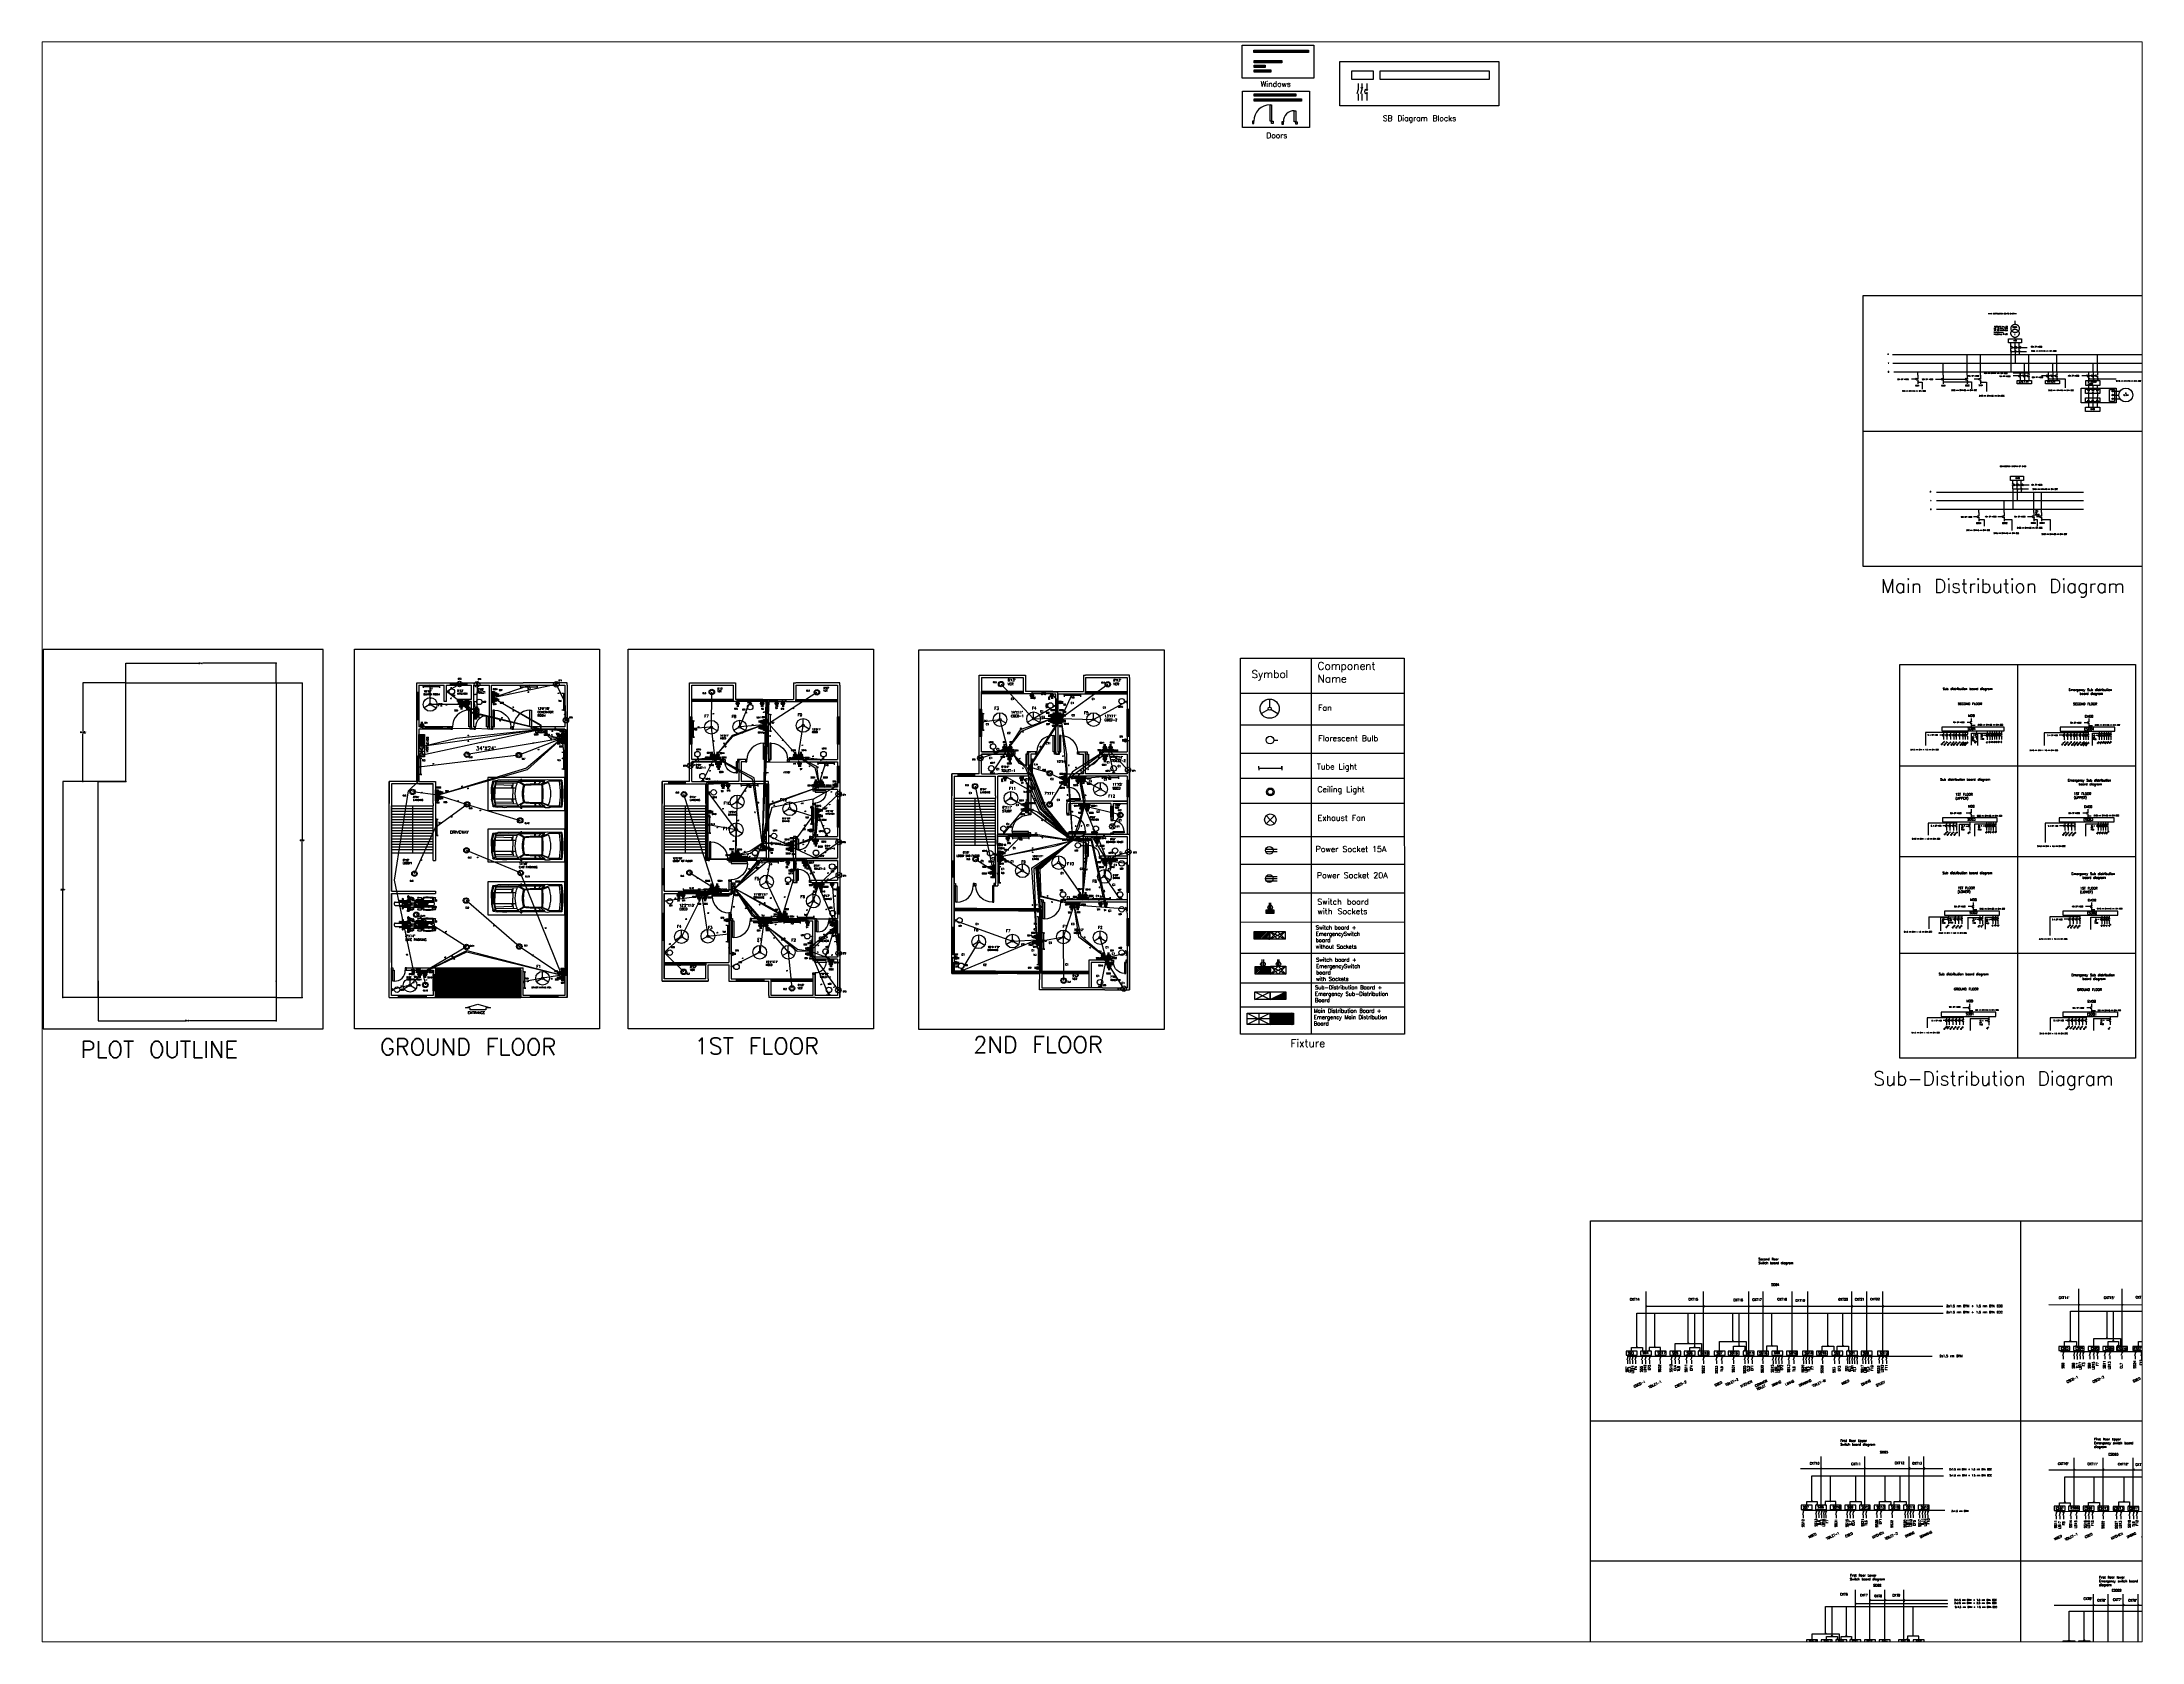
# Paper-space layout 'Layout2' of a CAD drawing. Header units: inches. Extents: x 1.05 to 9.45, y 0.8 to 7.2.
# The model-space entities are those that its viewports show. They can reach past a viewport. Long polylines and large blocks are cut down to what shows.
import ezdxf

# ---------------------------------------------------------------- set-up
doc = ezdxf.new("R2010")
doc.units = ezdxf.units.IN
doc.header["$LTSCALE"] = 20
doc.header["$MEASUREMENT"] = 0
doc.linetypes.add('HIDDEN', pattern=[0.375, 0.25, -0.125])
for name, color, linetype in [('Dimensions', 90, 'Continuous'), ('Doors', 140, 'Continuous'), ('fixture', 4, 'Continuous'), ('FloorPlan', 7, 'Continuous'), ('Hidden', 2, 'HIDDEN'), ('HiddenEMG', 1, 'HIDDEN'), ('SB_Digram', 30, 'Continuous'), ('Windows', 40, 'Continuous')]:
    doc.layers.add(name, color=color, linetype=linetype)
doc.styles.get("Standard").update_dxf_attribs({"font": 'simplex.shx', "height": 2})
doc.styles.add('style1', font='txt.shx', dxfattribs={"height": 1.5})
doc.dimstyles.get("Standard").update_dxf_attribs({"dimtxt": 0.18, "dimasz": 0.18, "dimexe": 0.18, "dimexo": 0.0625, "dimgap": 0.09, "dimtad": 0, "dimtih": 1, "dimtoh": 1, "dimdec": 4, "dimzin": 0, "dimdsep": 46, "dimlunit": 4, "dimtxsty": 'Standard', "dimblk": 'ARCHTICK', "dimcen": 0.09, "dimadec": 0, "dimazin": 0, "dimtfac": 1, "dimtdec": 4, "dimtofl": 0, "dimtmove": 0, "dimatfit": 3, "dimldrblk": 'ARCHTICK', "dimfxl": 1, "dimtolj": 1, "dimtzin": 0, "dimarcsym": 0})

# ---------------------------------------------------------------- blocks, each defined once
blk = doc.blocks.new('window5ft')
at = {"layer": 'Windows'}
for p, q in [((0, 0), (60, 0)), ((0, -5), (0, 0)), ((60, 0), (60, -5)), ((0, -1), (30, -1)), ((30, -2.5), (0, -2.5)), ((60, -5), (0, -5)), ((30, -1), (30, -4)), ((30, -2.5), (60, -2.5)), ((60, -4), (30, -4))]:
    blk.add_line(p, q, dxfattribs=at)
blk = doc.blocks.new('window2ft')
at = {"layer": 'Windows'}
for p, q in [((0, 0), (24, 0)), ((0, -5), (0, 0)), ((24, 0), (24, -5)), ((0, -1), (12, -1)), ((12, -2.5), (0, -2.5)), ((24, -5), (0, -5)), ((12, -1), (12, -4)), ((12, -2.5), (24, -2.5)), ((24, -4), (12, -4))]:
    blk.add_line(p, q, dxfattribs=at)
blk = doc.blocks.new('window3ft')
at = {"layer": 'Windows'}
for p, q in [((0, 0), (36, 0)), ((0, -5), (0, 0)), ((36, 0), (36, -5)), ((0, -1), (18, -1)), ((18, -2.5), (0, -2.5)), ((36, -5), (0, -5)), ((18, -1), (18, -4)), ((18, -2.5), (36, -2.5)), ((36, -4), (18, -4))]:
    blk.add_line(p, q, dxfattribs=at)
blk = doc.blocks.new('slidingdoor8ft')
at = {"layer": 'Doors'}
for p, q in [((0, 0), (91, 0)), ((0, -5), (0, 0)), ((91, 0), (91, -5)), ((0, -1), (45.5, -1)), ((45.5, -2.5), (0, -2.5)), ((91, -5), (0, -5)), ((45.5, -1), (45.5, -4)), ((45.5, -2.5), (91, -2.5)), ((91, -4), (45.5, -4))]:
    blk.add_line(p, q, dxfattribs=at)
blk = doc.blocks.new('slidingdoor9ft')
at = {"layer": 'Doors'}
for p, q in [((0, 0), (103, 0)), ((0, -5), (0, 0)), ((103, 0), (103, -5)), ((0, -1), (51.5, -1)), ((51.5, -2.5), (0, -2.5)), ((103, -5), (0, -5)), ((51.5, -1), (51.5, -4)), ((51.5, -2.5), (103, -2.5)), ((103, -4), (51.5, -4))]:
    blk.add_line(p, q, dxfattribs=at)
blk = doc.blocks.new('window10ft')
at = {"layer": 'Windows'}
for p, q in [((0, 0), (120, 0)), ((0, -5), (0, 0)), ((120, 0), (120, -5)), ((0, -1), (60, -1)), ((60, -2.5), (0, -2.5)), ((120, -5), (0, -5)), ((60, -1), (60, -4)), ((60, -2.5), (120, -2.5)), ((120, -4), (60, -4))]:
    blk.add_line(p, q, dxfattribs=at)
blk = doc.blocks.new('door3ft')
at = {"layer": 'Doors'}
for points in [[(-42, 5), (-45, 5), (-45, 0), (-42, 0)], [(-3, 5), (-6, 5), (-6, 41), (-3, 41)], [(0, 0), (-3, 0), (-3, 5), (0, 5)]]:
    blk.add_lwpolyline(points, close=True, dxfattribs=at)
blk.add_arc((-6, 5), 36, 90, 180, dxfattribs=at)
blk = doc.blocks.new('door2ft')
at = {"layer": 'Doors'}
for points in [[(-30, 5), (-33, 5), (-33, 0), (-30, 0)], [(-3, 5), (-6, 5), (-6, 29), (-3, 29)], [(0, 0), (-3, 0), (-3, 5), (0, 5)]]:
    blk.add_lwpolyline(points, close=True, dxfattribs=at)
blk.add_arc((-6, 5), 24, 90, 180, dxfattribs=at)
blk = doc.blocks.new('_ArchTick')
at = {"color": 0, "linetype": 'ByBlock', "const_width": 0.15}
blk.add_lwpolyline([(-0.5, -0.5), (0.5, 0.5)], dxfattribs=at)
blk = doc.blocks.new('*D11')
at = {"layer": '', "color": 0, "transparency": 16777216}
for p in [(-527.5, 2430), (-527.5, 1741), (-470, 1741)]:
    blk.add_point(p, dxfattribs=at)
at = {"layer": 'FloorPlan', "color": 0, "lineweight": -2, "transparency": 16777216}
for p, q in [((-527.4, 2430), (-469.8, 2430)), ((-470, 2430), (-470, 2086.8)), ((-470, 1741), (-470, 2084.2)), ((-527.4, 1741), (-469.8, 1741))]:
    blk.add_line(p, q, dxfattribs=at)
at = {"layer": 'FloorPlan', "color": 0, "lineweight": -2, "transparency": 16777216, "xscale": 0.18, "yscale": 0.18, "zscale": 0.18}
for p, rotation in [((-470, 2430), 90), ((-470, 1741), 270)]:
    blk.add_blockref('_ArchTick', p, dxfattribs=dict(at, rotation=rotation))
at = {"layer": 'FloorPlan', "color": 0, "transparency": 16777216, "insert": (-470, 2085.5), "char_height": 2, "attachment_point": 5}
blk.add_mtext('\\A1;57\'-5"', dxfattribs=at)
blk = doc.blocks.new('*D12')
at = {"layer": '', "color": 0, "transparency": 16777216}
for p in [(-527.5, 2473), (-856.5, 2430), (-527.5, 2430)]:
    blk.add_point(p, dxfattribs=at)
at = {"layer": 'FloorPlan', "color": 0, "lineweight": -2, "transparency": 16777216}
for p, q in [((-856.5, 2430.1), (-856.5, 2473.2)), ((-856.5, 2473), (-697, 2473)), ((-527.5, 2473), (-687, 2473)), ((-527.5, 2430.1), (-527.5, 2473.2))]:
    blk.add_line(p, q, dxfattribs=at)
at = {"layer": 'FloorPlan', "color": 0, "lineweight": -2, "transparency": 16777216, "xscale": 0.18, "yscale": 0.18, "zscale": 0.18, "rotation": 180}
blk.add_blockref('_ArchTick', (-856.5, 2473), dxfattribs=at)
at = {"layer": 'FloorPlan', "color": 0, "lineweight": -2, "transparency": 16777216, "xscale": 0.18, "yscale": 0.18, "zscale": 0.18}
blk.add_blockref('_ArchTick', (-527.5, 2473), dxfattribs=at)
at = {"layer": 'FloorPlan', "color": 0, "transparency": 16777216, "insert": (-692, 2473), "char_height": 2, "attachment_point": 5}
blk.add_mtext('\\A1;27\'-5"', dxfattribs=at)
blk = doc.blocks.new('*D13')
at = {"layer": '', "color": 0, "transparency": 16777216}
for p in [(-916.5, 1777), (-527.5, 1777), (-527.5, 1690.5)]:
    blk.add_point(p, dxfattribs=at)
at = {"layer": 'FloorPlan', "color": 0, "lineweight": -2, "transparency": 16777216}
for p, q in [((-916.5, 1776.9), (-916.5, 1690.3)), ((-527.5, 1776.9), (-527.5, 1690.3)), ((-916.5, 1690.5), (-727, 1690.5)), ((-527.5, 1690.5), (-717, 1690.5))]:
    blk.add_line(p, q, dxfattribs=at)
at = {"layer": 'FloorPlan', "color": 0, "lineweight": -2, "transparency": 16777216, "xscale": 0.18, "yscale": 0.18, "zscale": 0.18, "rotation": 180}
blk.add_blockref('_ArchTick', (-916.5, 1690.5), dxfattribs=at)
at = {"layer": 'FloorPlan', "color": 0, "lineweight": -2, "transparency": 16777216, "xscale": 0.18, "yscale": 0.18, "zscale": 0.18}
blk.add_blockref('_ArchTick', (-527.5, 1690.5), dxfattribs=at)
at = {"layer": 'FloorPlan', "color": 0, "transparency": 16777216, "insert": (-722, 1690.5), "char_height": 2, "attachment_point": 5}
blk.add_mtext('\\A1;32\'-5"', dxfattribs=at)
blk = doc.blocks.new('*D14')
at = {"layer": '', "color": 0, "transparency": 16777216}
for p in [(-856.5, 2430.1), (-950.1, 2214), (-856.5, 2214)]:
    blk.add_point(p, dxfattribs=at)
at = {"layer": 'FloorPlan', "color": 0, "lineweight": -2, "transparency": 16777216}
for p, q in [((-856.6, 2430.1), (-950.3, 2430.1)), ((-950.1, 2430.1), (-950.1, 2324.5)), ((-950.1, 2214), (-950.1, 2319.6)), ((-856.6, 2214), (-950.3, 2214))]:
    blk.add_line(p, q, dxfattribs=at)
at = {"layer": 'FloorPlan', "color": 0, "lineweight": -2, "transparency": 16777216, "xscale": 0.18, "yscale": 0.18, "zscale": 0.18}
for p, rotation in [((-950.1, 2430.1), 90), ((-950.1, 2214), 270)]:
    blk.add_blockref('_ArchTick', p, dxfattribs=dict(at, rotation=rotation))
at = {"layer": 'FloorPlan', "color": 0, "transparency": 16777216, "insert": (-950.1, 2322), "char_height": 2, "attachment_point": 5}
blk.add_mtext('\\A1;18\'-0{\\H1.000000x;\\S1/16;}"', dxfattribs=at)
blk = doc.blocks.new('parking')
at = {"layer": 'FloorPlan'}
blk.add_lwpolyline([(-168, 0), (0, 0), (0, 72), (-168, 72)], close=True, dxfattribs=at)
blk = doc.blocks.new('outline')
at = {"layer": 'FloorPlan'}
for p, q in [((60, 473), (60, 689)), ((60, 689), (389, 689)), ((389, 689), (389, 0)), ((0, 0), (-0.0625, 473)), ((-0.0625, 473), (60, 473)), ((389, 0), (0, 0))]:
    blk.add_line(p, q, dxfattribs=at)
blk = doc.blocks.new('*D17')
at = {"layer": '', "color": 0, "transparency": 16777216}
for p in [(-916.6, 2214), (-994, 1741), (-916.6, 1741)]:
    blk.add_point(p, dxfattribs=at)
at = {"layer": 'FloorPlan', "color": 0, "lineweight": -2, "transparency": 16777216}
for p, q in [((-916.6, 2214), (-994.2, 2214)), ((-994, 2214), (-994, 1978.8)), ((-994, 1741), (-994, 1976.2)), ((-916.6, 1741), (-994.2, 1741))]:
    blk.add_line(p, q, dxfattribs=at)
at = {"layer": 'FloorPlan', "color": 0, "lineweight": -2, "transparency": 16777216, "xscale": 0.18, "yscale": 0.18, "zscale": 0.18}
for p, rotation in [((-994, 2214), 90), ((-994, 1741), 270)]:
    blk.add_blockref('_ArchTick', p, dxfattribs=dict(at, rotation=rotation))
at = {"layer": 'FloorPlan', "color": 0, "transparency": 16777216, "insert": (-994, 1977.5), "char_height": 2, "attachment_point": 5}
blk.add_mtext('\\A1;39\'-5"', dxfattribs=at)
blk = doc.blocks.new('VEH_027')
for p, q in [((-6963.4, 14465.8), (-6933.3, 14465.8)), ((-6963.4, 14465.8), (-6957.4, 14463.7)), ((-6957.4, 14463.7), (-6931.4, 14462.6)), ((-6918.8, 14455.6), (-6930.4, 14460.4)), ((-6929.7, 14462.2), (-6915.8, 14455.4)), ((-6925, 14465.8), (-6868, 14465.8)), ((-6914.3, 14456.9), (-6923.7, 14463.3)), ((-6915.3, 14463.5), (-6908.6, 14457.2)), ((-6901.1, 14457.4), (-6902.5, 14463.7)), ((-6899.1, 14457.4), (-6900.5, 14463.7)), ((-6876.4, 14454.1), (-6865.4, 14461.2)), ((-6872.6, 14454.7), (-6861.4, 14461.2)), ((-6867.4, 14468.2), (-6869.4, 14468.2)), ((-6865.4, 14461.2), (-6869.4, 14468.2)), ((-6861.3, 14463), (-6867.4, 14468.2)), ((-6864.6, 14465.8), (-6834.8, 14465.8)), ((-6809, 14462.5), (-6861.3, 14463)), ((-6858.4, 14457.9), (-6808.2, 14458.8)), ((-6848.3, 14447.2), (-6848.9, 14458.1)), ((-6824.3, 14465.8), (-6812.9, 14465.8)), ((-6802.1, 14464), (-6812.2, 14465.7)), ((-6809.1, 14463.1), (-6805.7, 14447.2)), ((-6809.1, 14463.1), (-6800.8, 14463.1)), ((-6807.3, 14461.8), (-6804.2, 14447.2)), ((-6807.3, 14461.8), (-6802.4, 14461.8)), ((-6802.4, 14461.8), (-6799.3, 14447.2)), ((-6797.8, 14448.1), (-6800.6, 14462.6)), ((-6918.8, 14412.5), (-6930.4, 14407.6)), ((-6929.7, 14405.9), (-6915.8, 14412.6)), ((-6914.3, 14411.2), (-6923.7, 14404.8)), ((-6915.3, 14404.6), (-6908.6, 14410.9)), ((-6901.1, 14410.7), (-6902.5, 14404.4)), ((-6899.1, 14410.7), (-6900.5, 14404.4)), ((-6876.4, 14414), (-6865.4, 14406.9)), ((-6872.6, 14413.4), (-6861.4, 14406.8)), ((-6865.4, 14406.9), (-6869.4, 14399.9)), ((-6858.4, 14410.1), (-6808.2, 14409.2)), ((-6853.9, 14434), (-6855.2, 14447.2)), ((-6855.2, 14447.2), (-6799.3, 14447.2)), ((-6855.2, 14420.9), (-6853.9, 14434)), ((-6855.2, 14420.9), (-6799.3, 14420.9)), ((-6848.3, 14420.9), (-6848.9, 14410)), ((-6848.3, 14447.2), (-6848.3, 14434)), ((-6848.3, 14420.9), (-6848.3, 14434)), ((-6846.6, 14453.7), (-6807.3, 14454.7)), ((-6846, 14447.2), (-6846.6, 14453.7)), ((-6846, 14420.9), (-6846.6, 14414.4)), ((-6846.6, 14414.4), (-6807.3, 14413.4)), ((-6809.1, 14405), (-6805.7, 14420.9)), ((-6807.3, 14406.3), (-6804.2, 14420.9)), ((-6807.3, 14406.3), (-6802.4, 14406.3)), ((-6805.7, 14447.2), (-6805.7, 14434)), ((-6805.7, 14420.9), (-6805.7, 14434)), ((-6804.2, 14447.2), (-6804.2, 14434)), ((-6804.2, 14443.9), (-6799.3, 14443.9)), ((-6804.2, 14440.6), (-6799.3, 14440.6)), ((-6804.2, 14437.3), (-6799.3, 14437.3)), ((-6804.2, 14434), (-6799.3, 14434)), ((-6804.2, 14420.9), (-6804.2, 14434)), ((-6804.2, 14430.7), (-6799.3, 14430.7)), ((-6804.2, 14427.5), (-6799.3, 14427.5)), ((-6804.2, 14424.2), (-6799.3, 14424.2)), ((-6802.6, 14447.2), (-6802.6, 14434)), ((-6802.6, 14420.9), (-6802.6, 14434)), ((-6802.4, 14406.3), (-6799.3, 14420.9)), ((-6800.9, 14447.2), (-6800.9, 14434)), ((-6800.9, 14420.9), (-6800.9, 14434)), ((-6797.8, 14419.9), (-6800.6, 14405.5)), ((-6799.3, 14447.2), (-6799.3, 14434)), ((-6799.3, 14420.9), (-6799.3, 14434)), ((-6797.8, 14434), (-6797.8, 14447.7)), ((-6797.8, 14434), (-6797.8, 14420.4)), ((-6963.4, 14402.3), (-6957.4, 14404.4)), ((-6963.4, 14402.3), (-6933.3, 14402.3)), ((-6957.4, 14404.4), (-6931.4, 14405.4)), ((-6925, 14402.3), (-6868, 14402.3)), ((-6867.4, 14399.9), (-6869.4, 14399.9)), ((-6861.3, 14405.1), (-6867.4, 14399.9)), ((-6864.6, 14402.3), (-6834.8, 14402.3)), ((-6809, 14405.5), (-6861.3, 14405.1)), ((-6824.3, 14402.3), (-6812.9, 14402.3)), ((-6802.1, 14404.1), (-6812.2, 14402.4)), ((-6809.1, 14405), (-6800.8, 14405))]:
    blk.add_line(p, q)
for centre, radius, start, end in [((-6749.4, 14434), 216.4, 171.5672, 180), ((-6711.3, 14434), 251.9, 172.9338, 180), ((-6754.7, 14434), 204.8, 171.6755, 180), ((-6929.5, 14442.1), 25.3, 69.2613, 110.7387), ((-6864.2, 14434), 72.7, 159.3311, 180), ((-6930.9, 14459.2), 1.32, 67.3717, 159.3311), ((-6931.5, 14458.6), 4.08, 63.9223, 87.6778), ((-6888.3, 13113.4), 1350.4, 89.0862, 91.5015), ((-6900.4, 14274.6), 182.8, 81.7391, 94.3382), ((-6860.7, 14460), 1.38, 23.7677, 120.3986), ((-6919.8, 14434), 65.9, 11.5129, 23.7677), ((-6829.1, 14424.6), 42.4, 76.4679, 103.5321), ((-6812.9, 14461.1), 4.66, 80.4445, 90), ((-6802.4, 14462.2), 1.83, 11.0781, 80.4445), ((-6749.4, 14434), 216.4, 180, 188.4328), ((-6711.3, 14434), 251.9, 180, 187.0662), ((-6754.7, 14434), 204.8, 180, 188.3245), ((-6864.2, 14434), 72.7, 180, 200.6689), ((-6930.9, 14408.9), 1.32, 200.6689, 292.6283), ((-6919.3, 14454.4), 1.32, 356.018, 67.3717), ((-6919.3, 14413.7), 1.32, 292.6283, 3.982), ((-6627.1, 14434), 291.6, 176.018, 180), ((-6627.1, 14434), 291.6, 180, 183.982), ((-6659.3, 14434), 257.4, 175.2345, 180), ((-6659.3, 14434), 257.4, 180, 184.7655), ((-6904.7, 14198.9), 256.8, 83.6568, 92.4781), ((-6904.7, 14669.2), 256.8, 267.5218, 276.3432), ((-6900.4, 14593.5), 182.8, 265.6618, 278.2609), ((-6947.9, 14434), 74.3, 360, 15.6527), ((-6947.9, 14434), 74.3, 344.3473, 360), ((-6871.9, 14453.5), 1.38, 120.3986, 193.4983), ((-6953, 14434), 82.1, 360, 13.4983), ((-6953, 14434), 82.1, 346.5017, 360), ((-6871.9, 14414.6), 1.38, 166.5017, 239.6014), ((-6860.7, 14408), 1.38, 239.6014, 336.2323), ((-6919.8, 14434), 65.9, 336.2323, 348.4871), ((-6800, 14447.7), 2.25, 360, 11.0781), ((-6800, 14420.4), 2.25, 348.9219, 360), ((-6929.5, 14425.9), 25.3, 249.2613, 290.7387), ((-6931.5, 14409.5), 4.08, 272.3222, 296.0777), ((-6888.3, 15754.7), 1350.4, 268.4985, 270.9138), ((-6829.1, 14443.5), 42.4, 256.4679, 283.5321), ((-6812.9, 14407), 4.66, 270, 279.5555), ((-6802.4, 14405.9), 1.83, 279.5555, 348.9219)]:
    blk.add_arc(centre, radius, start, end)
blk = doc.blocks.new('MERS')
at = {"color": 0}
for p, q in [((930, -4043), (930, -4042)), ((930, -4042), (930, -4042)), ((930, -4042), (930, -4042)), ((930, -4042), (932, -4042)), ((931, -4043), (930, -4043)), ((930, -4043), (930, -4043)), ((931, -4019), (932, -4017)), ((931, -4024), (931, -4019)), ((931, -4026), (931, -4024)), ((931, -4027), (931, -4026)), ((931, -4032), (931, -4027)), ((931, -4032), (931, -4032)), ((931, -4032), (931, -4032)), ((931, -4032), (932, -4032)), ((931, -4033), (931, -4032)), ((931, -4032), (931, -4032)), ((931, -4035), (931, -4033)), ((931, -4037), (932, -4035)), ((931, -4035), (931, -4035)), ((931, -4042), (931, -4035)), ((931, -4039), (931, -4037)), ((931, -4040), (931, -4039)), ((931, -4042), (931, -4040)), ((932, -4044), (931, -4043)), ((931, -4047), (931, -4043)), ((931, -4045), (931, -4044)), ((932, -4045), (931, -4045)), ((931, -4045), (931, -4045)), ((931, -4045), (931, -4045)), ((931, -4045), (931, -4045)), ((931, -4050), (931, -4047)), ((932, -4017), (932, -4016)), ((932, -4016), (932, -4016)), ((932, -4020), (933, -4017)), ((932, -4022), (932, -4020)), ((932, -4024), (932, -4022)), ((932, -4025), (933, -4024)), ((932, -4025), (932, -4024)), ((932, -4026), (932, -4025)), ((932, -4027), (932, -4025)), ((932, -4025), (932, -4025)), ((932, -4026), (933, -4026)), ((932, -4027), (932, -4026)), ((932, -4026), (932, -4026)), ((932, -4028), (932, -4027)), ((932, -4029), (932, -4027)), ((932, -4030), (932, -4028)), ((932, -4030), (932, -4029)), ((932, -4029), (932, -4029)), ((932, -4032), (932, -4030)), ((932, -4030), (932, -4032)), ((932, -4033), (932, -4032)), ((932, -4032), (932, -4032)), ((932, -4032), (932, -4032)), ((932, -4033), (932, -4032)), ((932, -4032), (934, -4032)), ((932, -4035), (932, -4033)), ((932, -4035), (932, -4033)), ((932, -4037), (932, -4035)), ((932, -4039), (932, -4037)), ((932, -4045), (934, -4039)), ((932, -4041), (932, -4039)), ((934, -4039), (932, -4045)), ((932, -4043), (932, -4041)), ((932, -4042), (932, -4043)), ((932, -4043), (933, -4042)), ((932, -4043), (932, -4043)), ((932, -4043), (932, -4044)), ((932, -4043), (932, -4043)), ((932, -4044), (932, -4043)), ((932, -4044), (932, -4044)), ((932, -4044), (932, -4044)), ((933, -4046), (932, -4045)), ((932, -4045), (932, -4045)), ((932, -4046), (932, -4046)), ((932, -4046), (932, -4046)), ((932, -4046), (932, -4046)), ((932, -4046), (932, -4048)), ((932, -4048), (932, -4050)), ((932, -4050), (932, -4053)), ((932, -4053), (932, -4055)), ((932, -4055), (932, -4056)), ((932, -4056), (933, -4058)), ((932, -4059), (932, -4058)), ((932, -4059), (933, -4059)), ((934, -4015), (933, -4016)), ((933, -4020), (934, -4016)), ((933, -4017), (933, -4016)), ((934, -4021), (933, -4020)), ((933, -4022), (934, -4021)), ((933, -4023), (933, -4022)), ((933, -4024), (933, -4023)), ((933, -4026), (933, -4026)), ((933, -4026), (934, -4028)), ((933, -4046), (933, -4046)), ((934, -4046), (933, -4046)), ((933, -4058), (933, -4056)), ((936, -4057), (933, -4056)), ((933, -4058), (933, -4059)), ((933, -4059), (934, -4060)), ((933, -4059), (933, -4059)), ((933, -4059), (935, -4059)), ((933, -4060), (935, -4061)), ((934, -4021), (935, -4020)), ((934, -4021), (934, -4021)), ((934, -4021), (934, -4021)), ((934, -4021), (934, -4021)), ((934, -4021), (934, -4021)), ((935, -4028), (934, -4021)), ((934, -4028), (934, -4029)), ((934, -4029), (934, -4031)), ((934, -4031), (934, -4032)), ((934, -4032), (934, -4034)), ((934, -4034), (934, -4035)), ((934, -4037), (935, -4035)), ((934, -4035), (934, -4037)), ((934, -4039), (934, -4037)), ((934, -4037), (934, -4038)), ((934, -4038), (934, -4039)), ((934, -4039), (934, -4039)), ((934, -4047), (934, -4046)), ((935, -4047), (934, -4047)), ((934, -4060), (935, -4060)), ((935, -4020), (936, -4020)), ((935, -4029), (935, -4028)), ((935, -4030), (935, -4029)), ((935, -4033), (935, -4030)), ((935, -4035), (935, -4033)), ((936, -4047), (935, -4047)), ((936, -4060), (935, -4059)), ((935, -4060), (936, -4060)), ((935, -4060), (935, -4060)), ((935, -4061), (936, -4061)), ((936, -4048), (936, -4047)), ((936, -4048), (936, -4047)), ((936, -4048), (936, -4048)), ((936, -4048), (936, -4048)), ((936, -4048), (936, -4048)), ((937, -4059), (936, -4057)), ((936, -4060), (938, -4060)), ((937, -4061), (936, -4061)), ((937, -4061), (938, -4062)), ((938, -4060), (938, -4061)), ((938, -4061), (938, -4060)), ((938, -4061), (938, -4061)), ((938, -4061), (939, -4061)), ((938, -4061), (938, -4061)), ((938, -4061), (938, -4062)), ((938, -4062), (938, -4061)), ((938, -4062), (938, -4062)), ((938, -4062), (938, -4062)), ((939, -4061), (939, -4061)), ((939, -4061), (940, -4061)), ((941, -4061), (940, -4061)), ((942, -4061), (941, -4061)), ((941, -4061), (941, -4061)), ((942, -4060), (942, -4061)), ((944, -4060), (942, -4060)), ((942, -4061), (942, -4060)), ((942, -4061), (942, -4061)), ((942, -4061), (942, -4061)), ((942, -4061), (942, -4062)), ((943, -4061), (942, -4062)), ((942, -4062), (942, -4061)), ((942, -4062), (942, -4062)), ((942, -4062), (942, -4062)), ((943, -4059), (944, -4057)), ((943, -4061), (944, -4061)), ((945, -4020), (944, -4020)), ((944, -4047), (945, -4047)), ((944, -4048), (944, -4047)), ((944, -4048), (944, -4047)), ((944, -4048), (944, -4048)), ((944, -4048), (944, -4048)), ((944, -4048), (944, -4048)), ((944, -4057), (947, -4056)), ((944, -4060), (945, -4059)), ((944, -4060), (944, -4060)), ((945, -4060), (944, -4060)), ((945, -4061), (944, -4061)), ((946, -4021), (945, -4020)), ((945, -4028), (946, -4021)), ((945, -4029), (945, -4028)), ((945, -4030), (945, -4029)), ((945, -4033), (945, -4030)), ((945, -4035), (945, -4033)), ((945, -4037), (945, -4035)), ((946, -4039), (945, -4037)), ((945, -4047), (946, -4047)), ((947, -4059), (945, -4059)), ((946, -4060), (945, -4060)), ((947, -4060), (945, -4061)), ((946, -4015), (947, -4016)), ((946, -4020), (946, -4016)), ((946, -4021), (946, -4020)), ((946, -4021), (946, -4021)), ((946, -4021), (946, -4021)), ((946, -4021), (946, -4021)), ((946, -4021), (946, -4021)), ((947, -4022), (946, -4021)), ((947, -4026), (946, -4028)), ((946, -4028), (946, -4029)), ((946, -4029), (946, -4031)), ((946, -4031), (946, -4032)), ((946, -4032), (946, -4034)), ((948, -4032), (946, -4032)), ((946, -4034), (946, -4035)), ((946, -4035), (946, -4037)), ((946, -4037), (946, -4038)), ((946, -4038), (946, -4039)), ((947, -4045), (946, -4039)), ((946, -4039), (946, -4039)), ((946, -4039), (948, -4045)), ((946, -4047), (946, -4046)), ((946, -4046), (947, -4046)), ((947, -4059), (946, -4060)), ((947, -4017), (947, -4016)), ((948, -4020), (947, -4017)), ((947, -4023), (947, -4022)), ((947, -4024), (947, -4023)), ((947, -4025), (947, -4024)), ((948, -4025), (947, -4025)), ((948, -4026), (947, -4026)), ((947, -4026), (947, -4026)), ((947, -4026), (947, -4026)), ((948, -4043), (947, -4042)), ((947, -4046), (947, -4045)), ((947, -4046), (947, -4046)), ((948, -4055), (947, -4056)), ((947, -4056), (947, -4058)), ((947, -4058), (947, -4056)), ((947, -4058), (947, -4059)), ((947, -4059), (947, -4059)), ((948, -4059), (947, -4059)), ((948, -4017), (948, -4016)), ((948, -4016), (948, -4016)), ((949, -4019), (948, -4017)), ((948, -4022), (948, -4020)), ((948, -4024), (948, -4022)), ((948, -4025), (948, -4024)), ((948, -4026), (948, -4025)), ((948, -4027), (948, -4025)), ((948, -4027), (948, -4026)), ((948, -4028), (948, -4027)), ((948, -4029), (948, -4027)), ((948, -4030), (948, -4028)), ((948, -4030), (948, -4029)), ((948, -4029), (948, -4029)), ((948, -4032), (948, -4030)), ((948, -4030), (948, -4032)), ((949, -4032), (948, -4032)), ((948, -4032), (948, -4032)), ((948, -4033), (948, -4032)), ((948, -4032), (948, -4032)), ((948, -4033), (948, -4032)), ((948, -4035), (948, -4033)), ((948, -4035), (948, -4033)), ((948, -4037), (948, -4035)), ((948, -4037), (948, -4035)), ((948, -4039), (948, -4037)), ((948, -4039), (948, -4037)), ((948, -4040), (948, -4039)), ((948, -4041), (948, -4039)), ((948, -4042), (948, -4040)), ((948, -4043), (948, -4041)), ((950, -4042), (948, -4042)), ((948, -4042), (948, -4043)), ((948, -4044), (949, -4043)), ((948, -4043), (948, -4043)), ((948, -4043), (948, -4044)), ((948, -4043), (948, -4043)), ((948, -4044), (948, -4043)), ((948, -4044), (948, -4044)), ((948, -4045), (948, -4044)), ((948, -4044), (948, -4044)), ((948, -4045), (948, -4045)), ((948, -4045), (948, -4045)), ((948, -4045), (949, -4045)), ((948, -4046), (948, -4046)), ((948, -4046), (948, -4046)), ((948, -4046), (948, -4046)), ((948, -4046), (948, -4048)), ((948, -4048), (948, -4050)), ((948, -4050), (948, -4053)), ((948, -4053), (948, -4055)), ((948, -4059), (948, -4058)), ((949, -4024), (949, -4019)), ((949, -4026), (949, -4024)), ((949, -4027), (949, -4026)), ((949, -4032), (949, -4027)), ((949, -4032), (949, -4032)), ((949, -4032), (949, -4032)), ((949, -4033), (949, -4032)), ((949, -4032), (949, -4032)), ((949, -4035), (949, -4033)), ((949, -4035), (949, -4035)), ((949, -4042), (949, -4035)), ((949, -4038), (949, -4037)), ((949, -4043), (950, -4043)), ((949, -4047), (949, -4043)), ((949, -4045), (949, -4045)), ((949, -4045), (949, -4045)), ((949, -4050), (949, -4047)), ((950, -4043), (950, -4042)), ((950, -4042), (950, -4042)), ((950, -4042), (950, -4042)), ((950, -4043), (950, -4043))]:
    blk.add_line(p, q, dxfattribs=at)
blk.add_circle((940, -4061), 0.391, dxfattribs=at)
for centre, radius, start, end in [((963, -4050), 32.2, 180.38525, 194.63084), ((934, -4017), 2.02, 120.34692, 128.91286), ((933, -4016), 1.14, 128.74756, 141.27811), ((934, -4018), 2, 106.73854, 167.00187), ((933, -4016), 0.672, 141.27361, 156.53558), ((934, -4046), 1.32, 179.99959, 207.32769), ((935, -4045), 2.9, 209.61936, 241.65022), ((934, -4059), 1.5, 198.52909, 250.24455), ((936, -4021), 6.28, 101.99187, 118.13274), ((933, -4056), 0.3, 76.76402, 185.21908), ((933, -4058), 0.3, 185.21817, 252.66825), ((939, -4033), 18.9, 95.40305, 103.11311), ((940, -4043), 27.6, 78.25766, 101.74236), ((940, -4018), 21.8, 254.82831, 285.10448), ((938, -4040), 8.32, 240.06304, 255.82785), ((940, -4044), 16.6, 70.97668, 108.81628), ((940, -4035), 15.4, 73.34768, 106.65231), ((940, -4011), 36.2, 263.72275, 276.27725), ((1080, -4034), 145, 185.51468, 190.40763), ((1081, -4034), 145, 185.51468, 190.40763), ((940, -4033), 15.4, 255.26146, 265.68616), ((936, -4057), 0.5, 10.20739, 76.76344), ((936, -4059), 0.3, 257.34436, 10.20808), ((940, -4045), 30.5, 90.08431, 95.67459), ((940, -4030), 18.8, 265.42992, 274.56993), ((940, -4052), 10.2, 259.02719, 280.97288), ((940, -4047), 32.5, 87.51962, 90.00085), ((940, -4047), 32.7, 89.99999, 90.16706), ((940, -4041), 26.4, 81.5296, 87.69036), ((940, -4033), 15.4, 274.31369, 284.73835), ((799, -4034), 145, 349.59238, 354.48533), ((799, -4034), 145, 349.59238, 354.48533), ((944, -4059), 0.3, 169.79184, 282.65608), ((942, -4027), 12.9, 72.02808, 81.98842), ((942, -4040), 8.32, 284.17197, 299.93663), ((944, -4057), 0.5, 103.23683, 169.79265), ((946, -4018), 2.96, 47.75303, 74.57297), ((945, -4045), 2.9, 298.34945, 330.37994), ((946, -4018), 2, 12.99813, 73.26146), ((946, -4046), 1.32, 332.67134, 0), ((947, -4056), 0.3, 354.78088, 103.23643), ((947, -4058), 0.3, 287.33175, 354.78183), ((946, -4059), 1.5, 289.75545, 341.47088), ((947, -4016), 0.555, 22.99171, 25.54645), ((947, -4016), 0.757, 26.25641, 42.7691), ((917, -4050), 32.2, 345.36916, 359.61475)]:
    blk.add_arc(centre, radius, start, end, dxfattribs=at)
blk = doc.blocks.new('bike')
for p, q in [((-89, 15.8), (-67.3, 15.8)), ((-89, 8.5), (-67.3, 8.5)), ((-78.9, 18.1), (-78.9, 19.3)), ((-77.9, 19.3), (-78.9, 19.3)), ((-78, 18.1), (-78.9, 18.1)), ((-78.9, 15.8), (-78.9, 16.8)), ((-78, 16.8), (-78.9, 16.8)), ((-78.9, 8.5), (-78.9, 7.5)), ((-78, 7.5), (-78.9, 7.5)), ((-78.9, 6.2), (-78.9, 5)), ((-78, 6.2), (-78.9, 6.2)), ((-77.9, 5), (-78.9, 5)), ((-77.9, 18.3), (-77.9, 19.3)), ((-77.9, 16.6), (-77.9, 15.8)), ((-77.9, 7.7), (-77.9, 8.5)), ((-77.9, 6), (-77.9, 5)), ((-72.5, 18.5), (-77.5, 18.5)), ((-72.5, 16.4), (-77.5, 16.4)), ((-72.5, 7.9), (-77.5, 7.9)), ((-72.5, 5.8), (-77.5, 5.8)), ((-76.4, 15.8), (-76.4, 16.4)), ((-76.4, 8.5), (-76.4, 7.9)), ((-75.6, 15.8), (-75.6, 16.4)), ((-75.6, 8.5), (-75.6, 7.9)), ((-72.8, 15.1), (-72.8, 12.2)), ((-72.8, 9.2), (-72.8, 12.2)), ((-72.7, 19.7), (-72.7, 23.3)), ((-72.7, 23.3), (-72, 23.3)), ((-72, 19.7), (-72.7, 19.7)), ((-72.7, 4.7), (-72.7, 1)), ((-72, 4.7), (-72.7, 4.7)), ((-72.7, 1), (-72, 1)), ((-69.6, 18.7), (-72.1, 18.7)), ((-69.6, 16.3), (-72.1, 16.3)), ((-69.6, 8.1), (-72.1, 8.1)), ((-69.6, 5.6), (-72.1, 5.6)), ((-72, 19.7), (-72, 23.3)), ((-72, 18.7), (-72, 19.7)), ((-72, 19.5), (-63, 19.5)), ((-72, 15.8), (-72, 16.3)), ((-72, 8.5), (-72, 8.1)), ((-72, 5.6), (-72, 4.7)), ((-72, 4.9), (-63, 4.9)), ((-72, 4.7), (-72, 1)), ((-71.6, 15.3), (-71.6, 12.2)), ((-67.2, 12.4), (-71.6, 12.4)), ((-71.6, 9), (-71.6, 12.2)), ((-67.2, 11.9), (-71.6, 11.9)), ((-69.5, 19.5), (-70.5, 20.8)), ((-69.5, 4.9), (-70.5, 3.6)), ((-69, 19), (-63.5, 19)), ((-69, 16), (-67, 16)), ((-69, 8.3), (-67, 8.3)), ((-69, 5.4), (-63.5, 5.4)), ((-67.2, 12.2), (-67.2, 12.4)), ((-67.2, 12.2), (-67.2, 11.9)), ((-66.4, 16), (-66.4, 18.5)), ((-66.4, 8.3), (-66.4, 5.8)), ((-65.5, 15.8), (-65.5, 12.2)), ((-65.2, 12.9), (-65.5, 12.9)), ((-65.5, 8.5), (-65.5, 12.2)), ((-65.2, 11.5), (-65.5, 11.5)), ((-65.1, 16.3), (-64.5, 16.3)), ((-65.1, 16), (-64.7, 15.6)), ((-65.1, 8.3), (-64.7, 8.8)), ((-65.1, 8.1), (-64.5, 8.1)), ((-65, 12.7), (-65, 12.2)), ((-65, 11.6), (-65, 12.2)), ((-64.7, 12.2), (-64.7, 15.6)), ((-64.7, 12.2), (-64.7, 8.8)), ((-64.5, 15.8), (-64.5, 16.4)), ((-64.5, 8.5), (-64.5, 8)), ((-63.4, 15.8), (-63.4, 16.4)), ((-63.4, 16.3), (-63.2, 16.3)), ((-63.4, 8.5), (-63.4, 8)), ((-63.4, 8.1), (-63.2, 8.1)), ((-62.8, 19.6), (-60.5, 21.2)), ((-62.8, 4.7), (-60.5, 3.1)), ((-60.4, 18.7), (-62.6, 15.2)), ((-60.4, 5.7), (-62.6, 9.1)), ((-62.4, 12.2), (-62.4, 13)), ((-62.4, 12.2), (-62.4, 11.4)), ((-62.1, 18.7), (-59.8, 20.2)), ((-62.1, 5.7), (-59.8, 4.1)), ((-61.3, 29), (-61.2, 22.1)), ((-60.7, 29), (-61.3, 29)), ((-61.3, -4.7), (-61.2, 2.2)), ((-61.2, 22.1), (-60.4, 22.1)), ((-61.2, 22.1), (-60.5, 21.6)), ((-61.2, 2.2), (-60.5, 2.8)), ((-61.2, 2.2), (-60.4, 2.2)), ((-61, 19.5), (-58.2, 19.5)), ((-61, 4.9), (-58.2, 4.9)), ((-60.7, 29), (-60.4, 22.1)), ((-60, 27.5), (-60.7, 27.5)), ((-60.7, -4.7), (-60.4, 2.2)), ((-60, 27.1), (-60.6, 27.1)), ((-60.6, 25), (-59.5, 25.4)), ((-60.5, 24.6), (-59.5, 25)), ((-60.2, 24.3), (-60.5, 23.8)), ((-60.5, 21.7), (-59.8, 22.2)), ((-60.5, 2.6), (-59.8, 2.2)), ((-60.2, 0.1), (-60.5, 0.6)), ((-60.4, 18.7), (-58.7, 18.7)), ((-60.4, 5.7), (-58.7, 5.7)), ((-59.4, 23.8), (-60.2, 24.3)), ((-59.4, 0.6), (-60.2, 0.1)), ((-60, 26.1), (-60, 28.9)), ((-59.5, 28.9), (-60, 28.9)), ((-59.5, 26.1), (-60, 26.1)), ((-59.8, 22.7), (-58.5, 23.6)), ((-59.8, 1.6), (-58.5, 0.7)), ((-58.9, 24.6), (-59.6, 24.4)), ((-59.5, 25.8), (-59.5, 29.1)), ((-59.1, 29.1), (-59.5, 29.1)), ((-59.5, 25.8), (-59.1, 25.8)), ((-58.4, 25.4), (-59.5, 25.4)), ((-58.7, 25), (-59.5, 25)), ((-58.7, 24.1), (-59.4, 24)), ((-58.7, 0.3), (-59.4, 0.4)), ((-59.3, 20.1), (-58.6, 20.6)), ((-59.3, 4.3), (-58.6, 3.8)), ((-59.1, 25.8), (-59.1, 29.1)), ((-57.3, 27.1), (-58.9, 24.6)), ((-58.3, 20.5), (-57, 21.4)), ((-58.3, 3.8), (-57, 2.9)), ((-58.2, 20.6), (-58.2, 18.9)), ((-58.2, 3.8), (-58.2, 5.4)), ((-56.8, 27.2), (-58.1, 24.5)), ((-55.3, 25), (-57.9, 25)), ((-54.7, 25.4), (-57.7, 25.4)), ((-57.6, 23.5), (-53.5, 26.2)), ((-57.6, 0.9), (-53.5, -1.9)), ((-57.4, 14.4), (-47, 14.4)), ((-57.4, 9.9), (-47, 9.9)), ((-57, 21.4), (-57, 19.4)), ((-57, 21.2), (-49.8, 21.2)), ((-57, 20.8), (-49.8, 20.8)), ((-57, 3), (-57, 4.9)), ((-57, 3.5), (-49.8, 3.5)), ((-57, 3.1), (-49.8, 3.1)), ((-56.8, 22.3), (-52.7, 25.1)), ((-56.8, 2), (-52.7, -0.7)), ((-54.6, 4.6), (-29.5, 4.6)), ((-52.8, 25), (-49.8, 25)), ((-52.7, 25.4), (-49.8, 25.4)), ((-51.9, 12.2), (-51.9, 14.4)), ((-51.9, 12.2), (-51.9, 9.9)), ((-51.6, 19.5), (-46.8, 19.5)), ((-48.8, 25), (-49.8, 25.4)), ((-49.8, 21.2), (-49.8, 25)), ((-48.8, 24.6), (-49.8, 25)), ((-48.8, 21.6), (-49.8, 21.2)), ((-48.8, 21.2), (-49.8, 20.8)), ((-48.8, 3.1), (-49.8, 3.5)), ((-49.8, 3.1), (-49.8, -0.7)), ((-48.8, 2.7), (-49.8, 3.1)), ((-49.7, 19.1), (-47, 19.1)), ((-48.8, 25), (-48.3, 25)), ((-48.8, 24.6), (-48.3, 24.6)), ((-48.8, 21.6), (-48.3, 21.6)), ((-48.8, 21.2), (-48.3, 21.2)), ((-48.8, 3.1), (-48.3, 3.1)), ((-48.8, 2.7), (-48.3, 2.7)), ((-48.3, 24.6), (-48.3, 25)), ((-48.3, 21.2), (-48.3, 21.6)), ((-48.3, 3.1), (-48.3, 2.7)), ((-48, 19.5), (-48, 23.1)), ((-46.8, 23.1), (-48, 23.1)), ((-37.5, 18.4), (-47.8, 18.4)), ((-47, 19.1), (-47, 19.5)), ((-47, 12.2), (-47, 14.4)), ((-46, 14.2), (-47, 14.2)), ((-47, 12.2), (-47, 9.9)), ((-46, 10.2), (-47, 10.2)), ((-41.4, 6.3), (-46.9, 6.3)), ((-46.8, 19.5), (-46.8, 23.1)), ((-44.2, 18.4), (-43.3, 20.4)), ((-38, 20.9), (-42.9, 20.9)), ((-42.9, 20.7), (-42.9, 20.9)), ((-38, 20.7), (-42.9, 20.7)), ((-41.8, 16.4), (-39.7, 17.4)), ((-39.3, 25.5), (-38.8, 25.5)), ((-39.3, 21.6), (-38.8, 21.6)), ((-39.3, 2.7), (-38.8, 2.7)), ((-37.7, 25.7), (-38.8, 25.5)), ((-37.7, 21.3), (-38.8, 21.6)), ((-37.7, 3), (-38.8, 2.7)), ((-38, 20.7), (-38, 20.9)), ((-37.9, 14.1), (-20.9, 14.1)), ((-37.9, 13.7), (-20.9, 13.7)), ((-37.9, 12.4), (-20.9, 12.4)), ((-37.9, 11.9), (-20.9, 11.9)), ((-37.9, 10.7), (-20.9, 10.7)), ((-37.9, 10.2), (-20.9, 10.2)), ((-37.7, 25.7), (-31.2, 25.7)), ((-37.7, 21.3), (-31.2, 21.3)), ((-37.7, 3), (-31.2, 3)), ((-36.8, 18.7), (-37.6, 20.4)), ((-36.4, 15.8), (-4.5, 15.8)), ((-36.4, 8.5), (-4.5, 8.5)), ((-36.1, 18.9), (-36.1, 21.3)), ((-36.1, 4.6), (-36.1, 3)), ((-35.8, 6.3), (-29.9, 6.3)), ((-35.1, 17.9), (-33.4, 17.9)), ((-35.1, 17.9), (-35.1, 17.7)), ((-35.1, 17.7), (-6.2, 17.7)), ((-35.1, 6.7), (-6.2, 6.7)), ((-35, 19.3), (-35, 21.3)), ((-35, 4.6), (-35, 3)), ((-34.7, 18.4), (-33.8, 18.4)), ((-34.7, 17.9), (-34.7, 18.4)), ((-33.8, 17.9), (-33.8, 18.4)), ((-33.4, 17.9), (-33.4, 17.7)), ((-32.1, 19.8), (-29.5, 19.8)), ((-32.1, 18), (-29.9, 18)), ((-30.7, 25.2), (-30.7, 21.8)), ((-30.7, -0.9), (-30.7, 2.5)), ((-30.1, 21.1), (-29.3, 23.5)), ((-30.1, 21.1), (-29.2, 20.8)), ((-30.1, 3.2), (-29.2, 3.5)), ((-30.1, 3.2), (-29.3, 0.9)), ((-29.4, 18.2), (-6.1, 18.2)), ((-26.7, 16.6), (-29.4, 16.6)), ((-26.7, 7.7), (-29.4, 7.7)), ((-29.4, 6.1), (-6.1, 6.1)), ((-29.3, 23.5), (-28.3, 23.1)), ((-29.3, 0.9), (-28.3, 1.2)), ((-26.6, 16.9), (-29, 16.9)), ((-26.6, 7.4), (-29, 7.4)), ((-27.5, 19.1), (-7.6, 19.1)), ((-27.5, 5.3), (-7.6, 5.3)), ((-27, 15.8), (-26.3, 17.7)), ((-27, 8.5), (-26.3, 6.7)), ((-26.2, 15.8), (-26.1, 16.2)), ((-26.2, 8.5), (-26.1, 8.1)), ((-26.1, 17), (-8, 17)), ((-26.1, 7.3), (-8, 7.3)), ((-25.8, 16.4), (-7.5, 16.4)), ((-25.8, 7.9), (-7.5, 7.9)), ((-17.5, 15.2), (-17.5, 12.2)), ((-17.5, 9.1), (-17.5, 12.2)), ((-7.2, 24.1), (-7.2, 19.5)), ((-7.2, 0.2), (-7.2, 4.9)), ((-6.1, 25.1), (-6.1, 18.2)), ((-6.1, -0.8), (-6.1, 6.1)), ((-5.6, 25), (-5.6, 18.2)), ((-5.6, 22), (-5, 22)), ((-5.6, 20.7), (-5, 20.7)), ((-5.6, 18.4), (-0.1, 18.4)), ((-5.6, -0.6), (-5.6, 6.1)), ((-5.6, 5.9), (-0.1, 5.9)), ((-5.6, 3.6), (-5, 3.6)), ((-5.6, 2.4), (-5, 2.4)), ((-5, 20.7), (-5, 22)), ((-5, 3.6), (-5, 2.4)), ((0.7, 20.7), (0.7, 18)), ((1.5, 20.7), (0.7, 20.7)), ((0.7, 18), (1.5, 18)), ((0.7, 3.6), (0.7, 6.3)), ((0.7, 6.3), (1.5, 6.3)), ((1.5, 3.6), (0.7, 3.6)), ((1.5, 20.7), (1.5, 18)), ((1.5, 3.6), (1.5, 6.3)), ((-60.7, -4.7), (-61.3, -4.7)), ((-60, -3.1), (-60.7, -3.1)), ((-60.6, -0.7), (-59.5, -1.1)), ((-60, -2.7), (-60.6, -2.7)), ((-60.5, -0.3), (-59.5, -0.7)), ((-60, -1.8), (-60, -4.6)), ((-59.5, -1.8), (-60, -1.8)), ((-59.5, -4.6), (-60, -4.6)), ((-58.9, -0.2), (-59.6, 0)), ((-58.7, -0.7), (-59.5, -0.7)), ((-58.4, -1.1), (-59.5, -1.1)), ((-59.5, -1.5), (-59.5, -4.7)), ((-59.5, -1.5), (-59.1, -1.5)), ((-59.1, -4.7), (-59.5, -4.7)), ((-59.1, -1.5), (-59.1, -4.7)), ((-57.3, -2.8), (-58.9, -0.2)), ((-56.8, -2.8), (-58.1, -0.2)), ((-55.3, -0.7), (-57.9, -0.7)), ((-54.7, -1.1), (-57.7, -1.1)), ((-52.8, -0.7), (-49.8, -0.7)), ((-52.7, -1.1), (-49.8, -1.1)), ((-48.8, -0.2), (-49.8, -0.7)), ((-48.8, -0.7), (-49.8, -1.1)), ((-48.8, -0.2), (-48.3, -0.2)), ((-48.8, -0.7), (-48.3, -0.7)), ((-48.3, -0.2), (-48.3, -0.7)), ((-39.3, -1.1), (-38.8, -1.1)), ((-37.7, -1.4), (-38.8, -1.1)), ((-37.7, -1.4), (-31.2, -1.4))]:
    blk.add_line(p, q)
for centre, radius in [((-56.4, 16.4), 1.37), ((-56.4, 8), 1.37), ((-56.4, 16.5), 0.966), ((-56.4, 7.8), 0.966)]:
    blk.add_circle(centre, radius)
for centre, radius, start, end in [((-77.3, 12.2), 13.4, 169.5298, 180), ((-77.3, 12.2), 13.4, 180, 190.4702), ((-89, 14.3), 1.48, 90, 169.5298), ((-89, 10), 1.48, 190.4702, 270), ((-67.9, 12.2), 5.75, 148.983, 180), ((-67.9, 12.2), 5.75, 180, 211.017), ((-71, 21.5), 2.47, 133.0012, 226.9988), ((-71, 2.9), 2.47, 133.0012, 226.9988), ((-70.1, 1.1), 14.3, 71.3637, 100.9282), ((-70.1, 23.3), 14.3, 259.0718, 288.6363), ((-72.1, 21.5), 1.81, 274.3428, 85.6572), ((-72.1, 2.9), 1.81, 274.3428, 85.6572), ((-69.3, 19.9), 4.53, 270.2675, 309.8411), ((-69.3, 4.4), 4.53, 50.1589, 89.7325), ((-67.2, 15.6), 3.23, 270, 301.3221), ((-67.2, 8.7), 3.23, 58.6779, 90), ((-67.1, 16.1), 0.747, 320.435, 354.7161), ((-67.1, 8.3), 0.747, 5.2839, 39.565), ((-65.9, 18.5), 0.423, 90, 180), ((-65.9, 5.8), 0.423, 180, 270), ((-65.1, 15.8), 0.423, 90, 180), ((-65.1, 8.5), 0.423, 180, 270), ((-65.2, 12.7), 0.16, 0, 90), ((-65.2, 11.6), 0.16, 270, 0), ((-60.6, 16.4), 3.94, 124.2674, 180), ((-50.2, 12.2), 14.3, 169.7785, 180), ((-50.2, 12.2), 14.3, 180, 190.2215), ((-60.6, 8), 3.94, 180, 235.7326), ((-60.6, 16.4), 2.8, 124.2674, 180), ((-60.6, 8), 2.8, 180, 235.7326), ((-63.2, 15.7), 0.534, 5.7053, 90), ((-63.2, 8.6), 0.534, 270, 354.2947), ((-60.2, 14.9), 2.67, 175.3013, 208.7666), ((-60.2, 9.5), 2.67, 151.2334, 184.6987), ((-59.4, 16.1), 3.35, 185.7053, 234.8169), ((-59.4, 8.2), 3.35, 125.1831, 174.2947), ((-63.7, 13), 1.28, 0, 28.7666), ((-63.7, 11.4), 1.28, 331.2334, 0), ((-62.9, 12.6), 1.18, 1.5682, 52.0992), ((-62.9, 11.7), 1.18, 307.9008, 358.4318), ((-61.6, 12.2), 0.475, 0, 180), ((-61.6, 12.2), 0.475, 180, 0), ((-51.9, 12.2), 9.8, 150.5259, 171.6263), ((-51.9, 12.2), 9.8, 188.3737, 209.4741), ((-62.2, 12.2), 1.47, 0, 54.8169), ((-62.2, 12.2), 1.47, 305.1831, 0), ((-57.1, 15.1), 3.82, 129.1866, 150.5259), ((-57.1, 9.2), 3.82, 209.4741, 230.8134), ((-59.4, 23.8), 0.588, 107.5478, 151.0128), ((-59.4, 0.5), 0.588, 208.9872, 252.4522), ((-57.4, 12.2), 2.25, 90, 180), ((-57.4, 12.2), 2.25, 180, 270), ((-59.3, 23.8), 0.198, 100.4236, 151.0128), ((-54.7, 12.2), 7.58, 90.831, 129.1866), ((-54.7, 12.1), 7.58, 230.8134, 269.169), ((-59.3, 0.6), 0.198, 208.9872, 259.5764), ((-58.4, 23.4), 1.06, 157.8574, 199.8988), ((-58.4, 1), 1.06, 160.1012, 202.1426), ((-58.8, 24.9), 0.794, 280.4236, 333.3002), ((-58.8, -0.5), 0.794, 26.6998, 79.5764), ((-57.9, 24.1), 0.737, 222.1437, 300.3462), ((-57.9, 0.2), 0.737, 59.6538, 137.8563), ((-57.1, 27.3), 0.34, 333.3002, 225.593), ((-56.2, 21.7), 0.801, 131.6409, 201.9372), ((-56.2, 2.6), 0.801, 158.0628, 228.3591), ((-54.3, 12.2), 2.25, 90, 180), ((-54.3, 12.2), 2.25, 180, 270), ((-54.3, 12.2), 1.49, 0, 180), ((-54.3, 12.2), 1.49, 180, 0), ((-54.6, 5.3), 14.5, 89.1637, 90.831), ((-54.6, 19), 14.5, 269.169, 270.8363), ((-54.7, 1.8), 18, 65.6165, 89.1637), ((-54.7, 22.5), 18, 270.8363, 294.3835), ((-41.6, 23.1), 6.86, 167.5318, 192.4682), ((-41.6, 1.2), 6.86, 167.5318, 192.4682), ((-36.4, 42.2), 26.4, 245.6165, 270), ((-36.4, -17.8), 26.4, 90, 114.3835), ((-47.8, 48.8), 35.1, 273.4247, 289.8488), ((-47.8, -24.5), 35.1, 70.1512, 86.5753), ((-42.9, 20.2), 0.439, 90, 156.6073), ((-35.8, 14.4), 9.85, 223.1166, 270), ((-35.8, 14.4), 8.07, 231.0337, 270), ((-35.1, 9.1), 8.61, 90, 125.3178), ((-35.1, 15.3), 8.61, 234.6822, 270), ((-25.6, -10.9), 31.6, 111.981, 116.3249), ((-31.6, 23.5), 8, 165.9978, 194.0022), ((-31.6, 0.8), 8, 165.9978, 194.0022), ((-37.9, 13.9), 0.232, 90, 270), ((-37.9, 12.2), 0.232, 90, 177.5683), ((-37.9, 12.2), 0.232, 182.4317, 270), ((-37.9, 10.4), 0.232, 90, 270), ((-38, 20.2), 0.439, 23.3927, 90), ((-25.6, -10.9), 31.6, 106.4003, 111.981), ((-32.1, 11.1), 8.68, 90, 106.4003), ((-32.1, 11.1), 6.9, 90, 100.8338), ((-31.2, 25.2), 0.507, 0, 90), ((-31.2, 21.8), 0.507, 270, 0), ((-31.2, 2.5), 0.507, 0, 90), ((-29.4, 17.7), 1.08, 180.4769, 270), ((-29.4, 6.7), 1.08, 90, 179.5231), ((-25.8, 34.9), 19.6, 256.923, 283.077), ((-25.8, -10.5), 19.6, 76.923, 103.077), ((-5.3, 13.1), 25.1, 150.7244, 168.4691), ((-29.5, 18.1), 0.399, 168.4691, 270), ((-29.5, 6.3), 0.399, 90, 191.5309), ((-5.3, 11.2), 25.1, 191.5309, 209.2756), ((-29, 17.7), 0.8, 184.3356, 270), ((-29, 6.6), 0.8, 90, 175.6644), ((-5.3, 13.1), 24.6, 150.1779, 168.1088), ((-5.3, 11.2), 24.6, 191.8912, 209.8221), ((-5.3, 13.1), 23.4, 151.4027, 164.3084), ((-5.3, 11.2), 23.4, 195.6916, 208.5973), ((-26.4, 24.9), 0.955, 93.5928, 150.7244), ((-26.1, 16.4), 0.607, 90, 159.6701), ((-26.1, 8), 0.607, 200.3299, 270), ((-17.8, -111.6), 137.3, 85.1223, 93.6901), ((-17.8, -111.6), 137.8, 85.2006, 93.5928), ((-25.8, 16.1), 0.33, 90, 159.6701), ((-25.8, 8.2), 0.33, 200.3299, 270), ((-18.3, -189.3), 214, 87.1437, 91.8629), ((-20.9, 13.9), 0.232, 270, 90), ((-20.9, 12.2), 0.232, 2.4317, 90), ((-20.9, 12.2), 0.232, 270, 357.5683), ((-20.9, 10.4), 0.232, 270, 90), ((-15.2, 12.2), 4.46, 135.7062, 180), ((-15.2, 12.2), 4.46, 180, 224.2938), ((-18.1, 15), 0.412, 90, 135.7062), ((-18.1, 9.3), 0.412, 224.2938, 270), ((-18.1, 15.2), 0.636, 0, 90), ((-18.1, 9.1), 0.636, 270, 0), ((-10.7, 18.2), 2.99, 336.6996, 350.3415), ((-10.7, 6.2), 2.99, 9.6585, 23.3004), ((-10, 18.2), 3.05, 324.0145, 349.6415), ((-10, 6.1), 3.05, 10.3585, 35.9855), ((-6.3, 25), 0.729, 0, 85.2006), ((-6.2, 18.2), 0.566, 270, 0), ((-6.2, 6.1), 0.566, 0, 90), ((-9.1, -69.8), 95.2, 84.9164, 87.9378), ((-4.1, 26.3), 8.21, 259.2044, 286.449), ((-4.1, -1.9), 8.21, 73.551, 100.7956), ((-4.5, 14.3), 1.48, 10.4702, 90), ((-4.5, 10), 1.48, 270, 349.5298), ((-16.2, 12.2), 13.4, 0, 10.4702), ((-16.2, 12.2), 13.4, 349.5298, 0), ((0.7, 21.8), 3.75, 243.8548, 270.162), ((0.7, 2.6), 3.75, 89.838, 116.1452), ((-0.7, 24.2), 0.749, 8.5543, 84.9164), ((-0.7, 0.1), 0.749, 275.0836, 351.4457), ((-0.1, 18.9), 0.477, 270, 359.7285), ((-0.1, 5.5), 0.477, 0.2715, 90), ((-35.3, 19), 35.6, 359.7285, 8.5543), ((-35.3, 5.3), 35.6, 351.4457, 0.2715), ((0.7, 17), 3.75, 89.838, 95.3004), ((0.7, 7.4), 3.75, 264.6996, 270.162), ((-57.1, -3), 0.34, 134.407, 26.6998), ((-31.2, -0.9), 0.507, 270, 0), ((-26.4, -0.6), 0.955, 209.2756, 266.4072), ((-17.8, 136), 137.3, 266.3099, 274.8777), ((-17.8, 136), 137.8, 266.4072, 274.7994), ((-18.3, 213.6), 214, 268.1371, 272.8563), ((-6.3, -0.6), 0.729, 274.7994, 0), ((-9.1, 94.2), 95.2, 272.0622, 275.0836)]:
    blk.add_arc(centre, radius, start, end)
at = {"extrusion": (0, 0, -1)}
for centre, major_axis, ratio, start_param, end_param in [((-78.9, 17.5), (0, 0.667), 0.605016, 3.141593, 6.283185), ((-77.5, 17.5), (0, 1.04), 0.615064, 3.141593, 6.283185), ((-72.1, 17.5), (0, 1.22), 0.725083, 3.141593, 6.283185), ((-69, 17.5), (0, -1.47), 0.700392, 0, 3.141593), ((-63.9, 15.8), (0.574, 0), 0.600745, 0, 3.141593), ((-59.9, 20.9), (0.559, -0.821), 0.377091, 0, 3.141593), ((-59, 21.6), (-0.75, 1.1), 0.316543, 3.141593, 6.283185), ((-46, 12.2), (0, 1.99), 0.332621, 0, 1.570796)]:
    blk.add_ellipse(centre, major_axis=major_axis, ratio=ratio, start_param=start_param, end_param=end_param, dxfattribs=at)
for centre, major_axis, ratio, start_param, end_param in [((-78.9, 6.9), (0, -0.667), 0.605016, 3.141593, 6.283185), ((-77.5, 6.9), (0, -1.04), 0.615064, 3.141593, 6.283185), ((-72.1, 6.9), (0, -1.22), 0.725083, 3.141593, 6.283185), ((-69, 6.8), (0, 1.47), 0.700392, 0, 3.141593), ((-63.9, 8.5), (0.574, 0), 0.600745, 0, 3.141593), ((-59.9, 3.4), (0.559, 0.821), 0.377091, 0, 3.141593), ((-59, 2.7), (-0.75, -1.1), 0.316543, 3.141593, 6.283185), ((-46, 12.2), (0, -1.99), 0.332621, 0, 1.570796)]:
    blk.add_ellipse(centre, major_axis=major_axis, ratio=ratio, start_param=start_param, end_param=end_param)
for centre, major_axis, ratio in [((-53.1, 25.6), (0.4, -0.587), 0.403136), ((-1.5, 21.7), (0, 1.36), 0.449285)]:
    blk.add_ellipse(centre, major_axis=major_axis, ratio=ratio, dxfattribs=at)
for centre, major_axis, ratio in [((-1.5, 2.7), (0, -1.36), 0.449285), ((-53.1, -1.3), (0.4, 0.587), 0.403136)]:
    blk.add_ellipse(centre, major_axis=major_axis, ratio=ratio)
at = {"color": 250, "xscale": 0.03839999999991051, "yscale": 0.03839999999991051, "zscale": 0.03839999999991051, "rotation": 90}
blk.add_blockref('MERS', (-169.9, -32), dxfattribs=at)
blk = doc.blocks.new('A$C44DE75BB')
for p, q in [((0, 9), (48.5, 22.9)), ((17.2, 9), (0, 9)), ((17.2, 9), (17.2, 0)), ((79.8, 0), (17.2, 0)), ((48.5, 22.9), (97.8, 9)), ((97.8, 9), (79.8, 9)), ((79.8, 9), (79.8, 0))]:
    blk.add_line(p, q)
blk = doc.blocks.new('fan')
at = {"layer": 'fixture'}
for p, q in [((0, 2.4), (0, 15)), ((-2.1, -1.2), (-13, -7.5)), ((2.1, -1.2), (13, -7.5))]:
    blk.add_line(p, q, dxfattribs=at)
for radius in [15, 2.45]:
    blk.add_circle((0, 0), radius, dxfattribs=at)
blk = doc.blocks.new('tubelight')
at = {"layer": 'fixture'}
for p, q in [((-18, 0), (-18, 3)), ((-18, 0), (18, 0)), ((-18, 0), (-18, -3)), ((18, 0), (18, 3)), ((18, 3), (18, 0)), ((18, 0), (18, -3))]:
    blk.add_line(p, q, dxfattribs=at)
blk = doc.blocks.new('bulb light')
at = {"layer": 'fixture'}
blk.add_line((-6, 0), (0, 0), dxfattribs=at)
blk.add_circle((-12, 0), 6, dxfattribs=at)
blk = doc.blocks.new('switch board')
at = {"layer": 'fixture'}
h = blk.add_hatch(dxfattribs=at)
h.set_pattern_fill('ANSI31', color=256, scale=15, style=0)
h.set_pattern_definition([(45, (-1280.7453, -48.5972), (-1.3258252, 1.3258252), [])])
h.paths.add_polyline_path([(24, -12), (24, 0), (0, 0), (0, -12)])
for p, q in [((0, 0), (24, 0)), ((0, -12), (0, 0)), ((24, 0), (24, -12)), ((24, -12), (0, -12))]:
    blk.add_line(p, q, dxfattribs=at)
blk = doc.blocks.new('2pin')
at = {"layer": 'fixture'}
for p, q in [((-17.7, 4), (0, 4)), ((-17.7, 0), (0, 0))]:
    blk.add_line(p, q, dxfattribs=at)
blk.add_circle((-12, 2), 6, dxfattribs=at)
blk = doc.blocks.new('ceiling light')
at = {"layer": 'fixture'}
for radius in [6, 6, 4.27]:
    blk.add_circle((0, 0), radius, dxfattribs=at)
blk = doc.blocks.new('emergency sb')
at = {"layer": 'fixture'}
for p, q in [((-12, 6), (12, 6)), ((-12, -6), (-12, 6)), ((-12, -6), (12, 6)), ((-12, 6), (12, -6)), ((-12, -6), (0, 6)), ((0, -6), (-12, 6)), ((0, 6), (12, -6)), ((12, 6), (0, -6)), ((12, 6), (12, -6)), ((12, -6), (-12, -6))]:
    blk.add_line(p, q, dxfattribs=at)
blk = doc.blocks.new('3pin')
at = {"layer": 'fixture'}
for p, q in [((-18, 0), (0, 0)), ((-17.1, 3.1), (0.1, 3.1)), ((-17.1, 3.1), (0.1, 3.1)), ((-17, -3.4), (0.1, -3.4))]:
    blk.add_line(p, q, dxfattribs=at)
blk.add_circle((-12, 0), 6, dxfattribs=at)
blk = doc.blocks.new('main distribution board')
at = {"layer": 'fixture'}
for p, q in [((-12, 6), (12, 6)), ((-12, -6), (-12, 6)), ((-12, -6), (12, 6)), ((-12, 6), (12, -6)), ((12, 6), (12, -6)), ((12, -6), (-12, -6))]:
    blk.add_line(p, q, dxfattribs=at)
blk = doc.blocks.new('emergency sdb')
at = {"layer": 'fixture'}
blk.add_hatch(color=256, dxfattribs=at).paths.add_polyline_path([(24, -12), (24, 0), (0, -12)])
for p, q in [((0, 0), (24, 0)), ((0, -12), (0, 0)), ((0, -12), (24, 0)), ((24, 0), (24, -12)), ((24, -12), (0, -12))]:
    blk.add_line(p, q, dxfattribs=at)
blk = doc.blocks.new('exhaust fan')
at = {"layer": 'fixture'}
for q in [(-6.4, 6.4), (-6.4, -6.4), (6.4, 6.4), (6.4, -6.4)]:
    blk.add_line((0, 0), q, dxfattribs=at)
blk.add_circle((0, 0), 9, dxfattribs=at)
blk = doc.blocks.new('DB1')
at = {"layer": 'SB_Digram'}
blk.add_lwpolyline([(0, 0), (48, 0), (48, 18), (0, 18)], close=True, dxfattribs=at)
blk = doc.blocks.new('DB2')
at = {"layer": 'SB_Digram'}
blk.add_lwpolyline([(0, 0), (240, 0), (240, 18), (0, 18)], close=True, dxfattribs=at)
blk = doc.blocks.new('switch_general')
at = {"layer": 'SB_Digram'}
for p, q in [((0, 0), (0, -26.5)), ((0, -26.5), (-6, -45.5)), ((0, -45.5), (0, -75))]:
    blk.add_line(p, q, dxfattribs=at)
blk = doc.blocks.new('switch_fan')
at = {"layer": 'SB_Digram'}
for p, q in [((1838.5, 2317), (1832.5, 2298)), ((1838.5, 2343.5), (1838.5, 2327)), ((1838.5, 2322), (1838.5, 2317)), ((1838.5, 2298), (1838.5, 2268.5))]:
    blk.add_line(p, q, dxfattribs=at)
blk.add_circle((1838.5, 2324.5), 2.5, dxfattribs=at)
at = {"layer": 'SB_Digram', "style": 'style1'}
blk.add_text('R', height=3, dxfattribs=at).set_placement((1837.5, 2323))
blk = doc.blocks.new('circuit_breaker')
at = {"layer": 'SB_Digram'}
for p, q in [((0, 0), (0, -26.5)), ((0, -45.5), (0, -75))]:
    blk.add_line(p, q, dxfattribs=at)
for centre in [(0, -29), (0, -43)]:
    blk.add_circle(centre, 2.5, dxfattribs=at)
blk.add_arc((0.4, -35.9), 10.6, 117.75844, 245.25643, dxfattribs=at)

msp = doc.modelspace()

# ---------------------------------------------------------------- hatches: boundary and pattern name
at = {"layer": 'fixture'}
h = msp.add_hatch(dxfattribs=at)
h.set_pattern_fill('ANSI37', color=256, scale=6.75, angle=90, style=0)
h.set_pattern_definition([(135, (861.1125, 1036.325), (-0.59662135, -0.59662135), []), (225, (861.1125, 1036.325), (0.59662135, -0.59662135), [])])
h.paths.add_polyline_path([(-214.5, 2292.5), (-214.5, 2316.8), (-202.35, 2316.8), (-202.35, 2292.5)])
h = msp.add_hatch(dxfattribs=at)
h.set_pattern_fill('ANSI37', color=256, scale=14, style=0)
h.set_pattern_definition([(45, (-956.3, -523.8), (-1.2374369, 1.2374369), []), (135, (-956.3, -523.8), (-1.2374369, -1.2374369), [])])
h.paths.add_polyline_path([(1649.1, 1707.1), (1699.5, 1707.1), (1699.5, 1681.9), (1649.1, 1681.9)])

# ---------------------------------------------------------------- linework, layer by layer
at = {"layer": 'Doors'}
for p, q in [((1006.8129, 1935.85491), (956.8129, 1935.85491)), ((1006.8129, 1933.85491), (956.8129, 1933.85491)), ((1006.8129, 1932.85491), (956.8129, 1932.85491)), ((1006.8129, 1930.85491), (956.8129, 1930.85491)), ((1097.8129, 1935.85491), (1143.8129, 1935.85491)), ((1097.8129, 1933.85491), (1143.8129, 1933.85491)), ((1097.8129, 1932.85491), (1143.8129, 1932.85491)), ((1097.8129, 1930.85491), (1143.8129, 1930.85491))]:
    msp.add_line(p, q, dxfattribs=at)
msp.add_lwpolyline([(1588.5, 3725), (1734.5, 3725), (1734.5, 3646), (1588.5, 3646)], close=True, dxfattribs=at)
at = {"layer": 'fixture'}
for p, q in [((1738.7, 2484.1), (1738.7, 1660.9)), ((1584, 2407.8), (1942.11485, 2407.83309)), ((1584, 2338.5), (1942.17378, 2338.53314)), ((-214.5, 2292.5), (-202.35, 2292.5)), ((-214.5, 2268.2), (-202.35, 2292.5)), ((-214.5, 2292.5), (-202.35, 2268.2)), ((-214.5, 2280.35), (-202.35, 2280.35)), ((-208.425, 2292.5), (-208.425, 2268.2)), ((1584, 2276.2), (1942.22676, 2276.23319)), ((1584, 2221.6), (1942.27319, 2221.63323)), ((1584, 2167), (1942.31961, 2167.03326)), ((1584, 2093.5), (1942.38211, 2093.53332)), ((1584, 2033.3), (1942.4333, 2033.33336)), ((1584, 1970.3), (1942.48688, 1970.33341)), ((1584, 1906.6), (1942.54104, 1906.63345)), ((1584, 1838.7), (1942.59878, 1838.7335)), ((1584, 1773.6), (1942.65414, 1773.63355)), ((1584, 1721.1), (1942.69878, 1721.13359)), ((1598.7, 1707.1), (1649.1, 1681.9)), ((1649.1, 1707.1), (1598.7, 1681.9)), ((1623.9, 1707.1), (1623.9, 1681.9)), ((1649.1, 1707.1), (1649.1, 1681.9)), ((1649.1, 1694.5), (1598.7, 1694.5))]:
    msp.add_line(p, q, dxfattribs=at)
for points in [[(1584, 2484.1), (1942.05, 2484.1), (1942.75, 1660.9), (1584, 1660.9)], [(-214.5, 2268.2), (-214.5, 2316.8), (-202.35, 2316.8), (-202.35, 2268.2)], [(-214.5, 2292.5), (-214.5, 2316.8), (-202.35, 2316.8), (-202.35, 2292.5)], [(1598.7, 1707.1), (1699.5, 1707.1), (1699.5, 1681.9), (1598.7, 1681.9)], [(1649.1, 1707.1), (1699.5, 1707.1), (1699.5, 1681.9), (1649.1, 1681.9)]]:
    msp.add_lwpolyline(points, close=True, dxfattribs=at)
at = {"layer": 'FloorPlan'}
for p, q in [((1011.8129, 2441.85491), (1011.8129, 2446.85491)), ((1011.8129, 2446.85491), (1016.8129, 2446.85491)), ((1011.8129, 2446.85491), (1107.8129, 2446.85491)), ((1011.8129, 2230.85491), (1011.8129, 2441.85491)), ((1016.8129, 2446.85491), (1112.8129, 2446.85491)), ((1016.8129, 2441.85491), (1107.8129, 2441.85491)), ((1016.8129, 2441.85491), (1107.8129, 2441.85491)), ((1016.8129, 2441.85491), (1016.8129, 2410.85491)), ((1107.8129, 2441.85491), (1107.8129, 2410.85491)), ((1112.8129, 2446.85491), (1112.8129, 2410.85491)), ((1239.8129, 2446.85491), (1239.8129, 2410.85491)), ((1239.8129, 2446.85491), (1244.8129, 2446.85491)), ((1340.8129, 2446.85491), (1244.8129, 2446.85491)), ((1244.8129, 2441.85491), (1335.8129, 2441.85491)), ((1244.8129, 2441.85491), (1244.8129, 2410.85491)), ((1335.8129, 2441.85491), (1335.8129, 2410.85491)), ((1340.8129, 2441.85491), (1340.8129, 2446.85491)), ((1340.8129, 2441.85491), (1340.8129, 1757.85491)), ((1340.8129, 2441.85491), (1340.8129, 1757.85491)), ((-219.5, 2425), (-219.5, 2430)), ((-219.5, 2430), (-214.5, 2430)), ((-219.5, 2430), (-123.5, 2430)), ((-219.5, 2214), (-219.5, 2425)), ((-214.5, 2430), (-118.5, 2430)), ((-214.5, 2425), (-159.5, 2425)), ((-214.5, 2425), (-159.5, 2425)), ((-214.5, 2425), (-214.5, 2334)), ((-159.5, 2389), (-159.5, 2425)), ((-154.5, 2389), (-154.5, 2425)), ((-154.5, 2425), (-123.5, 2425)), ((-154.5, 2425), (-123.5, 2425)), ((-99.5, 2394), (-130.5, 2394)), ((-130.5, 2389), (-130.5, 2394)), ((-123.5, 2425), (-99.5, 2425)), ((-118.5, 2430), (8.5, 2430)), ((-99.5, 2394), (-99.5, 2425)), ((-94.5, 2334), (-94.5, 2425)), ((-94.5, 2425), (-60.5, 2425)), ((-60.5, 2334), (-60.5, 2425)), ((-55.5, 2425), (104.5, 2425)), ((-55.5, 2334), (-55.5, 2425)), ((8.5, 2430), (13.5, 2430)), ((109.5, 2430), (13.5, 2430)), ((104.5, 2425), (104.5, 2334)), ((109.5, 2425), (109.5, 2430)), ((109.5, 2425), (109.5, 1741)), ((109.5, 2425), (109.5, 1741)), ((377.5, 2425), (377.5, 2430)), ((377.5, 2430), (382.5, 2430)), ((377.5, 2430), (473.5, 2430)), ((377.5, 2214), (377.5, 2425)), ((382.5, 2430), (478.5, 2430)), ((382.5, 2425), (473.5, 2425)), ((382.5, 2425), (473.5, 2425)), ((382.5, 2394), (382.5, 2425)), ((382.5, 2394), (382.5, 2425)), ((473.5, 2394), (382.5, 2394)), ((473.5, 2425), (473.5, 2394)), ((478.5, 2430), (478.5, 2394)), ((538.5, 2394), (478.5, 2394)), ((538.5, 2394), (545.5, 2394)), ((545.5, 2394), (550.5, 2394)), ((550.5, 2394), (605.5, 2394)), ((605.5, 2430), (605.5, 2394)), ((605.5, 2430), (610.5, 2430)), ((706.5, 2430), (610.5, 2430)), ((610.5, 2425), (610.5, 2394)), ((610.5, 2425), (701.5, 2425)), ((610.5, 2394), (701.5, 2394)), ((701.5, 2425), (701.5, 2394)), ((706.5, 2425), (706.5, 2430)), ((706.5, 2425), (706.5, 1741)), ((706.5, 2425), (706.5, 1741)), ((1107.8129, 2410.85491), (1016.8129, 2410.85491)), ((1172.8129, 2405.85491), (1016.8129, 2405.85491)), ((1016.8129, 2278.85491), (1016.8129, 2405.85491)), ((1016.8129, 2278.85491), (1016.8129, 2405.85491)), ((1172.8129, 2410.85491), (1112.8129, 2410.85491)), ((1172.8129, 2410.85491), (1179.8129, 2410.85491)), ((1172.8129, 2405.85491), (1179.8129, 2405.85491)), ((1179.8129, 2410.85491), (1184.8129, 2410.85491)), ((1179.8129, 2278.85491), (1179.8129, 2405.85491)), ((1184.8129, 2410.85491), (1239.8129, 2410.85491)), ((1184.8129, 2405.85491), (1335.8129, 2405.85491)), ((1184.8129, 2278.85491), (1184.8129, 2405.85491)), ((1244.8129, 2410.85491), (1335.8129, 2410.85491)), ((1335.8129, 2405.85491), (1335.8129, 2278.85491)), ((-154.5, 2389), (-159.5, 2389)), ((-99.5, 2389), (-130.5, 2389)), ((-99.5, 2334), (-99.5, 2389)), ((538.5, 2389), (382.5, 2389)), ((382.5, 2262), (382.5, 2389)), ((382.5, 2262), (382.5, 2389)), ((538.5, 2389), (545.5, 2389)), ((545.5, 2262), (545.5, 2389)), ((550.5, 2262), (550.5, 2389)), ((550.5, 2389), (701.5, 2389)), ((701.5, 2389), (701.5, 2262)), ((-144.5, 2334), (-214.5, 2334)), ((-214.5, 2329), (-214.5, 2214)), ((-144.5, 2329), (-214.5, 2329)), ((-93.5, 2329), (-99.5, 2329)), ((-93.5, 2329), (-99.5, 2329)), ((-93.5, 2334), (-94.5, 2334)), ((-55.5, 2329), (-60.5, 2329)), ((104.5, 2334), (34.5, 2334)), ((104.5, 2329), (34.5, 2329)), ((104.5, 2329), (104.5, 1806)), ((382.5, 2262), (452.5, 2262)), ((452.5, 2262), (382.5, 2262)), ((382.5, 2257), (452.5, 2257)), ((382.5, 2214), (382.5, 2257)), ((452.5, 2257), (382.5, 2257)), ((382.5, 2214), (382.5, 2257)), ((452.5, 2257), (452.5, 2262)), ((500.5, 2262), (485.5, 2262)), ((485.5, 2262), (485.5, 2257)), ((485.5, 2262), (490.5, 2262)), ((485.5, 2257), (485.5, 2214)), ((500.5, 2257), (490.5, 2257)), ((490.5, 2257), (490.5, 2214)), ((500.5, 2262), (500.5, 2257)), ((545.5, 2257), (545.5, 2262)), ((545.5, 2257), (550.5, 2257)), ((550.5, 2257), (545.5, 2257)), ((550.5, 2262), (550.5, 2257)), ((595.5, 2262), (701.5, 2262)), ((595.5, 2257), (595.5, 2262)), ((595.5, 2257), (701.5, 2257)), ((701.5, 2257), (701.5, 2202)), ((1086.8129, 2278.85491), (1016.8129, 2278.85491)), ((1016.8129, 2278.85491), (1086.8129, 2278.85491)), ((1086.8129, 2273.85491), (1016.8129, 2273.85491)), ((1016.8129, 2273.85491), (1086.8129, 2273.85491)), ((1016.8129, 2230.85491), (1016.8129, 2273.85491)), ((1016.8129, 2230.85491), (1016.8129, 2273.85491)), ((1086.8129, 2273.85491), (1086.8129, 2278.85491)), ((1134.8129, 2278.85491), (1119.8129, 2278.85491)), ((1119.8129, 2278.85491), (1124.8129, 2278.85491)), ((1119.8129, 2278.85491), (1119.8129, 2273.85491)), ((1119.8129, 2273.85491), (1119.8129, 2230.85491)), ((1134.8129, 2273.85491), (1124.8129, 2273.85491)), ((1124.8129, 2273.85491), (1124.8129, 2230.85491)), ((1134.8129, 2278.85491), (1134.8129, 2273.85491)), ((1179.8129, 2273.85491), (1179.8129, 2278.85491)), ((1179.8129, 2273.85491), (1184.8129, 2273.85491)), ((1184.8129, 2273.85491), (1179.8129, 2273.85491)), ((1184.8129, 2278.85491), (1184.8129, 2273.85491)), ((1229.8129, 2278.85491), (1244.8129, 2278.85491)), ((1229.8129, 2273.85491), (1229.8129, 2278.85491)), ((1229.8129, 2273.85491), (1239.8129, 2273.85491)), ((1239.8129, 2230.85491), (1239.8129, 2273.85491)), ((1244.8129, 2273.85491), (1244.8129, 2278.85491)), ((1244.8129, 2230.85491), (1244.8129, 2273.85491)), ((1277.8129, 2278.85491), (1335.8129, 2278.85491)), ((1277.8129, 2278.85491), (1277.8129, 2273.85491)), ((1277.8129, 2273.85491), (1335.8129, 2273.85491)), ((1335.8129, 2273.85491), (1335.8129, 2230.85491)), ((1335.8129, 2273.85491), (1335.8129, 2230.85491)), ((-219.5, 2214), (-279.5, 2214)), ((-279.5, 2214), (-279.5, 2166)), ((-279.5, 1777), (-279.5, 2214)), ((-214.5, 2209), (-274.5, 2209)), ((-274.5, 2209), (-274.5, 2161)), ((-214.5, 2214), (-178.5, 2214)), ((-183.5, 2209), (-214.5, 2209)), ((-214.5, 2209), (-183.5, 2209)), ((-214.5, 2209), (-183.5, 2209)), ((-183.5, 2166), (-183.5, 2209)), ((-178.5, 2214), (-178.5, 2041)), ((377.5, 2214), (317.5, 2214)), ((317.5, 2214), (317.5, 2166)), ((317.5, 1777), (317.5, 2214)), ((322.5, 2209), (322.5, 2161)), ((322.5, 2209), (413.5, 2209)), ((382.5, 2214), (418.5, 2214)), ((413.5, 2166), (413.5, 2209)), ((485.5, 2214), (418.5, 2214)), ((490.5, 2209), (418.5, 2209)), ((418.5, 2161), (418.5, 2209)), ((545.5, 2209), (418.5, 2209)), ((418.5, 2209), (430.5, 2209)), ((550.5, 2214), (490.5, 2214)), ((545.5, 2209), (508.5, 2209)), ((545.5, 2209), (545.5, 2046)), ((550.5, 2209), (550.5, 2214)), ((550.5, 2209), (550.5, 2046)), ((1011.8129, 2230.85491), (951.8129, 2230.85491)), ((951.8129, 2230.85491), (951.8129, 2182.85491)), ((951.8129, 1793.85491), (951.8129, 2230.85491)), ((956.8129, 2225.85491), (956.8129, 2177.85491)), ((956.8129, 2225.85491), (1047.8129, 2225.85491)), ((1016.8129, 2230.85491), (1052.8129, 2230.85491)), ((1047.8129, 2182.85491), (1047.8129, 2225.85491)), ((1119.8129, 2230.85491), (1052.8129, 2230.85491)), ((1119.8129, 2225.85491), (1052.8129, 2225.85491)), ((1052.8129, 2225.85491), (1064.8129, 2225.85491)), ((1052.8129, 2177.85491), (1052.8129, 2225.85491)), ((1119.8129, 2230.85491), (1119.8129, 2143.85491)), ((1124.8129, 2230.85491), (1124.8129, 2225.85491)), ((1124.8129, 2225.85491), (1124.8129, 2143.85491)), ((1203.8129, 2230.85491), (1203.8129, 2203.85491)), ((1203.8129, 2230.85491), (1215.8129, 2230.85491)), ((1203.8129, 2225.85491), (1203.8129, 2203.85491)), ((1208.8129, 2225.85491), (1208.8129, 2203.85491)), ((1208.8129, 2225.85491), (1220.8129, 2225.85491)), ((1239.8129, 2230.85491), (1215.8129, 2230.85491)), ((1299.8129, 2225.85491), (1220.8129, 2225.85491)), ((1335.8129, 2225.85491), (1220.8129, 2225.85491)), ((1335.8129, 2230.85491), (1244.8129, 2230.85491)), ((1299.8129, 2230.85491), (1244.8129, 2230.85491)), ((1299.8129, 2225.85491), (1244.8129, 2225.85491)), ((1299.8129, 2225.85491), (1292.8129, 2225.85491)), ((1335.8129, 2225.85491), (1304.8129, 2225.85491)), ((1335.8129, 2225.85491), (1304.8129, 2225.85491)), ((1335.8129, 2225.85491), (1335.8129, 2218.85491)), ((1335.8129, 2218.85491), (1335.8129, 2213.85491)), ((1335.8129, 2213.85491), (1335.8129, 2158.85491)), ((1340.8129, 2105.85491), (1340.8129, 2213.85491)), ((-279.5, 2161), (-279.5, 2166)), ((-279.5, 1777), (-279.5, 2161)), ((-274.5, 2161), (-274.5, 1974)), ((-274.5, 2161), (-274.5, 2125)), ((-274.5, 2161), (-183.5, 2161)), ((-274.5, 1974), (-274.5, 2161)), ((-229, 2161), (-229, 2058)), ((-183.5, 2166), (-183.5, 2161)), ((-183.5, 2041), (-183.5, 2161)), ((109.5, 2089), (109.5, 2197)), ((317.5, 2161), (317.5, 2166)), ((317.5, 1777), (317.5, 2161)), ((322.5, 2161), (322.5, 1974)), ((322.5, 2161), (322.5, 2125)), ((322.5, 2161), (413.5, 2161)), ((322.5, 1974), (322.5, 2161)), ((368, 2161), (368, 2058)), ((413.5, 2166), (413.5, 2161)), ((413.5, 2041), (413.5, 2161)), ((418.5, 2046), (418.5, 2161)), ((652.5, 2202), (647.5, 2202)), ((647.5, 2202), (647.5, 2197)), ((652.5, 2197), (647.5, 2197)), ((647.5, 2164), (647.5, 2094)), ((647.5, 2164), (652.5, 2164)), ((701.5, 2202), (652.5, 2202)), ((701.5, 2197), (652.5, 2197)), ((652.5, 2164), (652.5, 2094)), ((701.5, 2197), (701.5, 2094)), ((706.5, 2089), (706.5, 2197)), ((951.8129, 2177.85491), (951.8129, 2182.85491)), ((951.8129, 1793.85491), (951.8129, 2177.85491)), ((956.8129, 2177.85491), (956.8129, 1990.85491)), ((956.8129, 2177.85491), (956.8129, 2141.85491)), ((956.8129, 2177.85491), (1047.8129, 2177.85491)), ((956.8129, 1990.85491), (956.8129, 2177.85491)), ((956.8129, 2171.85491), (1047.8129, 2171.85491)), ((956.8129, 2165.85491), (1047.8129, 2165.85491)), ((1002.3129, 2177.85491), (1002.3129, 2074.85491)), ((1047.8129, 2182.85491), (1047.8129, 2177.85491)), ((1047.8129, 2057.85491), (1047.8129, 2177.85491)), ((1052.8129, 2098.85491), (1052.8129, 2177.85491)), ((1208.8129, 2203.85491), (1203.8129, 2203.85491)), ((1203.8129, 2170.85491), (1203.8129, 2165.85491)), ((1203.8129, 2170.85491), (1208.8129, 2170.85491)), ((1203.8129, 2143.85491), (1203.8129, 2165.85491)), ((1208.8129, 2170.85491), (1220.8129, 2170.85491)), ((1208.8129, 2165.85491), (1215.8129, 2165.85491)), ((1208.8129, 2143.85491), (1208.8129, 2165.85491)), ((1299.8129, 2165.85491), (1215.8129, 2165.85491)), ((1225.3129, 2170.85491), (1220.8129, 2170.85491)), ((1335.8129, 2170.85491), (1225.3129, 2170.85491)), ((1299.8129, 2165.85491), (1299.8129, 2146.85491)), ((1304.8129, 2170.85491), (1335.8129, 2170.85491)), ((1304.8129, 2165.85491), (1304.8129, 2141.85491)), ((1304.8129, 2165.85491), (1335.8129, 2165.85491)), ((1304.8129, 2165.85491), (1304.8129, 2131.85491)), ((1335.8129, 2165.85491), (1335.8129, 2110.85491)), ((-274.5, 2155), (-183.5, 2155)), ((-274.5, 2149), (-183.5, 2149)), ((-274.5, 2143), (-183.5, 2143)), ((-274.5, 2137), (-183.5, 2137)), ((-274.5, 2131), (-183.5, 2131)), ((-274.5, 2125), (-274.5, 2119)), ((-274.5, 2125), (-183.5, 2125)), ((-274.5, 2119), (-183.5, 2119)), ((322.5, 2155), (413.5, 2155)), ((322.5, 2149), (413.5, 2149)), ((322.5, 2143), (413.5, 2143)), ((322.5, 2137), (413.5, 2137)), ((322.5, 2131), (413.5, 2131)), ((322.5, 2125), (322.5, 2119)), ((322.5, 2125), (413.5, 2125)), ((322.5, 2119), (413.5, 2119)), ((956.8129, 2159.85491), (1047.8129, 2159.85491)), ((956.8129, 2153.85491), (1047.8129, 2153.85491)), ((956.8129, 2147.85491), (1047.8129, 2147.85491)), ((956.8129, 2141.85491), (956.8129, 2135.85491)), ((956.8129, 2141.85491), (1047.8129, 2141.85491)), ((956.8129, 2135.85491), (1047.8129, 2135.85491)), ((956.8129, 2129.85491), (1047.8129, 2129.85491)), ((956.8129, 2123.85491), (1047.8129, 2123.85491)), ((956.8129, 2117.85491), (1047.8129, 2117.85491)), ((1124.8129, 2143.85491), (1119.8129, 2143.85491)), ((1203.8129, 2143.85491), (1208.8129, 2143.85491)), ((1299.8129, 2146.85491), (1299.8129, 2141.85491)), ((1299.8129, 2141.85491), (1299.8129, 2131.85491)), ((1299.8129, 2131.85491), (1304.8129, 2131.85491)), ((-274.5, 2113), (-183.5, 2113)), ((-274.5, 2107), (-183.5, 2107)), ((-274.5, 2101), (-183.5, 2101)), ((-274.5, 2095), (-183.5, 2095)), ((-274.5, 2089), (-183.5, 2089)), ((-274.5, 2083), (-183.5, 2083)), ((-274.5, 2077), (-183.5, 2077)), ((-274.5, 2071), (-183.5, 2071)), ((322.5, 2113), (413.5, 2113)), ((322.5, 2107), (413.5, 2107)), ((322.5, 2101), (413.5, 2101)), ((322.5, 2095), (413.5, 2095)), ((322.5, 2089), (413.5, 2089)), ((322.5, 2083), (413.5, 2083)), ((322.5, 2077), (413.5, 2077)), ((322.5, 2071), (413.5, 2071)), ((610.5, 2094), (605.5, 2094)), ((605.5, 2094), (605.5, 2089)), ((605.5, 2046), (605.5, 2089)), ((610.5, 2089), (610.5, 2094)), ((610.5, 2046), (610.5, 2089)), ((643.5, 2094), (647.5, 2094)), ((643.5, 2094), (643.5, 2089)), ((643.5, 2089), (701.5, 2089)), ((652.5, 2094), (701.5, 2094)), ((701.5, 2089), (701.5, 2046)), ((956.8129, 2111.85491), (1047.8129, 2111.85491)), ((956.8129, 2105.85491), (1047.8129, 2105.85491)), ((956.8129, 2099.85491), (1047.8129, 2099.85491)), ((956.8129, 2093.85491), (1047.8129, 2093.85491)), ((956.8129, 2087.85491), (1047.8129, 2087.85491)), ((956.8129, 2081.85491), (1047.8129, 2081.85491)), ((956.8129, 2074.85491), (1047.8129, 2074.85491)), ((1119.8129, 2098.85491), (1052.8129, 2098.85491)), ((1052.8129, 2062.85491), (1052.8129, 2093.85491)), ((1124.8129, 2093.85491), (1052.8129, 2093.85491)), ((1119.8129, 2098.85491), (1124.8129, 2098.85491)), ((1124.8129, 2098.85491), (1124.8129, 2093.85491)), ((1203.8129, 2093.85491), (1203.8129, 2098.85491)), ((1208.8129, 2098.85491), (1203.8129, 2098.85491)), ((1299.8129, 2093.85491), (1203.8129, 2093.85491)), ((1299.8129, 2098.85491), (1208.8129, 2098.85491)), ((1239.8129, 2045.85491), (1239.8129, 2093.85491)), ((1244.8129, 2050.85491), (1244.8129, 2093.85491)), ((1299.8129, 2098.85491), (1299.8129, 2098.85491)), ((1304.8129, 2098.85491), (1299.8129, 2098.85491)), ((1299.8129, 2093.85491), (1304.8129, 2093.85491)), ((1304.8129, 2098.85491), (1335.8129, 2098.85491)), ((1304.8129, 2093.85491), (1335.8129, 2093.85491)), ((1335.8129, 2110.85491), (1335.8129, 2105.85491)), ((1335.8129, 2105.85491), (1335.8129, 2098.85491)), ((1335.8129, 2093.85491), (1335.8129, 2050.85491)), ((1335.8129, 2093.85491), (1335.8129, 2086.85491)), ((-274.5, 2065), (-183.5, 2065)), ((-274.5, 2058), (-183.5, 2058)), ((-183.5, 2041), (-178.5, 2041)), ((322.5, 2065), (413.5, 2065)), ((322.5, 2058), (413.5, 2058)), ((418.5, 2041), (413.5, 2041)), ((418.5, 2046), (418.5, 2041)), ((463.5, 2041), (460.5, 2041)), ((545.5, 2046), (463.5, 2046)), ((463.5, 2041), (463.5, 2046)), ((468.5, 2041), (463.5, 2041)), ((550.5, 2041), (468.5, 2041)), ((550.5, 2046), (605.5, 2046)), ((550.5, 2041), (605.5, 2041)), ((605.5, 2041), (605.5, 1993)), ((610.5, 2046), (701.5, 2046)), ((701.5, 2041), (610.5, 2041)), ((610.5, 2041), (610.5, 1998)), ((610.5, 2041), (701.5, 2041)), ((701.5, 2041), (701.5, 1998)), ((1047.8129, 2057.85491), (1047.8129, 1990.85491)), ((1052.8129, 2062.85491), (1052.8129, 1990.85491)), ((1244.8129, 2045.85491), (1239.8129, 2045.85491)), ((1244.8129, 2050.85491), (1244.8129, 2045.85491)), ((1335.8129, 2050.85491), (1277.8129, 2050.85491)), ((1277.8129, 2045.85491), (1277.8129, 2050.85491)), ((1335.8129, 2045.85491), (1277.8129, 2045.85491)), ((1335.8129, 2050.85491), (1335.8129, 1954.85491)), ((1335.8129, 2045.85491), (1335.8129, 2014.85491)), ((463.5, 1996), (463.5, 1974)), ((463.5, 1996), (468.5, 1996)), ((468.5, 1996), (468.5, 1969)), ((605.5, 1993), (610.5, 1993)), ((610.5, 1998), (610.5, 1993)), ((643.5, 1998), (701.5, 1998)), ((643.5, 1993), (643.5, 1998)), ((643.5, 1993), (701.5, 1993)), ((701.5, 1993), (701.5, 1914)), ((956.8129, 1990.85491), (956.8129, 1990.85491)), ((956.8129, 1990.85491), (956.8129, 1990.85491)), ((956.8129, 1985.85491), (956.8129, 1990.85491)), ((956.8129, 1985.85491), (956.8129, 1834.85491)), ((956.8129, 1834.85491), (956.8129, 1985.85491)), ((1046.8129, 1990.85491), (1047.8129, 1990.85491)), ((1046.8129, 1990.85491), (1046.8129, 1985.85491)), ((1046.8129, 1985.85491), (1047.8129, 1985.85491)), ((1047.8129, 1985.85491), (1052.8129, 1985.85491)), ((1052.8129, 1990.85491), (1052.8129, 1985.85491)), ((1335.8129, 2014.85491), (1335.8129, 2009.85491)), ((1335.8129, 2009.85491), (1335.8129, 2002.85491)), ((1335.8129, 2002.85491), (1335.8129, 1997.85491)), ((1335.8129, 1997.85491), (1335.8129, 1930.85491)), ((-274.5, 1974), (-178.5, 1974)), ((-274.5, 1974), (-274.5, 1974)), ((-274.5, 1974), (-274.5, 1974)), ((-274.5, 1969), (-183.5, 1969)), ((-274.5, 1969), (-274.5, 1818)), ((-274.5, 1818), (-274.5, 1969)), ((-183.5, 1969), (-178.5, 1969)), ((-178.5, 1974), (-178.5, 1969)), ((322.5, 1974), (418.5, 1974)), ((322.5, 1974), (322.5, 1974)), ((322.5, 1974), (322.5, 1974)), ((322.5, 1969), (418.5, 1969)), ((322.5, 1969), (322.5, 1818)), ((322.5, 1818), (322.5, 1969)), ((418.5, 1974), (463.5, 1974)), ((418.5, 1969), (463.5, 1969)), ((468.5, 1969), (463.5, 1969)), ((1148.8129, 1954.85491), (1143.8129, 1954.85491)), ((1143.8129, 1954.85491), (1143.8129, 1798.85491)), ((1148.8129, 1949.85491), (1148.8129, 1954.85491)), ((1148.8129, 1949.85491), (1148.8129, 1798.85491)), ((1335.8129, 1954.85491), (1193.8129, 1954.85491)), ((1193.8129, 1954.85491), (1193.8129, 1949.85491)), ((1335.8129, 1949.85491), (1193.8129, 1949.85491)), ((1335.8129, 1925.85491), (1335.8129, 1930.85491)), ((109.5, 1909), (109.5, 1825)), ((463.5, 1924), (463.5, 1818)), ((463.5, 1924), (468.5, 1924)), ((468.5, 1924), (468.5, 1914)), ((468.5, 1909), (468.5, 1782)), ((513.5, 1914), (652.5, 1914)), ((513.5, 1909), (647.5, 1909)), ((647.5, 1825), (647.5, 1909)), ((652.5, 1830), (652.5, 1909)), ((652.5, 1830), (652.5, 1909)), ((685.5, 1914), (701.5, 1914)), ((685.5, 1909), (701.5, 1909)), ((685.5, 1909), (701.5, 1909)), ((701.5, 1909), (701.5, 1830)), ((706.5, 1909), (706.5, 1825)), ((1335.8129, 1925.85491), (1335.8129, 1846.85491)), ((1340.8129, 1925.85491), (1340.8129, 1841.85491)), ((1335.8129, 1846.85491), (1335.8129, 1841.85491)), ((1335.8129, 1841.85491), (1335.8129, 1822.85491)), ((1340.8129, 1757.85491), (1340.8129, 1841.85491)), ((-279.5, 1746), (-279.5, 1806)), ((-274.5, 1818), (-274.5, 1813)), ((-274.5, 1813), (-274.5, 1806)), ((-274.5, 1806), (-271.5, 1806)), ((-274.5, 1746), (-274.5, 1801)), ((-274.5, 1801), (-274.5, 1782)), ((-244.5, 1806), (-178.5, 1806)), ((-241.5, 1801), (-183.5, 1801)), ((-183.5, 1801), (-183.5, 1746)), ((-178.5, 1806), (-178.5, 1741)), ((-178.5, 1806), (8.5, 1806)), ((-178.5, 1805), (-85, 1805)), ((-85, 1803.5), (-178.5, 1803.5)), ((-178.5, 1801), (8.5, 1801)), ((-178.5, 1799), (8.5, 1799)), ((-178.5, 1798), (8.5, 1798)), ((-178.5, 1797), (8.5, 1797)), ((-178.5, 1796), (8.5, 1796)), ((-178.5, 1795), (8.5, 1795)), ((-178.5, 1794), (8.5, 1794)), ((-178.5, 1793), (8.5, 1793)), ((-85, 1801), (-85, 1806)), ((-85, 1803.5), (8.5, 1803.5)), ((-85, 1802), (8.5, 1802)), ((8.5, 1741), (8.5, 1806)), ((8.5, 1806), (8.5, 1806)), ((8.5, 1806), (13.5, 1806)), ((13.5, 1746), (13.5, 1806)), ((104.5, 1806), (104.5, 1746)), ((109.5, 1741), (109.5, 1825)), ((322.5, 1818), (413.5, 1818)), ((322.5, 1813), (322.5, 1782)), ((322.5, 1813), (413.5, 1813)), ((322.5, 1782), (322.5, 1813)), ((413.5, 1818), (418.5, 1818)), ((413.5, 1782), (413.5, 1813)), ((418.5, 1818), (463.5, 1818)), ((418.5, 1782), (418.5, 1813)), ((418.5, 1813), (463.5, 1813)), ((463.5, 1813), (463.5, 1777)), ((701.5, 1830), (652.5, 1830)), ((701.5, 1825), (652.5, 1825)), ((701.5, 1825), (652.5, 1825)), ((701.5, 1825), (701.5, 1746)), ((706.5, 1741), (706.5, 1825)), ((956.8129, 1793.85491), (951.8129, 1793.85491)), ((951.8129, 1793.85491), (1047.8129, 1793.85491)), ((956.8129, 1834.85491), (956.8129, 1829.85491)), ((956.8129, 1829.85491), (956.8129, 1798.85491)), ((1047.8129, 1798.85491), (956.8129, 1798.85491)), ((956.8129, 1793.85491), (1052.8129, 1793.85491)), ((1052.8129, 1793.85491), (956.8129, 1793.85491)), ((1047.8129, 1798.85491), (1143.8129, 1798.85491)), ((1089.8129, 1793.85491), (1052.8129, 1793.85491)), ((1094.8129, 1793.85491), (1089.8129, 1793.85491)), ((1094.8129, 1793.85491), (1143.8129, 1793.85491)), ((1143.8129, 1793.85491), (1143.8129, 1780.85491)), ((1148.8129, 1798.85491), (1251.8129, 1798.85491)), ((1148.8129, 1793.85491), (1148.8129, 1780.85491)), ((1148.8129, 1793.85491), (1251.8129, 1793.85491)), ((1256.8129, 1822.85491), (1251.8129, 1822.85491)), ((1251.8129, 1822.85491), (1251.8129, 1817.85491)), ((1251.8129, 1817.85491), (1251.8129, 1762.85491)), ((1302.8129, 1822.85491), (1256.8129, 1822.85491)), ((1302.8129, 1817.85491), (1256.8129, 1817.85491)), ((1256.8129, 1817.85491), (1256.8129, 1762.85491)), ((1302.8129, 1817.85491), (1302.8129, 1822.85491)), ((1335.8129, 1822.85491), (1335.8129, 1817.85491)), ((1335.8129, 1817.85491), (1335.8129, 1762.85491)), ((-279.5, 1741), (-279.5, 1777)), ((-274.5, 1746), (-274.5, 1782)), ((-178.5, 1792), (8.5, 1792)), ((-178.5, 1791), (8.5, 1791)), ((-178.5, 1790), (8.5, 1790)), ((-178.5, 1789), (8.5, 1789)), ((-178.5, 1788), (8.5, 1788)), ((-178.5, 1787), (8.5, 1787)), ((-178.5, 1786), (8.5, 1786)), ((-178.5, 1785), (8.5, 1785)), ((-178.5, 1784), (8.5, 1784)), ((-178.5, 1783), (8.5, 1783)), ((-178.5, 1782), (8.5, 1782)), ((-178.5, 1781), (8.5, 1781)), ((-178.5, 1780), (8.5, 1780)), ((-178.5, 1779), (8.5, 1779)), ((-178.5, 1778), (8.5, 1778)), ((-178.5, 1777), (8.5, 1777)), ((-178.5, 1776), (8.5, 1776)), ((-178.5, 1775), (8.5, 1775)), ((-178.5, 1774), (8.5, 1774)), ((-178.5, 1773), (8.5, 1773)), ((-178.5, 1772), (8.5, 1772)), ((-178.5, 1771), (8.5, 1771)), ((-178.5, 1770), (8.5, 1770)), ((-178.5, 1769), (8.5, 1769)), ((-178.5, 1768), (8.5, 1768)), ((-178.5, 1767), (8.5, 1767)), ((-178.5, 1766), (8.5, 1766)), ((-178.5, 1765), (8.5, 1765)), ((-178.5, 1764), (8.5, 1764)), ((-178.5, 1763), (8.5, 1763)), ((-178.5, 1762), (8.5, 1762)), ((-178.5, 1761), (8.5, 1761)), ((-178.5, 1760), (8.5, 1760)), ((-178.5, 1759), (8.5, 1759)), ((-178.5, 1758), (8.5, 1758)), ((-178.5, 1757), (8.5, 1757)), ((-178.5, 1756), (8.5, 1756)), ((-178.5, 1755), (8.5, 1755)), ((-178.5, 1754), (8.5, 1754)), ((-178.5, 1753), (8.5, 1753)), ((-178.5, 1752), (8.5, 1752)), ((-178.5, 1751), (8.5, 1751)), ((-178.5, 1750), (8.5, 1750)), ((-178.5, 1749), (8.5, 1749)), ((-178.5, 1748), (8.5, 1748)), ((-178.5, 1747), (8.5, 1747)), ((322.5, 1777), (317.5, 1777)), ((317.5, 1777), (413.5, 1777)), ((413.5, 1782), (322.5, 1782)), ((322.5, 1777), (418.5, 1777)), ((418.5, 1777), (322.5, 1777)), ((418.5, 1782), (418.5, 1777)), ((463.5, 1777), (551.5, 1777)), ((468.5, 1782), (647.5, 1782)), ((551.5, 1746), (551.5, 1777)), ((556.5, 1746), (556.5, 1777)), ((556.5, 1777), (647.5, 1777)), ((647.5, 1792), (647.5, 1782)), ((647.5, 1777), (647.5, 1746)), ((652.5, 1777), (652.5, 1792)), ((652.5, 1792), (652.5, 1746)), ((652.5, 1746), (652.5, 1777)), ((1143.8129, 1757.85491), (1143.8129, 1780.85491)), ((1185.8129, 1757.85491), (1143.8129, 1757.85491)), ((1148.8129, 1780.85491), (1148.8129, 1762.85491)), ((1148.8129, 1762.85491), (1190.8129, 1762.85491)), ((1190.8129, 1757.85491), (1185.8129, 1757.85491)), ((1281.8129, 1762.85491), (1190.8129, 1762.85491)), ((1286.8129, 1757.85491), (1190.8129, 1757.85491)), ((1281.8129, 1762.85491), (1335.8129, 1762.85491)), ((1286.8129, 1757.85491), (1340.8129, 1757.85491)), ((1286.8129, 1757.85491), (1340.8129, 1757.85491)), ((-279.5, 1741), (-178.5, 1741)), ((-183.5, 1746), (-274.5, 1746)), ((-178.5, 1746), (8.5, 1746)), ((-178.5, 1745), (8.5, 1745)), ((-178.5, 1744), (8.5, 1744)), ((-178.5, 1743), (8.5, 1743)), ((-178.5, 1742), (8.5, 1742)), ((-178.5, 1741), (8.5, 1741)), ((109.5, 1741), (8.5, 1741)), ((104.5, 1746), (13.5, 1746)), ((104.5, 1746), (13.5, 1746)), ((551.5, 1746), (551.5, 1741)), ((556.5, 1741), (551.5, 1741)), ((647.5, 1746), (556.5, 1746)), ((652.5, 1741), (556.5, 1741)), ((701.5, 1746), (652.5, 1746)), ((652.5, 1741), (706.5, 1741)), ((652.5, 1741), (706.5, 1741))]:
    msp.add_line(p, q, dxfattribs=at)
for points in [[(-424.5, 2503.5), (-1037, 2503.5), (-1037, 1673), (-424.5, 1673)], [(-356, 2504), (181, 2504), (181, 1672.5), (-356, 1672.5)], [(243.5, 2504), (780.5, 2504), (780.5, 1672.5), (243.5, 1672.5)], [(880, 2502.5), (1417, 2502.5), (1417, 1671), (880, 1671)], [(-178.5, 1801), (8.5, 1801), (8.5, 1741), (-178.5, 1741)]]:
    msp.add_lwpolyline(points, close=True, dxfattribs=at)
at = {"layer": 'Hidden'}
for p, q in [((-154.5, 2411.00045), (-126, 2427.5)), ((-154.5, 2411.00045), (-153.50009, 2411.50018)), ((-116, 2383), (-154.5, 2411.00045)), ((-154.5, 2411.00045), (-154, 2410)), ((-87.5, 2427), (-88.5, 2362.5)), ((-55.5, 2399), (-54, 2399.5)), ((53, 2337.5), (-55.5, 2399)), ((-49.5, 2399), (86, 2427)), ((86, 2427), (104.5, 2388)), ((104.5, 2388), (104, 2391)), ((425.5, 2333), (426.5, 2410)), ((536.6, 2388.83575), (536.6, 2391.5)), ((536.6, 2391.5), (545, 2391.5)), ((551, 2391), (536.99999, 2079.0001)), ((545, 2391.5), (537.00006, 2079.00168)), ((550.5, 2341), (656.5, 2409.5)), ((568.5, 2391.5), (551, 2391)), ((568.5136, 2388.83575), (566, 2390.5)), ((568.5136, 2388.83575), (568.5, 2391.5)), ((571, 2391), (568.5136, 2388.83575)), ((1059.8129, 2427.35491), (1130.8129, 2351.35491)), ((1125.5, 2407.5), (1127.5, 2405.85491)), ((1127.5, 2405.85491), (1127.5, 2410.5)), ((1127.5, 2410.5), (1183.5, 2410.5)), ((1127.5, 2405.85491), (1129.5, 2407.5)), ((1183.5, 2410.5), (1183.5, 2387.5)), ((1293.3129, 2426.85491), (1190.8129, 2352.35491)), ((1215.56776, 2405.85491), (1190.87733, 2352.40174)), ((1209.9316, 2402.85491), (1215.56776, 2405.85491)), ((1215.56776, 2405.85491), (1217.38589, 2400.65897)), ((-116, 2383), (-116.5, 2382.5)), ((-116, 2383), (-116, 2380)), ((-116, 2380), (-94.5, 2362.5)), ((-83.5, 2362.5), (-88.5, 2362.5)), ((-88.5, 2362.5), (-87.5, 2361.5)), ((52.56392, 2329.00399), (-83.5, 2362.5)), ((104.5, 2388), (103.5, 2387)), ((104.5, 2388), (107, 2348.5)), ((536.6, 2389), (533.9087, 2390.31283)), ((536.6, 2389), (538.5, 2389.5)), ((1173.8129, 2352.85491), (1101.5, 2327)), ((1179.8129, 2380.5), (1130.8129, 2351.35491)), ((1130.8129, 2351.35491), (1173.8129, 2352.85491)), ((1173.8129, 2352.85491), (1169.5, 2353.5)), ((1175.74816, 2379.84178), (1179.8129, 2380.5)), ((1179.8129, 2380.5), (1178.5, 2376.5)), ((1183.5, 2387.5), (1184.7, 2387.5)), ((1184.7, 2387.5), (1183.5, 2386.5)), ((1183.5, 2387.5), (1183.5, 2339.5)), ((1184.7, 2387.5), (1184, 2388.5)), ((1193, 2349), (1191, 2352.35491)), ((1191, 2352.35491), (1203.7373, 2217.34254)), ((-207.9, 2334), (-211, 2332)), ((-207.9, 2334), (-207.9, 2331.5)), ((-207.9, 2334), (-205.5, 2332.5)), ((-207.9, 2331.5), (52.98035, 2329)), ((-202.35, 2292.5), (53.12942, 2328.90044)), ((98.5, 2308.5), (4, 2272)), ((98.5, 2308.5), (22.5, 2240)), ((53.12942, 2328.90044), (52, 2327.5)), ((53, 2328.90044), (53, 2337.5)), ((107, 2324.5), (53, 2329)), ((53, 2329), (72.5, 2314)), ((72.5, 2314), (98.5, 2308.5)), ((98.5, 2308.5), (98, 2310)), ((98.5, 2308.5), (104.5, 2259.5)), ((107.5, 1790.5), (107, 2324.5)), ((425.5, 2333), (382.5, 2330)), ((382.5, 2330), (384.5, 2332)), ((382.5, 2330), (384.25, 2328.25)), ((433, 2268), (425.5, 2333)), ((471, 2315), (433, 2268)), ((539.5, 2338), (471, 2315)), ((539.5, 2338), (537.5, 2339)), ((615.5, 2268), (550.5, 2341)), ((550.5, 2341), (553, 2341)), ((550.5, 2341), (551.44526, 2338.97445)), ((1101.5, 2327), (1073.8129, 2284.85491)), ((1183.5, 2339.5), (1122.5, 2246)), ((4, 2272), (-214.5, 2245.5)), ((104.5, 2259.5), (102.5, 2261.5)), ((104.5, 2259.5), (105.5, 2261.5)), ((395, 2262), (379.5, 2249)), ((433, 2268), (395, 2262)), ((395, 2262), (398, 2265.5)), ((395, 2262), (398, 2259.5)), ((433, 2268), (435.5, 2268.5)), ((519.5, 2222.5), (433, 2268)), ((433, 2258), (433, 2262)), ((441, 2257), (433, 2258)), ((441, 2257), (439.5, 2256.5)), ((441, 2257), (440.5, 2258)), ((618.6, 2256.83575), (544.92002, 2255.50359)), ((615.5, 2268), (618, 2269)), ((615.5, 2268), (656, 2247.5)), ((618.6, 2256.83575), (615.5, 2258.5)), ((618.6, 2256.83575), (616.5864, 2253)), ((660.5, 2208), (676.5, 2257)), ((676.5, 2257), (669, 2254)), ((676.5, 2257), (680, 2254)), ((1014.3129, 2265.35491), (1073.8129, 2284.85491)), ((1042.3129, 2278.85491), (1073.8129, 2284.85491)), ((1044.94928, 2282.95854), (1042.3129, 2278.85491)), ((1042.3129, 2278.85491), (1046.704, 2275.94934)), ((1073.78831, 2284.81751), (1078.3129, 2273.85491)), ((1077, 2285.5), (1073.8129, 2284.85491)), ((1073.8129, 2284.85491), (1117, 2244.5)), ((1078.3129, 2273.85491), (1075, 2275)), ((1078.3129, 2273.85491), (1079, 2276.5)), ((1293.45748, 2284.85491), (1203.7875, 2217.38031)), ((1286.8129, 2273.85491), (1229, 2228)), ((1286.8129, 2273.85491), (1284.5, 2273)), ((1286.5, 2271.5), (1286.8129, 2273.85491)), ((1292, 2281), (1293.45748, 2284.85491)), ((1337.8129, 2239.35491), (1293.3129, 2284.85491)), ((-214.5, 2245.5), (-213, 2246.5)), ((-214.5, 2245.5), (-213.5, 2244)), ((22.5, 2240), (-172.5, 2184)), ((451.1, 2211.5), (415, 2211)), ((415, 2211), (415, 2043.5)), ((451.28752, 2209), (449, 2210)), ((451.1, 2208.83575), (451.1, 2211.5)), ((462.1, 2211.5), (451.1, 2211.5)), ((451.1, 2208.83575), (453, 2210.5)), ((462.1, 2209), (460.5, 2210)), ((462.1, 2208.8), (462.1, 2211.5)), ((462.1, 2209), (464.5, 2210.5)), ((537, 2079), (519.5, 2222.5)), ((656, 2247.5), (660.5, 2208)), ((1104.5, 2225.83799), (1102.79355, 2222.15467)), ((1104.48674, 2225.85489), (1124.8129, 2199.95491)), ((1104.5, 2225.85491), (1109.21754, 2224.32121)), ((1117, 2244.5), (1151.5, 2155)), ((1122.5, 2246), (1157.5, 2157)), ((1124.8129, 2245), (1126.5, 2246.5)), ((1166.3129, 2232.35491), (1124.8129, 2245)), ((1124.8129, 2245), (1126, 2243)), ((1166.3129, 2232.35491), (1197.5129, 2216.75491)), ((1207, 2218.5), (1203.90058, 2217.38031)), ((1203.90058, 2217.38031), (1208.06243, 2217.00391)), ((1208.06243, 2217.00391), (1216.3129, 2085.35491)), ((1229, 2228), (1241.8438, 2159.97736)), ((1232.5, 2217.5), (1233.46354, 2219.86877)), ((1298.52461, 2225.85491), (1233.3129, 2219.85491)), ((1233.46354, 2219.86877), (1241.86261, 2159.84295)), ((1298.52461, 2225.85491), (1295, 2227.5)), ((1298.52461, 2225.85491), (1297, 2223.5)), ((-109, 2164), (-178.5, 2113.5)), ((-172.5, 2184), (-109, 2164)), ((-172.5, 2184), (-170.5, 2184)), ((-109, 2164), (7, 2129)), ((432.5, 1980), (365.5, 2186)), ((480, 2108.5), (418.5, 2190.5)), ((418.5, 2190.5), (422.5, 2189)), ((418.5, 2190.5), (420, 2186.5)), ((551, 2164), (537.00118, 2079.00168)), ((660.5, 2202), (551, 2164)), ((658.5, 2203.5), (660.5, 2202)), ((658.5, 2144.5), (704, 2186.5)), ((701.09411, 2205.4), (701.5, 2205.4)), ((1002.8129, 2203.85491), (1041.88436, 2019.85491)), ((1113.8129, 2157.85491), (1081.3129, 2177.35491)), ((1124.8129, 2199.95491), (1124, 2197.5)), ((1124.8129, 2199.95491), (1145.5, 2154)), ((1124.8129, 2199.95491), (1127.5, 2199)), ((-178.5, 2113.5), (-177.5, 2115.5)), ((-178.5, 2113.5), (-176.32945, 2115.07716)), ((418.5, 2119), (420.5, 2121)), ((418.5, 2119), (419.5, 2117)), ((480, 2108.5), (418.5, 2119)), ((658.5, 2144.5), (653.5, 2089)), ((658.5, 2144.5), (660, 2143)), ((1064.8129, 2098.85491), (1113.8129, 2157.85491)), ((1115.5, 2154.5), (1113.72202, 2157.90944)), ((1113.72202, 2157.90944), (1216.3129, 2085.3549)), ((1145.5, 2154), (1216.3129, 2085.3549)), ((1151.5, 2155), (1216.3129, 2085.35491)), ((1157.5, 2157), (1216.3129, 2085.35491)), ((1241.8603, 2159.85945), (1229.5, 2111.5)), ((1320.8129, 2140.85491), (1241.8129, 2159.85491)), ((1242.5, 2157.5), (1241.8603, 2159.85945)), ((1303.3129, 2115.85491), (1320.8129, 2140.85491)), ((-224.5, 2012.5), (-178.5, 2113.5)), ((-178.5, 2113.5), (-175.5, 2113.5)), ((478.5, 2052), (480, 2108.5)), ((511.5, 2057.5), (537, 2079)), ((524.5, 2044), (537, 2078.99199)), ((565, 2077), (537, 2079)), ((550.5, 2065.6), (537.00118, 2079.00168)), ((550.5, 2095), (552.71716, 2096.03463)), ((550.5, 2095), (551.56034, 2092.52586)), ((599.5, 2072), (550.5, 2095)), ((599.5, 2072), (565, 2077)), ((598.03707, 2069.97324), (599.5, 2072)), ((653.5, 2089), (599.5, 2072)), ((599.5, 2072), (654.5, 2046)), ((653.5, 2089), (651.5, 2089.5)), ((653.5, 2089), (652.5, 2087.5)), ((654.5, 2046), (704, 2081.5)), ((1051.37212, 2075.95491), (1052, 2098)), ((1052.8129, 2075.95491), (1051.37212, 2075.95491)), ((1051.76221, 2074.08284), (1052.8129, 2075.95491)), ((1051.91825, 2077.74469), (1052.8129, 2075.95491)), ((1052, 2098), (1140, 2098)), ((1058.8184, 2050.14347), (1216.46701, 2085.35491)), ((1064.8129, 2098.85491), (1063.26166, 2100.28402)), ((1068.00636, 2099.98199), (1064.8129, 2098.85491)), ((1132, 2024), (1216.04231, 2085.54432)), ((1136, 2023.5), (1216.04231, 2085.54432)), ((1140, 2098), (1216.3129, 2085.5)), ((1141.5, 2023), (1216.28701, 2085.70317)), ((1229.5, 2111.5), (1216.3129, 2085.35495)), ((1216.3129, 2085.3549), (1270.5, 2093.85491)), ((1259, 2085.5), (1216.3129, 2085.5)), ((1252, 2082.5), (1216.46701, 2085.35491)), ((1239.8129, 2074.35491), (1237.40799, 2073.18993)), ((1239.8129, 2074.35491), (1238.2878, 1960.82453)), ((1238.52305, 1960.82453), (1252, 2082.5)), ((1239.8129, 2074.35491), (1241.27218, 2072.18286)), ((1288.74533, 1949.85491), (1259, 2085.5)), ((1270.5, 2093.85491), (1268.5, 2095)), ((1270.5, 2093.85491), (1269, 2092)), ((1270.5, 2093.85491), (1291.68963, 2039.85491)), ((415, 2043.5), (524.5, 2044)), ((551, 2042), (476.9, 1980)), ((539.5, 2044), (476.9026, 1980.00217)), ((478.5, 2052), (511.5, 2057.5)), ((478.5, 2052), (480, 2049)), ((629.5, 2044), (539.5, 2044)), ((550.5, 2065.6), (547.5, 2067)), ((550.5, 2065.6), (550, 2068.5)), ((592.6, 2042), (551, 2042)), ((592.6, 2041), (592, 2041.5)), ((608, 2042), (592.6, 2042)), ((592.6, 2042), (592.6, 2040.83575)), ((592.6, 2041), (593.5, 2041.5)), ((608, 2019.07999), (608, 2042)), ((629, 2041.5), (631, 2041)), ((631, 2041), (629.5, 2044)), ((631, 2041), (632, 2042.5)), ((659.5, 1987), (631, 2041)), ((654.5, 2046), (650, 2047)), ((654.5, 2046), (653, 2049)), ((1041.8129, 2019.77717), (1047.8129, 2056.85491)), ((1047.8129, 2056.85491), (1043.42085, 2053.74103)), ((1043.42085, 2053.74103), (1047.8129, 2056.85491)), ((1047.8129, 2056.85491), (1050.33892, 2052.20579)), ((1052.8129, 2010.88439), (1058.8129, 2050.35491)), ((1063, 2052.5), (1058.8184, 2050.14347)), ((1137.92167, 1867.42285), (1132, 2024)), ((1136, 2023.5), (1145, 1908)), ((1145.5, 1962), (1141.5, 2023)), ((1186, 2036.5), (1238.52305, 1960.82453)), ((1291.68963, 2039.85491), (1293, 2043)), ((1335.8129, 2034.85491), (1291.68963, 2039.85491)), ((1309.3129, 2050.85491), (1291.8129, 2039.85491)), ((1306.01578, 2052.04376), (1309.3129, 2050.85491)), ((1338.3129, 2059.85491), (1309.3129, 2050.85491)), ((1309.3129, 2050.85491), (1309.3129, 2048.35491)), ((1335.8129, 2034.85491), (1333.46975, 2037.47292)), ((1335.8129, 2034.85491), (1333.74916, 2032.29883)), ((432.5, 1980), (381.5, 1974)), ((381.5, 1974), (384.5, 1977)), ((405, 1963), (476.9, 1980)), ((425.5, 1972), (476.9, 1980)), ((432.5, 1980), (433.47573, 1977)), ((533.5, 1911), (476.9, 1979.99993)), ((515.5, 1919.5), (476.9, 1979.99993)), ((581.5, 1920), (476.9026, 1980.00217)), ((581.5, 1920), (605.5, 1999)), ((605.5, 1999), (602.5, 1998)), ((605.16076, 2019.07999), (606.5, 2021)), ((605.16076, 2019.07999), (608, 2019.07999)), ((605.16076, 2019.07999), (606.5, 2017.5)), ((605.5, 1999), (607, 1997)), ((659.5, 1987), (648.5, 1952.5)), ((656.5, 1987.5), (659.5, 1987)), ((659.5, 1987), (704.5, 2009)), ((1052.8129, 2010.88439), (1052, 2014)), ((1052.8129, 2010.88439), (1055, 2013)), ((5, 1853), (-111.5, 1953.5)), ((405, 1963), (322.5, 1952)), ((322.5, 1952), (324.5, 1954)), ((322.5, 1952), (324, 1950.5)), ((354.1, 1969), (352, 1970.5)), ((354.1, 1968.83575), (354.1, 1972)), ((354.1, 1972), (363.6, 1972)), ((354.1, 1969), (357, 1970.5)), ((405, 1963), (360, 1874.5)), ((363.6, 1969), (361, 1970)), ((363.6, 1968.8), (363.6, 1972)), ((363.6, 1972), (425.5, 1972)), ((363.6, 1969), (366, 1970.5)), ((381.5, 1974), (385.5, 1973)), ((407, 1962.5), (405, 1963)), ((648.5, 1952.5), (631.5, 1914)), ((1219.8129, 1943.85491), (1145.5, 1962)), ((1196.3129, 1873.85491), (1219.80724, 1943.79244)), ((1219, 1946.5), (1219.8129, 1943.85491)), ((1230, 1873.5), (1219.80724, 1943.85491)), ((1335.8129, 1934.35491), (1219.80724, 1943.79244)), ((1279.81966, 1954.85491), (1238.3129, 1960.85491)), ((1242.5, 1963.5), (1238.52305, 1960.82453)), ((1279.81966, 1954.85491), (1272, 1954)), ((1279.81966, 1954.85491), (1275.9297, 1959.67746)), ((1286.41625, 1951.77422), (1288.4129, 1949.85491)), ((1288.4129, 1949.69066), (1292.62986, 1951.77422)), ((1335.8129, 1934.35491), (1332.37213, 1938.97625)), ((1335.8129, 1934.35491), (1332.5346, 1929.89012)), ((540, 1903), (515.5, 1919.5)), ((636, 1911), (533.5, 1911)), ((537.25862, 1903.39655), (540, 1903)), ((581.5, 1920), (538, 1914)), ((538, 1914), (539.5, 1917)), ((538, 1914), (540.5, 1913.5)), ((540, 1903), (603, 1909)), ((540, 1903), (594, 1840.5)), ((613, 1842), (540, 1903)), ((580.5, 1919), (581.5, 1920)), ((603, 1909), (599.5, 1910)), ((603, 1909), (600, 1907.5)), ((631.5, 1914), (629, 1917)), ((631.5, 1914), (637, 1917)), ((636, 1909), (634, 1910.5)), ((636, 1911), (636, 1909)), ((636, 1909), (638, 1910.5)), ((695.5, 1894.5), (641.5, 1843)), ((694, 1892), (695.5, 1894.5)), ((704, 1838), (695.5, 1894.5)), ((956.8129, 1910.35491), (959.53881, 1912.69135)), ((956.8129, 1910.35491), (1084.8129, 1864.85491)), ((956.8129, 1910.35491), (958.58259, 1906.24576)), ((1143.8129, 1900.85491), (1137.8129, 1867.35491)), ((1143.8129, 1900.85491), (1141.5, 1900)), ((1143.8129, 1900.85491), (1145, 1899.5)), ((1145, 1908), (1145.5, 1806)), ((-207, 1795), (-110, 1844.5)), ((-110, 1844.5), (98.5, 1790)), ((98.5, 1790), (5, 1853)), ((360, 1874.5), (322.5, 1839.5)), ((322.5, 1839.5), (324.5, 1844)), ((322.5, 1839.5), (325.3299, 1838.24227)), ((322.5, 1839.5), (365, 1797.5)), ((594, 1840.5), (602, 1761.5)), ((641.5, 1843), (613, 1842)), ((639.5, 1841), (641.5, 1843)), ((641.5, 1843), (647.5, 1875.5)), ((703.5, 1757.5), (641.5, 1843)), ((687, 1825), (641.5, 1843)), ((647.5, 1875.5), (646.3, 1873.1)), ((647.5, 1875.5), (646.5, 1876.5)), ((1084.8129, 1864.85491), (1137.85373, 1867.35491)), ((1141, 1871.5), (1137.92167, 1867.42285)), ((1148.8129, 1865.17268), (1196.3129, 1873.85491)), ((1148.8129, 1865.17268), (1152.3129, 1868.32518)), ((1148.8129, 1865.17268), (1152.3129, 1862.72417)), ((1196.3129, 1873.85491), (1196.3129, 1873.85491)), ((1196.8129, 1778.35491), (1196.3129, 1873.85491)), ((1288.97554, 1828.89125), (1230, 1873.5)), ((-206, 1797), (-207, 1795)), ((-207, 1795), (-200.5, 1769)), ((687, 1825), (685.5, 1824)), ((687, 1827), (687, 1825)), ((956.82237, 1816.95499), (955, 1817)), ((955, 1817), (955, 1797)), ((955, 1797), (1145.5, 1797)), ((955.5, 1818.5), (956.82237, 1816.95499)), ((956.82237, 1816.95499), (955.5, 1815)), ((1145.5, 1806), (1143.61278, 1805.98449)), ((1144.73325, 1807.17386), (1143.6129, 1805.95491)), ((1144.73325, 1804.55917), (1143.8129, 1805.70575)), ((1145.5, 1797), (1145.5, 1806)), ((1284.5, 1830.5), (1288.97554, 1828.89125)), ((1328.22899, 1760.77101), (1288.8129, 1822.91218)), ((1296.46596, 1817.85491), (1288.86735, 1822.85491)), ((1292.5, 1819), (1296.46596, 1817.85491)), ((1296.46596, 1817.85491), (1295, 1821)), ((56, 1783.5), (13.5, 1776)), ((13.5, 1776), (16.5, 1777.5)), ((13.5, 1776), (15.5, 1774.5)), ((98.5, 1790), (56, 1783.5)), ((104.5, 1790), (105, 1791)), ((104.5, 1790), (107.5, 1790.5))]:
    msp.add_line(p, q, dxfattribs=at)
at = {"layer": 'HiddenEMG'}
for p, q in [((-190, 2425), (-192, 2423.5)), ((-190, 2383), (-190, 2425)), ((-190, 2425), (-188, 2423.5)), ((51.5, 2336.5), (-55.5, 2399)), ((-55.5, 2399), (-55, 2398)), ((-49.5, 2399), (27.5, 2425)), ((27.5, 2425), (23, 2424.5)), ((27.5, 2425), (26, 2423)), ((483.1, 2389), (480.5, 2391.5)), ((483.1, 2388.8), (483, 2393)), ((483, 2393), (582, 2393)), ((483.1, 2389), (486.5, 2390.5)), ((548, 2393), (537, 2079)), ((582.2, 2388.8), (580, 2391)), ((582, 2393), (582, 2389)), ((582, 2389), (583.5, 2391)), ((1170.99795, 2405.85491), (1170.5, 2404)), ((1170.99795, 2405.85491), (1181, 2394)), ((1170.99795, 2405.85491), (1172.5, 2405)), ((1181, 2394), (1181, 2340)), ((-116, 2383), (-190, 2383)), ((-94.5, 2362.5), (-116, 2383)), ((-116, 2383), (-115, 2382.5)), ((-94.5, 2388.5), (-95.5, 2387)), ((-94.5, 2388.5), (-88.5, 2362.5)), ((-94.5, 2388.5), (-93, 2387.5)), ((-88.5, 2362.5), (-88, 2364)), ((-88.5, 2362.5), (53, 2328.90044)), ((487.5, 2333.5), (510.5, 2389)), ((510.5, 2389), (504, 2385.5)), ((510.5, 2389), (513.05275, 2384.25917)), ((1016.8129, 2344.60302), (1057.3129, 2349.85491)), ((1016.8129, 2344.60302), (1021.08599, 2348.72599)), ((1021.19146, 2341.4588), (1016.8129, 2344.60302)), ((1057.3129, 2349.85491), (1073.78831, 2284.85491)), ((1173.75251, 2352.77702), (1103.5, 2324)), ((1173, 2349.5), (1173.75251, 2352.77702)), ((1195.5, 2354), (1190.87733, 2352.40174)), ((1190.87733, 2352.40174), (1203, 2273)), ((1190.87733, 2352.3179), (1262.3129, 2349.85491)), ((1262.3129, 2349.85491), (1335.8129, 2389.85491)), ((1335.8129, 2389.85491), (1330.5, 2389)), ((1330.5, 2389), (1335.8129, 2389.85491)), ((1335.8129, 2389.85491), (1333.99952, 2385.21742)), ((-217, 2270.5), (53, 2328.90044)), ((-202.35, 2292.5), (-132.5, 2309)), ((-132.5, 2309), (53, 2328.73996)), ((98.5, 2308.5), (-109.5, 2273)), ((98.5, 2308.5), (20.5, 2243.5)), ((53, 2328.90044), (51.5, 2336.5)), ((53, 2328.73996), (51.5, 2330)), ((52.98035, 2329), (71, 2310.5)), ((108, 2327.5), (53, 2329)), ((71, 2310.5), (98.5, 2308.5)), ((98.5, 2308.5), (97.5, 2307.5)), ((108.5, 1790), (108, 2327.5)), ((472.5, 2312.5), (433, 2268)), ((539.5, 2338), (472.5, 2312.5)), ((539.5, 2338), (487.5, 2333.5)), ((539.5, 2338), (538.5, 2335.5)), ((615.5, 2268), (626.5, 2337)), ((1103.5, 2324), (1073.8129, 2284.85491)), ((1181, 2340), (1120.5, 2246)), ((1335.8129, 2303.9287), (1337.06167, 2305.30912)), ((1337.06167, 2305.30912), (1335.8129, 2303.9287)), ((1335.8129, 2303.9287), (1340, 2304)), ((1335.8129, 2303.9287), (1336.55169, 2302.76274)), ((1336.55169, 2302.76274), (1335.8129, 2303.9287)), ((1340, 2304), (1340, 2098)), ((-217, 2213.5), (-217, 2270.5)), ((433, 2268), (406, 2214)), ((433, 2268), (515, 2220)), ((433, 2268), (434, 2265)), ((615.5, 2268), (671, 2262)), ((616, 2265.5), (615.5, 2268)), ((615.5, 2268), (652, 2245)), ((671, 2262), (664, 2259.5)), ((671, 2262), (667, 2266)), ((1073.8129, 2284.85491), (1038.3129, 2230.85491)), ((1074, 2282), (1073.8129, 2284.75793)), ((1073.8129, 2284.75793), (1113, 2244)), ((1203, 2273), (1203.30511, 2217.54416)), ((1293.45748, 2284.85491), (1216, 2235.5)), ((1289, 2286.5), (1293.45748, 2284.85491)), ((1293.3129, 2284.85491), (1306.3129, 2230.85491)), ((-237.5, 2194), (-217, 2213.5)), ((20.5, 2243.5), (-172.5, 2184)), ((406, 2214), (403.07485, 2215.81468)), ((406, 2214), (410.5, 2216.5)), ((482, 2169.5), (508.5, 2209)), ((508.5, 2209), (502.5, 2206)), ((508.5, 2209), (510, 2206)), ((515, 2220), (537, 2079)), ((652, 2245), (660.5, 2208)), ((1038.3129, 2230.85491), (1036.21177, 2235.37001)), ((1038.3129, 2230.85491), (1045.50192, 2232.98439)), ((1045.50192, 2232.98439), (1038.3129, 2230.85491)), ((1068, 2223), (1068.5, 2225.85491)), ((1068.5, 2225.85491), (1072.5, 2225)), ((1068.5, 2225.85491), (1122, 2195)), ((1113, 2244), (1148, 2154.5)), ((1120.5, 2246), (1154.5, 2157)), ((1165.8129, 2163.85491), (1197.5129, 2216.75491)), ((1205.5, 2215), (1203.7373, 2217.34254)), ((1203.7373, 2217.34254), (1206.59926, 2216.00738)), ((1216, 2235.5), (1203.7875, 2217.38031)), ((1206.59926, 2216.00738), (1216.3129, 2085.35491)), ((1277.3129, 2197.35491), (1233.3129, 2219.85491)), ((1235.5, 2218), (1233.46354, 2219.86877)), ((1233.46354, 2219.86877), (1243, 2175)), ((1306.3129, 2230.85491), (1303, 2233.5)), ((1309, 2234), (1306.3129, 2230.85491)), ((-268, 1998.5), (-237.5, 2194)), ((-172.5, 2184), (-228.5, 2191.5)), ((-172.5, 2184), (-171.5, 2186)), ((480, 2053.5), (482, 2169.5)), ((553, 2162.5), (537.00118, 2079.00168)), ((660.5, 2202), (553, 2162.5)), ((648.64549, 2175.50288), (558, 2157.5)), ((648.64549, 2175.50288), (701.5, 2205.4)), ((650, 2107.1), (648.64549, 2175.50288)), ((659.5, 2199.5), (660.5, 2202)), ((701.5, 2205.4), (698.5, 2204.5)), ((701.5, 2205.4), (701, 2203)), ((1119.8129, 2191), (1113.8129, 2157.83173)), ((1119.8129, 2191), (1118.03338, 2189.94376)), ((1119.8129, 2191), (1121, 2189)), ((1122, 2195), (1142.5, 2150)), ((1243, 2175), (1241.8438, 2159.84295)), ((418.5, 2148.1), (417, 2148.1)), ((417, 2148.1), (417.5, 2045)), ((418.5, 2148.1), (417.31208, 2147.26846)), ((418.5, 2148.1), (417.70607, 2149.60846)), ((558, 2157.5), (537.00118, 2079.00168)), ((597, 2154.5), (647.5, 2138.5)), ((599.5, 2072), (647.5, 2138.5)), ((647.5, 2138.5), (645, 2138)), ((647.5, 2138.5), (648, 2136.5)), ((650.5, 2092), (658.5, 2144.5)), ((658.5, 2144.5), (657, 2144)), ((658.5, 2144.5), (678.5, 2094)), ((1117, 2159.5), (1113.72202, 2157.90944)), ((1113.72202, 2157.90944), (1139.5, 2148)), ((1139.5, 2148), (1216.31295, 2085.35506)), ((1142.5, 2150), (1216.52017, 2085.5)), ((1148, 2154.5), (1216.3129, 2085.35491)), ((1154.5, 2157), (1216.3129, 2085.35491)), ((1241.8438, 2159.84295), (1216.3129, 2085.35491)), ((1240, 2158.5), (1241.8438, 2159.84295)), ((1241.8438, 2159.84295), (1267.3129, 2098.85491)), ((537, 2079), (510.5, 2061.5)), ((523.5, 2045), (537.00309, 2078.99978)), ((565, 2079), (537, 2079)), ((599.5, 2072), (565, 2079)), ((599.5, 2072), (598.5, 2074)), ((599.5, 2072), (650.5, 2092)), ((647.5, 2107.1), (649, 2108.5)), ((647.5, 2107.1), (650, 2107.1)), ((647.5, 2107.1), (648.5, 2105.5)), ((678.5, 2094), (674.83846, 2096.09231)), ((678.5, 2094), (680.5, 2097.5)), ((1058.8129, 2050.13803), (1103.07702, 2093.85491)), ((1058.8184, 2050.14347), (1179, 2073.5)), ((1074.54364, 2093.85491), (1073.53316, 2094.3817)), ((1073.53316, 2094.3817), (1074.54364, 2093.85491)), ((1074.54364, 2095.04105), (1074.54364, 2093.85491)), ((1074.54364, 2093.85491), (1074.54364, 2095.04105)), ((1074.54364, 2095.04105), (1140.5, 2095)), ((1074.54364, 2093.85491), (1076.026, 2094.80731)), ((1076.026, 2094.80731), (1074.54364, 2093.85491)), ((1103.07702, 2093.85491), (1096.51739, 2092.15498)), ((1103.07702, 2093.85491), (1104.31289, 2089.40182)), ((1104.31289, 2089.40182), (1103.07702, 2093.85491)), ((1127, 2025.5), (1216.46701, 2085.35491)), ((1138.90725, 2023.61552), (1216.04231, 2085.54432)), ((1140.5, 2095), (1216.3129, 2085.3549)), ((1145, 2022), (1216.28701, 2085.70317)), ((1179, 2073.5), (1216.31279, 2085.35491)), ((1216.31144, 2085.35593), (1261.5, 2089.5)), ((1244, 2098), (1216.3129, 2085.35491)), ((1258, 2084.5), (1216.33085, 2085.35771)), ((1247.5, 2079), (1216.46701, 2085.35491)), ((1238.52305, 1960.82453), (1247.5, 2079)), ((1340, 2098), (1244, 2098)), ((1285.5, 1952.5), (1258, 2084.5)), ((1261.5, 2089.5), (1291.68963, 2039.85491)), ((1267.3129, 2098.85491), (1262.51214, 2101.5211)), ((1267.3129, 2098.85491), (1270.49231, 2103.88696)), ((1270.49231, 2103.88696), (1267.3129, 2098.85491)), ((8, 2014), (-110.5, 2063.5)), ((417.5, 2045), (523.5, 2045)), ((527.5, 2041), (476.9, 1980)), ((535, 2045.5), (476.9003, 1979.99959)), ((510.5, 2061.5), (478.5, 2052)), ((478.5, 2052), (481.5, 2054)), ((480, 2053.5), (478.5, 2052)), ((478.5, 2052), (521, 2046)), ((521, 2046), (518.5, 2045.5)), ((521, 2046), (519, 2048)), ((527.5, 2041), (525, 2040.5)), ((527.5, 2041), (528, 2039)), ((632.5, 2045.5), (535, 2045.5)), ((546.5, 1994.5), (555, 2041)), ((555, 2041), (552.5, 2040)), ((555, 2041), (556.5, 2039)), ((659.5, 1987), (632.5, 2045.5)), ((701.5, 2027.57955), (659.5, 1987)), ((701.5, 2027.57955), (697, 2027)), ((701.5, 2027.57955), (700, 2023)), ((1003.8129, 2044.35491), (1041.8129, 2019.77717)), ((1106.3129, 2018.85491), (1058.78418, 2050.16601)), ((1065.5, 2048.03354), (1058.8184, 2050.14347)), ((1137.85373, 1867.35491), (1127, 2025.5)), ((1138.90725, 2023.61552), (1147.5, 1910.5)), ((1291.68963, 2039.85491), (1285.8129, 2006.35491)), ((1291.68963, 2039.85491), (1288.5, 2041.5)), ((-226.7, 1801.3), (-268, 1998.5)), ((98.5, 1790), (8, 2014)), ((432.5, 1980), (377.5, 2014.5)), ((426.5, 1970.5), (476.90001, 1980)), ((434, 1982.5), (432.5, 1980)), ((466, 1911), (476.90001, 1980)), ((518.5, 1921.5), (476.90001, 1980)), ((535.5, 1912.5), (476.9026, 1980.00217)), ((476.9026, 1980.00217), (560, 1935.5)), ((581.5, 1920), (546.5, 1994.5)), ((660.5, 1989), (659.5, 1987)), ((659.5, 1987), (691, 1914)), ((689.6, 1993), (688, 1990)), ((689.6, 1993), (691.5, 1990.5)), ((689.7, 1992.8), (696, 1912.5)), ((1147.5, 1963.5), (1145, 2022)), ((1285.8129, 2006.35491), (1320.3129, 1954.85491)), ((405, 1963), (426.5, 1970.5)), ((405.5, 1965), (405, 1963)), ((405, 1963), (418, 1875.5)), ((560, 1935.5), (581.5, 1920)), ((1219.80724, 1943.87331), (1147.5, 1963.5)), ((1238.3129, 1960.79944), (1195.3129, 1954.85491)), ((1195.3129, 1954.85491), (1197.51529, 1959.71945)), ((1197.24237, 1959.11664), (1195.3129, 1954.85491)), ((1195.3129, 1954.85491), (1200.5, 1953)), ((1217.5, 1942), (1219.80724, 1943.87331)), ((1235, 1875), (1219.8129, 1943.85491)), ((1236.5, 1965), (1238.52305, 1960.82453)), ((1277.71377, 1949.85491), (1285.5, 1952.5)), ((1279.25413, 1951.70474), (1277.71377, 1949.85491)), ((1280, 1949.5), (1277.71377, 1949.85491)), ((1320.3129, 1954.85491), (1313.16975, 1957.20205)), ((1320.3129, 1954.85491), (1324.45796, 1959.84627)), ((1324.45796, 1959.84627), (1320.3129, 1954.85491)), ((-110.5, 1852), (-220.5, 1922.5)), ((463.79147, 1910.84769), (465, 1912.5)), ((466, 1911), (463.79147, 1910.84769)), ((463.79147, 1910.84769), (465, 1909.5)), ((466, 1837.1), (466, 1911)), ((540, 1903), (518.5, 1921.5)), ((540, 1902.8), (531.5, 1840.5)), ((533.1, 1902.8), (533.1, 1903)), ((696, 1912.5), (535.5, 1912.5)), ((540.5, 1905.5), (540, 1903)), ((540, 1902.8), (614, 1847)), ((581.5, 1920), (581, 1922.5)), ((695.5, 1894.5), (649.5, 1857.5)), ((675.5, 1830), (695.5, 1894.5)), ((691, 1914), (688.5, 1914.5)), ((691, 1914), (692.89661, 1916.09366)), ((691, 1914), (691, 1914)), ((693, 1895), (695.5, 1894.5)), ((1147.5, 1910.5), (1147.5, 1795)), ((-110.5, 1852), (-207, 1795)), ((-207, 1795), (-110, 1841.5)), ((-110, 1841.5), (98.5, 1790)), ((418, 1875.5), (463.5, 1881)), ((463.5, 1881), (460.5, 1882.5)), ((463.5, 1881), (462, 1878)), ((531.5, 1840.5), (468.5, 1808.5)), ((614, 1847), (641.5, 1843)), ((641.5, 1843), (640.5, 1844.5)), ((649.5, 1857.5), (641.5, 1843)), ((641.5, 1843), (683, 1746)), ((1137.81974, 1867.31633), (972.3129, 1798.85491)), ((972.3129, 1798.85491), (1010.8129, 1863.35491)), ((1135.5, 1871.5), (1137.85373, 1867.35491)), ((1143.8129, 1830.5), (1137.8129, 1867.35491)), ((1289, 1828.89125), (1235, 1875)), ((1288.97554, 1828.89125), (1276.3129, 1872.35491)), ((1288.8129, 1828.85491), (1335.8129, 1839.35491)), ((1335.8129, 1839.35491), (1331.20468, 1844.43583)), ((1331.20468, 1844.43583), (1335.8129, 1839.35491)), ((1335.8129, 1839.35491), (1332.96366, 1832.43266)), ((-207, 1795), (-234, 1768)), ((-226.7, 1801.3), (-231.5, 1802.5)), ((-226.7, 1801.3), (-224.5, 1804)), ((-206, 1794), (-207, 1795)), ((468.5, 1837.1), (466, 1837.1)), ((468.5, 1837.1), (467.5, 1838.5)), ((468.5, 1808.5), (469.5, 1810.5)), ((468.5, 1808.5), (470, 1807)), ((675.5, 1830), (674, 1832.5)), ((675.5, 1830), (678.5, 1832)), ((956.8129, 1827.95491), (953, 1827.95491)), ((953, 1827.95491), (953, 1795)), ((953, 1795), (1147.5, 1795)), ((955.5, 1829.5), (956.8129, 1827.95491)), ((956.8129, 1827.95491), (955.5, 1826)), ((977.12024, 1802.85551), (972.3129, 1798.85491)), ((972.3129, 1798.85491), (979.5, 1800)), ((1142.09355, 1834.50414), (1143.90645, 1830.49586)), ((1143.8129, 1830.60164), (1145, 1836.46928)), ((1288.86735, 1822.85491), (1276.3129, 1762.85491)), ((1289, 1833.5), (1289, 1828.89125)), ((-234, 1768), (-274.5, 1758.5)), ((-274.5, 1758.5), (-272, 1761)), ((-274.5, 1758.5), (-271.5, 1756.5)), ((104.5, 1790), (108.5, 1790)), ((104.5, 1790), (105.5, 1789)), ((683, 1746), (677.5, 1747.5)), ((683, 1746), (685.5, 1749.5)), ((1276.3129, 1762.85491), (1272.8642, 1767.18394)), ((1276.3129, 1762.85491), (1280.99391, 1767.46389)), ((1280.99391, 1767.46389), (1276.3129, 1762.85491))]:
    msp.add_line(p, q, dxfattribs=at)
at = {"layer": 'SB_Digram'}
for p, q in [((3279.5, 3215), (3279.5, 3222.75)), ((3279.125, 3183.25), (3279.25, 3186.25)), ((3010.93855, 3148.65953), (3565.5, 3148.65953)), ((3011.93855, 3130.07703), (3563.5, 3130.07703)), ((3121.78934, 3103.75), (3121.78934, 3130.07703)), ((3174.5, 3103.75), (3174.5, 3148.65953)), ((3203.5, 3103.75), (3203.5, 3148.65953)), ((3270.25, 3155.5), (3272, 3157.25)), ((3270.25, 3155.5), (3270.25, 3111)), ((3270.25, 3155.5), (3304.75, 3155.5)), ((3270.25, 3155.5), (3272, 3153.75)), ((3272.79026, 3164.46918), (3305.75, 3164.46918)), ((3273, 3164.5), (3274.75, 3166.25)), ((3273, 3164.5), (3274.75, 3162.75)), ((3279.62499, 3155.5), (3279.62499, 3130.07703)), ((3279.75, 3155.75), (3281.5, 3157.5)), ((3279.75, 3155.75), (3281.5, 3154)), ((3282.5, 3164.5), (3284.25, 3166.25)), ((3282.5, 3164.5), (3284.25, 3162.75)), ((3288.62499, 3155.5), (3288.62499, 3148.65953)), ((3288.75, 3155.75), (3290.5, 3157.5)), ((3288.75, 3155.75), (3290.5, 3154)), ((3291.25, 3164.5), (3293, 3166.25)), ((3291.25, 3164.5), (3293, 3162.75)), ((3300.28934, 3111), (3300.28934, 3130.07703)), ((3309.53934, 3111), (3309.53934, 3148.65953)), ((3361.78934, 3111), (3361.78934, 3130.07703)), ((3371.03934, 3111.25), (3371.03934, 3148.65953)), ((3450.28934, 3111), (3450.28934, 3130.07703)), ((3459.53934, 3111.25), (3459.53934, 3148.65953)), ((3013.75, 3111), (3561.5, 3111)), ((3063.61253, 3094.86254), (3052.5, 3094.86254)), ((3063.61253, 3094.86254), (3061.75, 3096.49225)), ((3063.61253, 3094.86254), (3061.98281, 3093)), ((3066.25, 3088.62971), (3067.87971, 3090.49225)), ((3066.25, 3088.62971), (3068.11253, 3087)), ((3066.25, 3088.62971), (3076, 3088.62971)), ((3066.28934, 3103.75), (3066.28934, 3111)), ((3076, 3088.62971), (3076, 3073.25)), ((3171.97922, 3094.46018), (3105.25, 3094.46018)), ((3119.11253, 3094.86254), (3117.25, 3096.49225)), ((3119.11253, 3094.86254), (3117.48281, 3093)), ((3121.75, 3088.87971), (3123.37971, 3090.74225)), ((3121.75, 3088.87971), (3123.61253, 3087.25)), ((3121.78934, 3088.92468), (3184.25, 3088.92468)), ((3172.11253, 3094.61254), (3170.25, 3096.24225)), ((3172.11253, 3094.61254), (3170.48282, 3092.75)), ((3174.75, 3088.62971), (3176.37972, 3090.49225)), ((3174.75, 3088.62971), (3176.61253, 3087)), ((3184.25, 3088.92468), (3184.25, 3074)), ((3200.97922, 3094.72918), (3190, 3094.72918)), ((3201.11253, 3094.61254), (3199.25, 3096.24225)), ((3201.11253, 3094.61254), (3199.48281, 3092.75)), ((3203.5, 3088.62971), (3205.12971, 3090.49225)), ((3203.5, 3088.6875), (3217, 3088.6875)), ((3203.5, 3088.62971), (3205.36253, 3087)), ((3217, 3088.6875), (3217, 3068)), ((3309.53934, 3107.9375), (3275.25, 3107.9375)), ((3307, 3102.21113), (3275.5, 3102.21113)), ((3287.86253, 3102.36254), (3286, 3103.99225)), ((3287.86253, 3102.36254), (3286.23281, 3100.5)), ((3290.36253, 3108.11254), (3288.5, 3109.74225)), ((3290.36253, 3108.11254), (3288.73281, 3106.25)), ((3297.86253, 3102.36254), (3296, 3103.99225)), ((3297.86253, 3102.36254), (3296.23281, 3100.5)), ((3300.36253, 3108.11254), (3298.5, 3109.74225)), ((3300.36253, 3108.11254), (3298.73281, 3106.25)), ((3306.86253, 3102.11254), (3305, 3103.74225)), ((3306.86253, 3102.11254), (3305.23281, 3100.25)), ((3309.61253, 3107.86254), (3307.75, 3109.49225)), ((3309.61253, 3107.86254), (3307.98281, 3106)), ((3368.49999, 3102.21114), (3336.99999, 3102.21114)), ((3349.36253, 3102.11254), (3347.5, 3103.74225)), ((3349.36253, 3102.11254), (3347.73281, 3100.25)), ((3351.75, 3095.62971), (3353.37971, 3097.49225)), ((3351.75, 3095.62971), (3353.61253, 3094)), ((3351.78934, 3095.6875), (3389.25, 3095.6875)), ((3359.11253, 3102.36254), (3357.25, 3103.99225)), ((3359.11253, 3102.36254), (3357.48281, 3100.5)), ((3362, 3096.12971), (3363.62971, 3097.99225)), ((3362, 3096.12971), (3363.86253, 3094.5)), ((3368.11253, 3102.11254), (3366.25, 3103.74225)), ((3368.11253, 3102.11254), (3366.48281, 3100.25)), ((3371, 3095.62971), (3372.62971, 3097.49225)), ((3371, 3095.62971), (3372.86253, 3094)), ((3389.25, 3095.6875), (3389.25, 3076)), ((3456.99999, 3102.21114), (3425.49999, 3102.21114)), ((3437.86253, 3102.36254), (3436, 3103.99225)), ((3437.86253, 3102.36254), (3436.23281, 3100.5)), ((3440.25, 3081), (3440.25, 3072.75)), ((3440.28934, 3095.6875), (3500.5, 3095.6875)), ((3440.5, 3095.87971), (3442.12971, 3097.74225)), ((3440.5, 3095.87971), (3442.36253, 3094.25)), ((3447.86253, 3102.36254), (3446, 3103.99225)), ((3447.86253, 3102.36254), (3446.23281, 3100.5)), ((3449.62499, 3081), (3449.71066, 3071.42133)), ((3450.5, 3095.62971), (3452.12971, 3097.49225)), ((3450.5, 3095.62971), (3452.36253, 3094)), ((3456.86253, 3102.11254), (3455, 3103.74225)), ((3456.86253, 3102.11254), (3455.23281, 3100.25)), ((3459.71066, 3071.42133), (3459.71066, 3081)), ((3460, 3095.62971), (3461.62971, 3097.49225)), ((3460, 3095.62971), (3461.86253, 3094)), ((3440.25, 3066.5), (3439, 3064.5)), ((3439, 3064.5), (3441.5, 3064.5)), ((3439.96066, 3046.25), (3439.96066, 3033.5)), ((3440.25, 3064.5), (3439.98583, 3049.17111)), ((3440.25, 3072.75), (3440.28934, 3071.21066)), ((3441.5, 3064.5), (3440.25, 3066.5)), ((3449.75, 3066.75), (3448.5, 3064.75)), ((3448.5, 3064.75), (3451, 3064.75)), ((3449.38199, 3046.46066), (3449.5, 3033.5)), ((3449.75, 3064.75), (3449.41392, 3049.38164)), ((3451, 3064.75), (3449.75, 3066.75)), ((3459.75, 3066.5), (3458.5, 3064.5)), ((3458.5, 3064.5), (3461, 3064.5)), ((3459.38199, 3046.46066), (3459.38199, 3033.5)), ((3459.75, 3064.5), (3459.4144, 3049.38163)), ((3461, 3064.5), (3459.75, 3066.5)), ((3494.25, 3068.5), (3509.2722, 3068.65034)), ((3494.25, 3060.25), (3506.75, 3060.25)), ((3494.25, 3052), (3509.12397, 3052.07868)), ((2947, 2981.375), (3646.25, 2981.375)), ((3274.25, 2854.37971), (3275.87971, 2856.24225)), ((3274.25, 2854.37971), (3276.11253, 2852.75)), ((3274.5, 2854.5), (3274.5, 2810)), ((3274.5, 2854.5), (3309, 2854.5)), ((3277.04026, 2863.46917), (3310, 2863.46917)), ((3277.5, 2863.37971), (3279.12971, 2865.24225)), ((3277.5, 2863.37971), (3279.36253, 2861.75)), ((3283.875, 2854.5), (3283.875, 2829.07703)), ((3284, 2854.37971), (3285.62971, 2856.24225)), ((3284, 2854.37971), (3285.86253, 2852.75)), ((3287, 2863.37971), (3288.62971, 2865.24225)), ((3287, 2863.37971), (3288.86253, 2861.75)), ((3292.875, 2854.5), (3292.875, 2847.65953)), ((3293, 2854.37971), (3294.62971, 2856.24225)), ((3293, 2854.37971), (3294.86253, 2852.75)), ((3295.75, 2863.62971), (3297.37971, 2865.49225)), ((3295.75, 2863.62971), (3297.61253, 2862)), ((3107.25, 2847.65953), (3429.25, 2847.65953)), ((3107.25, 2829.07703), (3429.25, 2829.07703)), ((3107.25, 2810), (3429.25, 2810)), ((3199.78934, 2802.75), (3199.78934, 2810)), ((3255.28934, 2802.75), (3255.28934, 2829.07703)), ((3320.5, 2802.75), (3320.5, 2847.65953)), ((3337, 2802.75), (3337, 2847.65953)), ((3197.26402, 2793.49996), (3188.25, 2793.49996)), ((3197.36252, 2793.61254), (3195.49999, 2795.24225)), ((3197.36252, 2793.61254), (3195.73281, 2791.75)), ((3200.24999, 2787.62972), (3201.87971, 2789.49225)), ((3200.24999, 2787.62972), (3202.11253, 2786)), ((3200.30055, 2787.6875), (3211.5, 2787.6875)), ((3211.5, 2787.6875), (3211.5, 2773)), ((3252.74909, 2793.78082), (3242, 2793.78082)), ((3252.61252, 2793.61254), (3250.74999, 2795.24225)), ((3252.61252, 2793.61254), (3250.98281, 2791.75)), ((3255.24999, 2787.62972), (3256.87971, 2789.49225)), ((3255.24999, 2787.62972), (3257.11253, 2786)), ((3255.28934, 2787.59528), (3272, 2787.59528)), ((3272, 2787.59528), (3272, 2763.5)), ((3318.11252, 2793.61254), (3306.25, 2793.61254)), ((3318.11252, 2793.61254), (3316.24999, 2795.24225)), ((3318.11252, 2793.61254), (3316.48281, 2791.75)), ((3320.49999, 2787.87972), (3322.12971, 2789.74225)), ((3320.49999, 2787.87972), (3322.36253, 2786.25)), ((3320.5, 2787.6875), (3327.75, 2787.6875)), ((3334.36252, 2793.86254), (3326, 2793.86254)), ((3327.75, 2787.6875), (3327.75, 2772.25)), ((3334.36252, 2793.86254), (3332.49999, 2795.49225)), ((3334.36252, 2793.86254), (3332.73281, 2792)), ((3336.99999, 2787.87972), (3338.62971, 2789.74225)), ((3336.99999, 2787.87972), (3338.86253, 2786.25)), ((3337, 2787.87972), (3356.5, 2787.87972)), ((3356.5, 2787.87972), (3356.5, 2763.5)), ((3284.875, 2470), (3284.875, 1608.5)), ((3174.99577, 2321.25), (3083.24577, 2321.28714)), ((3083.24577, 2321.28714), (3083.24577, 2293)), ((3172.45552, 2315.63046), (3115, 2315.56078)), ((3119.99577, 2315.75), (3119.49577, 2316.25)), ((3119.99577, 2315.75), (3119.49577, 2315.25)), ((3122.49577, 2321.25), (3121.99577, 2321.75)), ((3122.49577, 2321.25), (3121.99577, 2320.75)), ((3127.49577, 2315.5), (3126.99577, 2316)), ((3127.49577, 2315.5), (3126.99577, 2315)), ((3130.24577, 2321.25), (3129.74577, 2321.75)), ((3130.24577, 2321.25), (3129.74577, 2320.75)), ((3135.24577, 2315.5), (3134.74577, 2316)), ((3135.24577, 2315.5), (3134.74577, 2315)), ((3137.74577, 2321.25), (3137.24577, 2321.75)), ((3137.74577, 2321.25), (3137.24577, 2320.75)), ((3142.49577, 2315.75), (3141.99577, 2316.25)), ((3142.49577, 2315.75), (3141.99577, 2315.25)), ((3144.99577, 2321.25), (3144.49577, 2321.75)), ((3144.99577, 2321.25), (3144.49577, 2320.75)), ((3147.99577, 2315.5), (3147.49577, 2316)), ((3147.99577, 2315.5), (3147.49577, 2315)), ((3150.49577, 2321.25), (3149.99577, 2321.75)), ((3150.49577, 2321.25), (3149.99577, 2320.75)), ((3155.49577, 2315.5), (3154.99577, 2316)), ((3155.49577, 2315.5), (3154.99577, 2315)), ((3157.99577, 2321.25), (3157.49577, 2321.75)), ((3157.99577, 2321.25), (3157.49577, 2320.75)), ((3162.74577, 2315.5), (3162.24577, 2316)), ((3162.74577, 2315.5), (3162.24577, 2315)), ((3165.24577, 2321.25), (3164.74577, 2321.75)), ((3165.24577, 2321.25), (3164.74577, 2320.75)), ((3167.74577, 2315.5), (3167.24577, 2316)), ((3167.74577, 2315.5), (3167.24577, 2315)), ((3170.24577, 2321.25), (3169.74577, 2321.75)), ((3170.24577, 2321.25), (3169.74577, 2320.75)), ((3172.45552, 2315.63046), (3171.95552, 2316.13046)), ((3172.45552, 2315.63046), (3171.95552, 2315.13046)), ((3181, 2343.31078), (3174.24577, 2343.31078)), ((3174.99577, 2321.25), (3174.49577, 2321.75)), ((3174.99577, 2321.25), (3174.49577, 2320.75)), ((3180.99577, 2343.25), (3180.49577, 2343.75)), ((3180.99577, 2343.25), (3180.49577, 2342.75)), ((3183.53934, 2337.28714), (3192.24577, 2337.28714)), ((3183.99577, 2293.625), (3183.99789, 2319.84964)), ((3183.99789, 2319.84964), (3194.75, 2319.84964)), ((3192.21066, 2315.59964), (3188, 2315.59964)), ((3192.21066, 2315.59964), (3191.71066, 2316.09964)), ((3192.21066, 2315.59964), (3191.71066, 2315.09964)), ((3194.71066, 2319.84964), (3194.21066, 2320.34964)), ((3194.71066, 2319.84964), (3194.21066, 2319.34964)), ((3197.99577, 2293.34964), (3197.99577, 2320.34964)), ((3197.99577, 2320.34964), (3249.96716, 2320.34964)), ((3213.96716, 2315.59964), (3247.20974, 2315.63047)), ((3215.96716, 2315.59964), (3215.46716, 2316.09964)), ((3215.96716, 2315.59964), (3215.46716, 2315.09964)), ((3218.46716, 2320.34964), (3217.96716, 2320.84964)), ((3218.46716, 2320.34964), (3217.96716, 2319.84964)), ((3221.46716, 2315.59964), (3220.96716, 2316.09964)), ((3221.46716, 2315.59964), (3220.96716, 2315.09964)), ((3223.96716, 2320.34964), (3223.46716, 2320.84964)), ((3223.96716, 2320.34964), (3223.46716, 2319.84964)), ((3226.96716, 2315.59964), (3226.46716, 2316.09964)), ((3226.96716, 2315.59964), (3226.46716, 2315.09964)), ((3229.46716, 2320.34964), (3228.96716, 2320.84964)), ((3229.46716, 2320.34964), (3228.96716, 2319.84964)), ((3231.96716, 2315.59964), (3231.46716, 2316.09964)), ((3231.96716, 2315.59964), (3231.46716, 2315.09964)), ((3234.46716, 2320.34964), (3233.96716, 2320.84964)), ((3234.46716, 2320.34964), (3233.96716, 2319.84964)), ((3236.21716, 2315.59964), (3235.71716, 2316.09964)), ((3236.21716, 2315.59964), (3235.71716, 2315.09964)), ((3238.71716, 2320.34964), (3238.21716, 2320.84964)), ((3238.71716, 2320.34964), (3238.21716, 2319.84964)), ((3241.71716, 2315.59964), (3241.21716, 2316.09964)), ((3241.71716, 2315.59964), (3241.21716, 2315.09964)), ((3244.21716, 2320.34964), (3243.71716, 2320.84964)), ((3244.21716, 2320.34964), (3243.71716, 2319.84964)), ((3247.21716, 2315.59964), (3246.71716, 2316.09964)), ((3247.21716, 2315.59964), (3246.71716, 2315.09964)), ((3249.71716, 2320.34964), (3249.21716, 2320.84964)), ((3249.71716, 2320.34964), (3249.21716, 2319.84964)), ((3439.75, 2321), (3342.75, 2320.9375)), ((3342.75, 2320.9375), (3342.75, 2293)), ((3437.20974, 2315.28082), (3376.25, 2315.28082)), ((3384, 2315.25), (3383.5, 2315.75)), ((3384, 2315.25), (3383.5, 2314.75)), ((3386.25, 2321), (3385.75, 2321.5)), ((3386.25, 2321), (3385.75, 2320.5)), ((3391.5, 2315.25), (3391, 2315.75)), ((3391.5, 2315.25), (3391, 2314.75)), ((3394.5, 2321), (3394, 2321.5)), ((3394.5, 2321), (3394, 2320.5)), ((3399.25, 2315.25), (3398.75, 2315.75)), ((3399.25, 2315.25), (3398.75, 2314.75)), ((3402, 2321), (3401.5, 2321.5)), ((3402, 2321), (3401.5, 2320.5)), ((3406.5, 2315.25), (3406, 2315.75)), ((3406.5, 2315.25), (3406, 2314.75)), ((3409, 2321), (3408.5, 2321.5)), ((3409, 2321), (3408.5, 2320.5)), ((3412, 2315.25), (3411.5, 2315.75)), ((3412, 2315.25), (3411.5, 2314.75)), ((3414.5, 2321), (3414, 2321.5)), ((3414.5, 2321), (3414, 2320.5)), ((3419.5, 2315.25), (3419, 2315.75)), ((3419.5, 2315.25), (3419, 2314.75)), ((3422, 2321), (3421.5, 2321.5)), ((3422, 2321), (3421.5, 2320.5)), ((3426.75, 2315.25), (3426.25, 2315.75)), ((3426.75, 2315.25), (3426.25, 2314.75)), ((3429.25, 2321), (3428.75, 2321.5)), ((3429.25, 2321), (3428.75, 2320.5)), ((3438, 2342.96114), (3430.75, 2342.96114)), ((3431.5, 2315.25), (3431, 2315.75)), ((3431.5, 2315.25), (3431, 2314.75)), ((3434.25, 2321), (3433.75, 2321.5)), ((3434.25, 2321), (3433.75, 2320.5)), ((3437.20974, 2315.28082), (3436.70974, 2315.78082)), ((3437.20974, 2315.28082), (3436.70974, 2314.78082)), ((3438, 2343), (3437.5, 2343.5)), ((3438, 2343), (3437.5, 2342.5)), ((3439.75, 2321), (3439.25, 2321.5)), ((3439.75, 2321), (3439.25, 2320.5)), ((3440.53934, 2336.9375), (3448.75, 2336.9375)), ((3448.75, 2293), (3448.75, 2320)), ((3448.75, 2320), (3489.25, 2320)), ((3458.75, 2315.25), (3486.72496, 2315.2473)), ((3460.75, 2315.25), (3460.25, 2315.75)), ((3460.75, 2315.25), (3460.25, 2314.75)), ((3463.5, 2320), (3463, 2320.5)), ((3463.5, 2320), (3463, 2319.5)), ((3466.25, 2315.25), (3465.75, 2315.75)), ((3466.25, 2315.25), (3465.75, 2314.75)), ((3468.75, 2320), (3468.25, 2320.5)), ((3468.75, 2320), (3468.25, 2319.5)), ((3471.75, 2315.25), (3471.25, 2315.75)), ((3471.75, 2315.25), (3471.25, 2314.75)), ((3474.25, 2320), (3473.75, 2320.5)), ((3474.25, 2320), (3473.75, 2319.5)), ((3476.75, 2315.25), (3476.25, 2315.75)), ((3476.75, 2315.25), (3476.25, 2314.75)), ((3479.25, 2320), (3478.75, 2320.5)), ((3479.25, 2320), (3478.75, 2319.5)), ((3481.70992, 2315.25), (3481.20992, 2315.75)), ((3481.70992, 2315.25), (3481.20992, 2314.75)), ((3484.25, 2320), (3483.75, 2320.5)), ((3484.25, 2320), (3483.75, 2319.5)), ((3486.72496, 2315.2473), (3486.22496, 2315.7473)), ((3486.72496, 2315.2473), (3486.22496, 2314.7473)), ((3489.25, 2320), (3488.75, 2320.5)), ((3489.25, 2320), (3488.75, 2319.5)), ((3027, 2248.25), (3542.75, 2248.25)), ((3151.5, 2122.6875), (3089, 2122.6875)), ((3089, 2122.6875), (3089, 2096.75)), ((3148.96066, 2116.96114), (3121, 2116.96114)), ((3126.5, 2117), (3126, 2117.5)), ((3126.5, 2117), (3126, 2116.5)), ((3129, 2122.75), (3128.5, 2123.25)), ((3129, 2122.75), (3128.5, 2122.25)), ((3134.25, 2117), (3133.75, 2117.5)), ((3134.25, 2117), (3133.75, 2116.5)), ((3136.75, 2122.75), (3136.25, 2123.25)), ((3136.75, 2122.75), (3136.25, 2122.25)), ((3141.75, 2117), (3141.25, 2117.5)), ((3141.75, 2117), (3141.25, 2116.5)), ((3144, 2122.75), (3143.5, 2123.25)), ((3144, 2122.75), (3143.5, 2122.25)), ((3149, 2117), (3148.5, 2117.5)), ((3149, 2117), (3148.5, 2116.5)), ((3151.5, 2122.75), (3151, 2123.25)), ((3151.5, 2122.75), (3151, 2122.25)), ((3157.5, 2094.75), (3157.5, 2121)), ((3157.5, 2121), (3180.25, 2121)), ((3172.24993, 2116.73446), (3177.5, 2116.71114)), ((3180.49908, 2144.78082), (3172.25, 2144.78082)), ((3177.5, 2116.75), (3177, 2117.25)), ((3177.5, 2116.75), (3177, 2116.25)), ((3180.09065, 2121), (3179.59065, 2121.5)), ((3180.09065, 2121), (3179.59065, 2120.5)), ((3180.5, 2144.75), (3180, 2145.25)), ((3180.5, 2144.75), (3180, 2144.25)), ((3183.03934, 2138.6875), (3190.75, 2138.6875)), ((3191, 2094.75), (3191, 2121.75)), ((3191, 2121.75), (3237.25, 2121.75)), ((3209.24976, 2117.00742), (3234.49258, 2117.03082)), ((3214.25, 2117), (3213.75, 2117.5)), ((3214.25, 2117), (3213.75, 2116.5)), ((3216.84065, 2121.75), (3216.34065, 2122.25)), ((3216.84065, 2121.75), (3216.34065, 2121.25)), ((3219.25, 2117), (3218.75, 2117.5)), ((3219.25, 2117), (3218.75, 2116.5)), ((3221.84065, 2121.75), (3221.34065, 2122.25)), ((3221.84065, 2121.75), (3221.34065, 2121.25)), ((3223.5, 2117), (3223, 2117.5)), ((3223.5, 2117), (3223, 2116.5)), ((3226.09065, 2121.75), (3225.59065, 2122.25)), ((3226.09065, 2121.75), (3225.59065, 2121.25)), ((3229, 2117), (3228.5, 2117.5)), ((3229, 2117), (3228.5, 2116.5)), ((3231.59065, 2121.75), (3231.09065, 2122.25)), ((3231.59065, 2121.75), (3231.09065, 2121.25)), ((3234.5, 2117), (3234, 2117.5)), ((3234.5, 2117), (3234, 2116.5)), ((3237.09065, 2121.75), (3236.59065, 2122.25)), ((3237.09065, 2121.75), (3236.59065, 2121.25)), ((3410.5, 2122.6875), (3345.5, 2122.6875)), ((3345.5, 2122.6875), (3345.5, 2080.5)), ((3407.96066, 2116.96114), (3376.75, 2116.96114)), ((3385.5, 2117), (3385, 2117.5)), ((3385.5, 2117), (3385, 2116.5)), ((3388, 2122.5), (3387.5, 2123)), ((3388, 2122.5), (3387.5, 2122)), ((3393.25, 2117), (3392.75, 2117.5)), ((3393.25, 2117), (3392.75, 2116.5)), ((3395.5, 2122.75), (3395, 2123.25)), ((3395.5, 2122.75), (3395, 2122.25)), ((3400.75, 2117), (3400.25, 2117.5)), ((3400.75, 2117), (3400.25, 2116.5)), ((3403.25, 2122.5), (3402.75, 2123)), ((3403.25, 2122.5), (3402.75, 2122)), ((3408, 2117), (3407.5, 2117.5)), ((3408, 2117), (3407.5, 2116.5)), ((3410.5, 2122.5), (3410, 2123)), ((3410.5, 2122.5), (3410, 2122)), ((3436, 2144.71114), (3428, 2144.71114)), ((3434, 2094.75), (3434, 2121.75)), ((3434, 2121.75), (3482.34065, 2121.75)), ((3436, 2144.75), (3435.5, 2145.25)), ((3436, 2144.75), (3435.5, 2144.25)), ((3438.53934, 2138.6875), (3446, 2138.6875)), ((3456.75, 2117), (3479.84065, 2117)), ((3458.75, 2117), (3458.25, 2117.5)), ((3458.75, 2117), (3458.25, 2116.5)), ((3461.34065, 2121.75), (3460.84065, 2122.25)), ((3461.34065, 2121.75), (3460.84065, 2121.25)), ((3464.25, 2117), (3463.75, 2117.5)), ((3464.25, 2117), (3463.75, 2116.5)), ((3466.84065, 2121.75), (3466.34065, 2122.25)), ((3466.84065, 2121.75), (3466.34065, 2121.25)), ((3469.75, 2117), (3469.25, 2117.5)), ((3469.75, 2117), (3469.25, 2116.5)), ((3472.34065, 2121.75), (3471.84065, 2122.25)), ((3472.34065, 2121.75), (3471.84065, 2121.25)), ((3474.75, 2117), (3474.25, 2117.5)), ((3474.75, 2117), (3474.25, 2116.5)), ((3477.34065, 2121.75), (3476.84065, 2122.25)), ((3477.34065, 2121.75), (3476.84065, 2121.25)), ((3479.84065, 2117), (3479.34065, 2117.5)), ((3479.84065, 2117), (3479.34065, 2116.5)), ((3482.34065, 2121.75), (3481.84065, 2122.25)), ((3482.34065, 2121.75), (3481.84065, 2121.25)), ((3027, 2050), (3542.75, 2050)), ((3185.25, 1940.21114), (3176.41557, 1940.21114)), ((3185.16557, 1940.25), (3184.66557, 1940.75)), ((3185.16557, 1940.25), (3184.66557, 1939.75)), ((3187.78934, 1934.1875), (3195.41557, 1934.1875)), ((3444.24908, 1940.28082), (3433.41557, 1940.28082)), ((3444.16557, 1940.25), (3443.66557, 1940.75)), ((3444.16557, 1940.25), (3443.66557, 1939.75)), ((3446.78934, 1934.1875), (3453.66557, 1934.1875)), ((3090.91557, 1918.1875), (3163.16557, 1918.25)), ((3090.91557, 1918.1875), (3090.91557, 1892)), ((3133.95778, 1916.54222), (3116, 1916.54222)), ((3116, 1916.54222), (3116, 1887)), ((3131.46066, 1912.46114), (3126.5, 1912.46114)), ((3131.16557, 1912.5), (3130.66557, 1913)), ((3131.16557, 1912.5), (3130.66557, 1912)), ((3133.95778, 1916.54222), (3133.45778, 1917.04222)), ((3133.95778, 1916.54222), (3133.45778, 1916.04222)), ((3160.45974, 1912.53082), (3142.5, 1912.5)), ((3145.41557, 1912.25), (3144.91557, 1912.75)), ((3145.41557, 1912.25), (3144.91557, 1911.75)), ((3148.41557, 1918.25), (3147.91557, 1918.75)), ((3148.41557, 1918.25), (3147.91557, 1917.75)), ((3153.16557, 1912.5), (3152.66557, 1913)), ((3153.16557, 1912.5), (3152.66557, 1912)), ((3155.66557, 1918.25), (3155.16557, 1918.75)), ((3155.66557, 1918.25), (3155.16557, 1917.75)), ((3160.41557, 1912.5), (3159.91557, 1913)), ((3160.41557, 1912.5), (3159.91557, 1912)), ((3163.16557, 1918.25), (3162.66557, 1918.75)), ((3163.16557, 1918.25), (3162.66557, 1917.75)), ((3176.53255, 1890.71446), (3176.53255, 1916.96446)), ((3176.53255, 1916.75), (3207.96066, 1916.75)), ((3196.46066, 1912.5), (3205.21066, 1912.46114)), ((3199.71066, 1912.5), (3199.21066, 1913)), ((3199.71066, 1912.5), (3199.21066, 1912)), ((3202.21066, 1916.75), (3201.71066, 1917.25)), ((3202.21066, 1916.75), (3201.71066, 1916.25)), ((3205.21066, 1912.5), (3204.71066, 1913)), ((3205.21066, 1912.5), (3204.71066, 1912)), ((3207.71066, 1916.75), (3207.21066, 1917.25)), ((3207.71066, 1916.75), (3207.21066, 1916.25)), ((3214.23309, 1917.25), (3242, 1917.25)), ((3214.23309, 1917.25), (3214.23309, 1891)), ((3239, 1912.25), (3224.91557, 1912.25)), ((3228.25, 1912.5), (3227.75, 1913)), ((3228.25, 1912.5), (3227.75, 1912)), ((3230.75, 1917.25), (3230.25, 1917.75)), ((3230.75, 1917.25), (3230.25, 1916.75)), ((3233.75, 1912.5), (3233.25, 1913)), ((3233.75, 1912.5), (3233.25, 1912)), ((3236.25, 1917.25), (3235.75, 1917.75)), ((3236.25, 1917.25), (3235.75, 1916.75)), ((3239.25, 1912.5), (3238.75, 1913)), ((3239.25, 1912.5), (3238.75, 1912)), ((3241.75, 1917.25), (3241.25, 1917.75)), ((3241.75, 1917.25), (3241.25, 1916.75)), ((3421.5, 1918.1875), (3355.16557, 1918.1875)), ((3355.16557, 1918.1875), (3355.16557, 1877)), ((3418.95974, 1912.53082), (3387.16557, 1912.53082)), ((3396.66557, 1912.5), (3396.16557, 1913)), ((3396.66557, 1912.5), (3396.16557, 1912)), ((3398.91557, 1918.25), (3398.41557, 1918.75)), ((3398.91557, 1918.25), (3398.41557, 1917.75)), ((3404.16557, 1912.5), (3403.66557, 1913)), ((3404.16557, 1912.5), (3403.66557, 1912)), ((3406.66557, 1918.25), (3406.16557, 1918.75)), ((3406.66557, 1918.25), (3406.16557, 1917.75)), ((3411.66557, 1912.5), (3411.16557, 1913)), ((3411.66557, 1912.5), (3411.16557, 1912)), ((3414.16557, 1918.25), (3413.66557, 1918.75)), ((3414.16557, 1918.25), (3413.66557, 1917.75)), ((3419.16557, 1912.5), (3418.66557, 1913)), ((3419.16557, 1912.5), (3418.66557, 1912)), ((3421.66557, 1918.25), (3421.16557, 1918.75)), ((3421.66557, 1918.25), (3421.16557, 1917.75)), ((3445.16557, 1890.25), (3445.16557, 1917.25)), ((3445.16557, 1917.25), (3485.5, 1917.25)), ((3465, 1912.5), (3482.5, 1912.5)), ((3467, 1912.5), (3466.5, 1913)), ((3467, 1912.5), (3466.5, 1912)), ((3469.75, 1917.25), (3469.25, 1917.75)), ((3469.75, 1917.25), (3469.25, 1916.75)), ((3472.5, 1912.5), (3472, 1913)), ((3472.5, 1912.5), (3472, 1912)), ((3475, 1917.25), (3474.5, 1917.75)), ((3475, 1917.25), (3474.5, 1916.75)), ((3478, 1912.5), (3477.5, 1913)), ((3478, 1912.5), (3477.5, 1912)), ((3480.5, 1917.25), (3480, 1917.75)), ((3480.5, 1917.25), (3480, 1916.75)), ((3483, 1912.5), (3482.5, 1913)), ((3483, 1912.5), (3482.5, 1912)), ((3485.5, 1917.25), (3485, 1917.75)), ((3485.5, 1917.25), (3485, 1916.75)), ((3027, 1838.25), (3542.75, 1838.25)), ((3177.24908, 1718.71832), (3164.75, 1718.71832)), ((3177.25, 1718.6875), (3176.75, 1719.1875)), ((3177.25, 1718.6875), (3176.75, 1718.1875)), ((3179.78934, 1712.625), (3187.25, 1712.625)), ((3444, 1718.64864), (3436.25, 1718.64864)), ((3444, 1718.6875), (3443.5, 1719.1875)), ((3444, 1718.6875), (3443.5, 1718.1875)), ((3446.53934, 1712.625), (3455.75, 1712.625)), ((3165.75, 1696.625), (3087.25, 1696.625)), ((3087.25, 1696.625), (3087.25, 1674.9375)), ((3163.21066, 1690.89864), (3122.25, 1690.89864)), ((3126.75, 1690.9375), (3126.25, 1691.4375)), ((3126.75, 1690.9375), (3126.25, 1690.4375)), ((3129.25, 1696.6875), (3128.75, 1697.1875)), ((3129.25, 1696.6875), (3128.75, 1696.1875)), ((3132.75, 1690.9375), (3132.25, 1691.4375)), ((3132.75, 1690.9375), (3132.25, 1690.4375)), ((3135.25, 1696.6875), (3134.75, 1697.1875)), ((3135.25, 1696.6875), (3134.75, 1696.1875)), ((3140.5, 1690.9375), (3140, 1691.4375)), ((3140.5, 1690.9375), (3140, 1690.4375)), ((3143, 1696.6875), (3142.5, 1697.1875)), ((3143, 1696.6875), (3142.5, 1696.1875)), ((3148, 1690.9375), (3147.5, 1691.4375)), ((3148, 1690.9375), (3147.5, 1690.4375)), ((3150.5, 1696.6875), (3150, 1697.1875)), ((3150.5, 1696.6875), (3150, 1696.1875)), ((3155.25, 1690.9375), (3154.75, 1691.4375)), ((3155.25, 1690.9375), (3154.75, 1690.4375)), ((3157.75, 1696.6875), (3157.25, 1697.1875)), ((3157.75, 1696.6875), (3157.25, 1696.1875)), ((3163.25, 1690.9375), (3162.75, 1691.4375)), ((3163.25, 1690.9375), (3162.75, 1690.4375)), ((3165.75, 1696.6875), (3165.25, 1697.1875)), ((3165.75, 1696.6875), (3165.25, 1696.1875)), ((3181.25, 1695.1875), (3222.34065, 1695.1875)), ((3181.25, 1695.1875), (3181.25, 1668.9375)), ((3219.58334, 1690.44481), (3213.9313, 1690.44481)), ((3219.59065, 1690.4375), (3219.09065, 1690.9375)), ((3219.59065, 1690.4375), (3219.09065, 1689.9375)), ((3222.09065, 1695.1875), (3221.59065, 1695.6875)), ((3222.09065, 1695.1875), (3221.59065, 1694.6875)), ((3435, 1696.625), (3356, 1696.625)), ((3356, 1696.625), (3356, 1669.1875)), ((3432.46066, 1690.89864), (3390, 1690.89864)), ((3394.25, 1690.9375), (3393.75, 1691.4375)), ((3394.25, 1690.9375), (3393.75, 1690.4375)), ((3396.75, 1696.6875), (3396.25, 1697.1875)), ((3396.75, 1696.6875), (3396.25, 1696.1875)), ((3402, 1690.9375), (3401.5, 1691.4375)), ((3402, 1690.9375), (3401.5, 1690.4375)), ((3404.5, 1696.6875), (3404, 1697.1875)), ((3404.5, 1696.6875), (3404, 1696.1875)), ((3409.75, 1690.9375), (3409.25, 1691.4375)), ((3409.75, 1690.9375), (3409.25, 1690.4375)), ((3412.25, 1696.6875), (3411.75, 1697.1875)), ((3412.25, 1696.6875), (3411.75, 1696.1875)), ((3417.25, 1690.9375), (3416.75, 1691.4375)), ((3417.25, 1690.9375), (3416.75, 1690.4375)), ((3419.75, 1696.6875), (3419.25, 1697.1875)), ((3419.75, 1696.6875), (3419.25, 1696.1875)), ((3424.5, 1690.9375), (3424, 1691.4375)), ((3424.5, 1690.9375), (3424, 1690.4375)), ((3427.25, 1696.6875), (3426.75, 1697.1875)), ((3427.25, 1696.6875), (3426.75, 1696.1875)), ((3432.5, 1690.9375), (3432, 1691.4375)), ((3432.5, 1690.9375), (3432, 1690.4375)), ((3435, 1696.6875), (3434.5, 1697.1875)), ((3435, 1696.6875), (3434.5, 1696.1875)), ((3451.25, 1695.6875), (3488.09065, 1695.6875)), ((3451.25, 1695.6875), (3451.25, 1669.4375)), ((3485.33334, 1690.94481), (3479.6813, 1690.94481)), ((3485.34065, 1690.9375), (3484.84065, 1691.4375)), ((3485.34065, 1690.9375), (3484.84065, 1690.4375)), ((3487.84065, 1695.6875), (3487.34065, 1696.1875)), ((3487.84065, 1695.6875), (3487.34065, 1695.1875)), ((3291, 1252.25), (3291, -146.5)), ((3419, 977.59507), (3419, 1103.75)), ((3513.5, 977.56691), (3513.5, 1103.75)), ((2471.5, 967.5), (2471.5, 1097.75)), ((2471.5, 1065.5), (2473.25, 1067.25)), ((2471.5, 1065.5), (3121.5, 1065.5)), ((2471.5, 1065.5), (2473.25, 1063.75)), ((2597.5, 967.25), (2597.5, 1097.75)), ((2597.5, 1065.5), (2599.25, 1067.25)), ((2597.5, 1065.5), (2599.25, 1063.75)), ((2696.25, 967.5), (2696.25, 1097.75)), ((2696.25, 1065.5), (2698, 1067.25)), ((2696.25, 1065.5), (2698, 1063.75)), ((2727.75, 967.5), (2727.75, 1097.75)), ((2727.75, 1065.5), (2729.5, 1067.25)), ((2727.75, 1065.5), (2729.5, 1063.75)), ((2791.25, 967.5), (2791.25, 1097.75)), ((2791.25, 1065.5), (2793, 1067.25)), ((2791.25, 1065.5), (2793, 1063.75)), ((2825.75, 967.5), (2825.75, 1097.75)), ((2825.75, 1065.5), (2827.5, 1067.25)), ((2825.75, 1065.5), (2827.5, 1063.75)), ((2922.25, 967.5), (2922.25, 1097.75)), ((2922.25, 1065.5), (2924, 1067.25)), ((2922.25, 1065.5), (2924, 1063.75)), ((2954.75, 967.5), (2954.75, 1097.75)), ((2954.75, 1065.5), (2956.5, 1067.25)), ((2954.75, 1065.5), (2956.5, 1063.75)), ((2990, 967.5), (2990, 1097.75)), ((2990, 1065.5), (2991.75, 1067.25)), ((2990, 1065.5), (2991.75, 1063.75)), ((3353.25, 1069), (3949.75, 1068.25)), ((3419, 1068.91733), (3420.75, 1070.66733)), ((3419, 1068.91733), (3420.75, 1067.16733)), ((3513.5, 1068.91733), (3515.25, 1070.66733)), ((3513.5, 1068.91733), (3515.25, 1067.16733)), ((2451.75, 975.25), (2451.75, 1050.25)), ((2451.75, 1050.25), (3122, 1050.25)), ((2491, 975.25), (2491, 1050.25)), ((2564.125, 983.75), (2564.125, 1050.25)), ((2578.25, 975), (2578.25, 1050.25)), ((2661.75, 988.25), (2661.75, 1050.25)), ((2675.375, 977.75), (2675.375, 1050.25)), ((2747.25, 977.75), (2747.25, 1050.25)), ((2869.75, 977.75), (2869.75, 1050.25)), ((2902.5, 977.75), (2902.5, 1050.25)), ((3400.5, 988.5), (3400.5, 1055)), ((3400.5, 1055), (3950.75, 1055)), ((3480.875, 994.75), (3480.875, 1055)), ((3494.5, 988.5), (3494.5, 1055)), ((3564.375, 988.5), (3564.375, 1055)), ((2440, 967.5), (2440, 975.25)), ((2440, 975.25), (2463.5, 975.25)), ((2451.75, 975.25), (2450, 977)), ((2451.75, 975.25), (2453.5, 977)), ((2463.5, 967.5), (2462, 968.75)), ((2463.5, 975.25), (2463.5, 967.5)), ((2463.5, 967.5), (2464.75, 968.75)), ((2478.5, 967.5), (2476.75, 969)), ((2503.5, 975.25), (2478.5, 975.25)), ((2478.5, 975.25), (2478.5, 967.5)), ((2478.5, 967.5), (2480.5, 969.25)), ((2491, 975.25), (2489.25, 977)), ((2491, 975.25), (2492.75, 977)), ((2503.5, 967.5), (2503.5, 975.25)), ((2535.5, 967.5), (2535.5, 983.75)), ((2535.5, 983.75), (2592.75, 983.75)), ((2564.125, 983.75), (2562.375, 985.5)), ((2564.125, 983.75), (2565.875, 985.5)), ((2567.25, 967.5), (2567.25, 975)), ((2567.25, 975), (2589.25, 975)), ((2578.25, 975), (2576.5, 976.75)), ((2578.25, 975), (2580, 976.75)), ((2589.25, 967.25), (2587.25, 968.75)), ((2589.25, 975), (2589.25, 967.25)), ((2589.25, 967.25), (2590.75, 968.75)), ((2592.75, 967.25), (2591.5, 968.5)), ((2592.75, 983.75), (2592.75, 967.25)), ((2592.75, 967.25), (2593.75, 968.5)), ((2632.5, 967.25), (2632.5, 988.25)), ((2632.5, 988.25), (2691, 988.25)), ((2661.75, 988.25), (2660, 990)), ((2661.75, 988.25), (2663.5, 990)), ((2663.25, 967.5), (2663.25, 977.75)), ((2663.25, 977.75), (2687.5, 977.75)), ((2675.375, 977.75), (2673.625, 979.5)), ((2675.375, 977.75), (2677.125, 979.5)), ((2687.5, 967.5), (2686, 968.75)), ((2687.5, 977.75), (2687.5, 967.5)), ((2687.5, 967.5), (2688.5041, 968.70492)), ((2691, 967.5), (2689.5, 968.75)), ((2691, 988.25), (2691, 967.5)), ((2691, 967.5), (2692.25, 968.75)), ((2735.25, 967.5), (2733.75, 968.75)), ((2759.25, 977.75), (2735.25, 977.75)), ((2735.25, 977.75), (2735.25, 967.5)), ((2735.25, 967.5), (2736.5, 968.75)), ((2747.25, 977.75), (2745.5, 979.5)), ((2747.25, 977.75), (2749, 979.5)), ((2759.25, 967.5), (2759.25, 977.75)), ((2857, 967.5), (2857, 977.75)), ((2857, 977.75), (2882.5, 977.75)), ((2869.75, 977.75), (2868, 979.5)), ((2869.75, 977.75), (2871.5, 979.5)), ((2882.5, 967.5), (2881.25, 968.5)), ((2882.5, 977.75), (2882.5, 967.5)), ((2882.5, 967.5), (2883.5, 968.5)), ((2890.25, 967.5), (2890.25, 977.75)), ((2890.25, 977.75), (2914.75, 977.75)), ((2902.5, 977.75), (2900.75, 979.5)), ((2902.5, 977.75), (2904.25, 979.5)), ((2914.75, 967.5), (2912.5, 969)), ((2914.75, 977.75), (2914.75, 967.5)), ((2914.75, 967.5), (2916.75, 969)), ((3880.75, 966), (3378.5, 965.84507)), ((3385, 966), (3387.125, 968.125)), ((3385, 966), (3385.875, 966.875)), ((3385, 966), (3387, 964)), ((3385.875, 966.875), (3386, 967)), ((3385.875, 966.875), (3385.875, 966.875)), ((3385.875, 966.875), (3385.875, 966.875)), ((3385.875, 966.875), (3385.875, 966.875)), ((3387.5, 977.59507), (3387.5, 988.5)), ((3387.5, 988.5), (3413.5, 988.5)), ((3400.5, 988.5), (3398.75, 990.25)), ((3400.5, 988.5), (3402.25, 990.25)), ((3408.75, 966), (3410.875, 968.125)), ((3408.75, 966), (3409.625, 966.875)), ((3408.75, 966), (3410.75, 964)), ((3409.625, 966.875), (3409.75, 967)), ((3409.625, 966.875), (3409.625, 966.875)), ((3409.625, 966.875), (3409.625, 966.875)), ((3409.625, 966.875), (3409.625, 966.875)), ((3413.5, 977.59507), (3411.5, 979.25)), ((3413.5, 988.5), (3413.5, 977.59507)), ((3413.5, 977.59507), (3415.25, 979.25)), ((3415.5, 965.75), (3417.625, 967.875)), ((3415.5, 965.75), (3416.375, 966.625)), ((3415.5, 965.75), (3417.5, 963.75)), ((3416.375, 966.625), (3416.5, 966.75)), ((3416.375, 966.625), (3416.375, 966.625)), ((3416.375, 966.625), (3416.375, 966.625)), ((3416.375, 966.625), (3416.375, 966.625)), ((3422.25, 966), (3424.375, 968.125)), ((3422.25, 966), (3423.125, 966.875)), ((3422.25, 966), (3424.25, 964)), ((3423.125, 966.875), (3423.25, 967)), ((3423.125, 966.875), (3423.125, 966.875)), ((3423.125, 966.875), (3423.125, 966.875)), ((3423.125, 966.875), (3423.125, 966.875)), ((3428.75, 965.75), (3430.875, 967.875)), ((3428.75, 965.75), (3429.625, 966.625)), ((3428.75, 965.75), (3430.75, 963.75)), ((3429.625, 966.625), (3429.75, 966.75)), ((3429.625, 966.625), (3429.625, 966.625)), ((3429.625, 966.625), (3429.625, 966.625)), ((3429.625, 966.625), (3429.625, 966.625)), ((3443, 966), (3445.125, 968.125)), ((3443, 966), (3443.875, 966.875)), ((3443, 966), (3445, 964)), ((3443.875, 966.875), (3444, 967)), ((3443.875, 966.875), (3443.875, 966.875)), ((3443.875, 966.875), (3443.875, 966.875)), ((3443.875, 966.875), (3443.875, 966.875)), ((3451.5, 966), (3453.625, 968.125)), ((3451.5, 966), (3452.375, 966.875)), ((3451.5, 966), (3453.5, 964)), ((3451.75, 977.56691), (3451.75, 994.75)), ((3451.75, 994.75), (3510, 994.75)), ((3452.375, 966.875), (3452.5, 967)), ((3452.375, 966.875), (3452.375, 966.875)), ((3452.375, 966.875), (3452.375, 966.875)), ((3452.375, 966.875), (3452.375, 966.875)), ((3459.75, 965.75), (3461.875, 967.875)), ((3459.75, 965.75), (3460.625, 966.625)), ((3459.75, 965.75), (3461.75, 963.75)), ((3460.625, 966.625), (3460.75, 966.75)), ((3460.625, 966.625), (3460.625, 966.625)), ((3460.625, 966.625), (3460.625, 966.625)), ((3460.625, 966.625), (3460.625, 966.625)), ((3475.75, 965.75), (3477.875, 967.875)), ((3475.75, 965.75), (3476.625, 966.625)), ((3475.75, 965.75), (3477.75, 963.75)), ((3476.625, 966.625), (3476.75, 966.75)), ((3476.625, 966.625), (3476.625, 966.625)), ((3476.625, 966.625), (3476.625, 966.625)), ((3476.625, 966.625), (3476.625, 966.625)), ((3480.875, 994.75), (3479.125, 996.5)), ((3480.875, 994.75), (3482.625, 996.5)), ((3483.5, 977.56691), (3483.5, 988.5)), ((3483.5, 988.5), (3505.5, 988.5)), ((3486.5, 965.75), (3488.625, 967.875)), ((3486.5, 965.75), (3487.375, 966.625)), ((3486.5, 965.75), (3488.5, 963.75)), ((3487.375, 966.625), (3487.5, 966.75)), ((3487.375, 966.625), (3487.375, 966.625)), ((3487.375, 966.625), (3487.375, 966.625)), ((3487.375, 966.625), (3487.375, 966.625)), ((3494.5, 988.5), (3492.75, 990.25)), ((3494.5, 988.5), (3496.25, 990.25)), ((3505.5, 977.56691), (3502.75, 979.5)), ((3505.5, 988.5), (3505.5, 977.56691)), ((3505.5, 977.56691), (3507.5, 979.5)), ((3510, 977.56691), (3508, 979.75)), ((3510, 994.75), (3510, 977.56691)), ((3510, 977.56691), (3512, 979.75)), ((3513, 965.75), (3515.125, 967.875)), ((3513, 965.75), (3513.875, 966.625)), ((3513, 965.75), (3515, 963.75)), ((3513.875, 966.625), (3514, 966.75)), ((3513.875, 966.625), (3513.875, 966.625)), ((3513.875, 966.625), (3513.875, 966.625)), ((3513.875, 966.625), (3513.875, 966.625)), ((3542.5, 965.68309), (3544.625, 967.80809)), ((3542.5, 965.68309), (3544.5, 963.68309)), ((3543.375, 966.55809), (3543.5, 966.68309)), ((3549.25, 977.5), (3549.25, 988.5)), ((3549.25, 988.5), (3579.5, 988.5)), ((3556, 965.93309), (3558.125, 968.05809)), ((3556, 965.93309), (3556.875, 966.80809)), ((3556, 965.93309), (3558, 963.93309)), ((3556.875, 966.80809), (3557, 966.93309)), ((3556.875, 966.80809), (3556.875, 966.80809)), ((3556.875, 966.80809), (3556.875, 966.80809)), ((3556.875, 966.80809), (3556.875, 966.80809)), ((3564.375, 988.5), (3562.625, 990.25)), ((3564.375, 988.5), (3566.125, 990.25)), ((3579.5, 977.5), (3576.5, 980.25)), ((3577.25, 965.93309), (3579.375, 968.05809)), ((3577.25, 965.93309), (3578.125, 966.80809)), ((3577.25, 965.93309), (3579.25, 963.93309)), ((3578.125, 966.80809), (3578.25, 966.93309)), ((3578.125, 966.80809), (3578.125, 966.80809)), ((3578.125, 966.80809), (3578.125, 966.80809)), ((3578.125, 966.80809), (3578.125, 966.80809)), ((3579.5, 988.5), (3579.5, 977.5)), ((3579.5, 977.5), (3581.5, 979.75)), ((2431, 956), (2433.125, 958.125)), ((2431, 956), (2431.875, 956.875)), ((2431, 956), (2433, 954)), ((3098.25, 955.75), (2431, 955.75)), ((2431.875, 956.875), (2432, 957)), ((2431.875, 956.875), (2431.875, 956.875)), ((2431.875, 956.875), (2431.875, 956.875)), ((2431.875, 956.875), (2431.875, 956.875)), ((2436, 956), (2438.125, 958.125)), ((2436, 956), (2436.875, 956.875)), ((2436, 956), (2438, 954)), ((2436.875, 956.875), (2437, 957)), ((2436.875, 956.875), (2436.875, 956.875)), ((2436.875, 956.875), (2436.875, 956.875)), ((2436.875, 956.875), (2436.875, 956.875)), ((2442, 956), (2444.125, 958.125)), ((2442, 956), (2442.875, 956.875)), ((2442, 956), (2444, 954)), ((2442.875, 956.875), (2443, 957)), ((2442.875, 956.875), (2442.875, 956.875)), ((2442.875, 956.875), (2442.875, 956.875)), ((2442.875, 956.875), (2442.875, 956.875)), ((2448.75, 955.75), (2450.875, 957.875)), ((2448.75, 955.75), (2449.625, 956.625)), ((2448.75, 955.75), (2450.75, 953.75)), ((2449.625, 956.625), (2449.75, 956.75)), ((2449.625, 956.625), (2449.625, 956.625)), ((2449.625, 956.625), (2449.625, 956.625)), ((2449.625, 956.625), (2449.625, 956.625)), ((2462.75, 955.75), (2464.875, 957.875)), ((2462.75, 955.75), (2463.625, 956.625)), ((2462.75, 955.75), (2464.75, 953.75)), ((2463.625, 956.625), (2463.75, 956.75)), ((2463.625, 956.625), (2463.625, 956.625)), ((2463.625, 956.625), (2463.625, 956.625)), ((2463.625, 956.625), (2463.625, 956.625)), ((2470.25, 955.75), (2472.375, 957.875)), ((2470.25, 955.75), (2471.125, 956.625)), ((2470.25, 955.75), (2472.25, 953.75)), ((2471.125, 956.625), (2471.25, 956.75)), ((2471.125, 956.625), (2471.125, 956.625)), ((2471.125, 956.625), (2471.125, 956.625)), ((2471.125, 956.625), (2471.125, 956.625)), ((2479, 955.75), (2481.125, 957.875)), ((2479, 955.75), (2479.875, 956.625)), ((2479, 955.75), (2481, 953.75)), ((2479.875, 956.625), (2480, 956.75)), ((2479.875, 956.625), (2479.875, 956.625)), ((2479.875, 956.625), (2479.875, 956.625)), ((2479.875, 956.625), (2479.875, 956.625)), ((2502.5, 955.75), (2504.625, 957.875)), ((2502.5, 955.75), (2503.375, 956.625)), ((2502.5, 955.75), (2504.5, 953.75)), ((2503.375, 956.625), (2503.5, 956.75)), ((2503.375, 956.625), (2503.375, 956.625)), ((2503.375, 956.625), (2503.375, 956.625)), ((2503.375, 956.625), (2503.375, 956.625)), ((2527.5, 955.75), (2529.625, 957.875)), ((2527.5, 955.75), (2528.375, 956.625)), ((2527.5, 955.75), (2529.5, 953.75)), ((2528.375, 956.625), (2528.5, 956.75)), ((2528.375, 956.625), (2528.375, 956.625)), ((2528.375, 956.625), (2528.375, 956.625)), ((2528.375, 956.625), (2528.375, 956.625)), ((2535.25, 955.75), (2537.375, 957.875)), ((2535.25, 955.75), (2536.125, 956.625)), ((2535.25, 955.75), (2537.25, 953.75)), ((2536.125, 956.625), (2536.25, 956.75)), ((2536.125, 956.625), (2536.125, 956.625)), ((2536.125, 956.625), (2536.125, 956.625)), ((2536.125, 956.625), (2536.125, 956.625)), ((2543.75, 955.75), (2545.875, 957.875)), ((2543.75, 955.75), (2544.625, 956.625)), ((2543.75, 955.75), (2545.75, 953.75)), ((2544.625, 956.625), (2544.75, 956.75)), ((2544.625, 956.625), (2544.625, 956.625)), ((2544.625, 956.625), (2544.625, 956.625)), ((2544.625, 956.625), (2544.625, 956.625)), ((2560, 955.75), (2562.125, 957.875)), ((2560, 955.75), (2560.875, 956.625)), ((2560, 955.75), (2562, 953.75)), ((2560.875, 956.625), (2561, 956.75)), ((2560.875, 956.625), (2560.875, 956.625)), ((2560.875, 956.625), (2560.875, 956.625)), ((2560.875, 956.625), (2560.875, 956.625)), ((2570.75, 955.75), (2572.875, 957.875)), ((2570.75, 955.75), (2571.625, 956.625)), ((2570.75, 955.75), (2572.75, 953.75)), ((2571.625, 956.625), (2571.75, 956.75)), ((2571.625, 956.625), (2571.625, 956.625)), ((2571.625, 956.625), (2571.625, 956.625)), ((2571.625, 956.625), (2571.625, 956.625)), ((2597.25, 955.5), (2599.375, 957.625)), ((2597.25, 955.5), (2598.125, 956.375)), ((2597.25, 955.5), (2599.25, 953.5)), ((2598.125, 956.375), (2598.25, 956.5)), ((2598.125, 956.375), (2598.125, 956.375)), ((2598.125, 956.375), (2598.125, 956.375)), ((2598.125, 956.375), (2598.125, 956.375)), ((2626, 955.5), (2628.125, 957.625)), ((2626, 955.5), (2626.875, 956.375)), ((2626, 955.5), (2628, 953.5)), ((2626.875, 956.375), (2627, 956.5)), ((2626.875, 956.375), (2626.875, 956.375)), ((2626.875, 956.375), (2626.875, 956.375)), ((2626.875, 956.375), (2626.875, 956.375)), ((2637.25, 955.5), (2639.375, 957.625)), ((2637.25, 955.5), (2638.125, 956.375)), ((2637.25, 955.5), (2639.25, 953.5)), ((2638.125, 956.375), (2638.25, 956.5)), ((2638.125, 956.375), (2638.125, 956.375)), ((2638.125, 956.375), (2638.125, 956.375)), ((2638.125, 956.375), (2638.125, 956.375)), ((2663, 955.75), (2665.125, 957.875)), ((2663, 955.75), (2665, 953.75)), ((2687.75, 955.875), (2689.875, 958)), ((2687.75, 955.875), (2688.625, 956.75)), ((2687.75, 955.875), (2689.75, 953.875)), ((2688.625, 956.75), (2688.75, 956.875)), ((2688.625, 956.75), (2688.625, 956.75)), ((2688.625, 956.75), (2688.625, 956.75)), ((2688.625, 956.75), (2688.625, 956.75)), ((2695.25, 955.875), (2697.375, 958)), ((2695.25, 955.875), (2696.125, 956.75)), ((2695.25, 955.875), (2697.25, 953.875)), ((2696.125, 956.75), (2696.25, 956.875)), ((2696.125, 956.75), (2696.125, 956.75)), ((2696.125, 956.75), (2696.125, 956.75)), ((2696.125, 956.75), (2696.125, 956.75)), ((2703.75, 955.875), (2705.875, 958)), ((2703.75, 955.875), (2704.625, 956.75)), ((2703.75, 955.875), (2705.75, 953.875)), ((2704.625, 956.75), (2704.75, 956.875)), ((2704.625, 956.75), (2704.625, 956.75)), ((2704.625, 956.75), (2704.625, 956.75)), ((2704.625, 956.75), (2704.625, 956.75)), ((2727.25, 955.875), (2729.375, 958)), ((2727.25, 955.875), (2728.125, 956.75)), ((2727.25, 955.875), (2729.25, 953.875)), ((2728.125, 956.75), (2728.25, 956.875)), ((2728.125, 956.75), (2728.125, 956.75)), ((2728.125, 956.75), (2728.125, 956.75)), ((2728.125, 956.75), (2728.125, 956.75)), ((2749.5, 955.875), (2751.625, 958)), ((2749.5, 955.875), (2750.375, 956.75)), ((2749.5, 955.875), (2751.5, 953.875)), ((2750.375, 956.75), (2750.5, 956.875)), ((2750.375, 956.75), (2750.375, 956.75)), ((2750.375, 956.75), (2750.375, 956.75)), ((2750.375, 956.75), (2750.375, 956.75)), ((2755.75, 955.875), (2757.875, 958)), ((2755.75, 955.875), (2756.625, 956.75)), ((2755.75, 955.875), (2757.75, 953.875)), ((2756.625, 956.75), (2756.75, 956.875)), ((2756.625, 956.75), (2756.625, 956.75)), ((2756.625, 956.75), (2756.625, 956.75)), ((2756.625, 956.75), (2756.625, 956.75)), ((2762.5, 955.875), (2764.625, 958)), ((2762.5, 955.875), (2763.375, 956.75)), ((2762.5, 955.875), (2764.5, 953.875)), ((2763.375, 956.75), (2763.5, 956.875)), ((2763.375, 956.75), (2763.375, 956.75)), ((2763.375, 956.75), (2763.375, 956.75)), ((2763.375, 956.75), (2763.375, 956.75)), ((2768.75, 955.875), (2770.875, 958)), ((2768.75, 955.875), (2769.625, 956.75)), ((2768.75, 955.875), (2770.75, 953.875)), ((2769.625, 956.75), (2769.75, 956.875)), ((2769.625, 956.75), (2769.625, 956.75)), ((2769.625, 956.75), (2769.625, 956.75)), ((2769.625, 956.75), (2769.625, 956.75)), ((2784.5, 955.875), (2786.625, 958)), ((2784.5, 955.875), (2785.375, 956.75)), ((2784.5, 955.875), (2786.5, 953.875)), ((2785.375, 956.75), (2785.5, 956.875)), ((2785.375, 956.75), (2785.375, 956.75)), ((2785.375, 956.75), (2785.375, 956.75)), ((2785.375, 956.75), (2785.375, 956.75)), ((2795, 955.875), (2797.125, 958)), ((2795, 955.875), (2795.875, 956.75)), ((2795, 955.875), (2797, 953.875)), ((2795.875, 956.75), (2796, 956.875)), ((2795.875, 956.75), (2795.875, 956.75)), ((2795.875, 956.75), (2795.875, 956.75)), ((2795.875, 956.75), (2795.875, 956.75)), ((2816, 956), (2818.125, 958.125)), ((2816, 956), (2818, 954)), ((2816.875, 957.8125), (2816.875, 957.8125)), ((2816.875, 957.8125), (2816.875, 957.8125)), ((2816.875, 957.8125), (2816.875, 957.8125)), ((2816.875, 956.875), (2817, 957)), ((2822, 955.75), (2824.125, 957.875)), ((2822, 955.75), (2824, 953.75)), ((2828.5, 956), (2830.625, 958.125)), ((2828.5, 956), (2830.5, 954)), ((2829.375, 956.875), (2829.5, 957)), ((2835, 955.75), (2837.125, 957.875)), ((2835, 955.75), (2837, 953.75)), ((2857.75, 955.5), (2859.875, 957.625)), ((2857.75, 955.5), (2859.75, 953.5)), ((2884.25, 955.75), (2886.375, 957.875)), ((2884.25, 955.75), (2886.25, 953.75)), ((2894.25, 955.75), (2896.375, 957.875)), ((2894.25, 955.75), (2896.25, 953.75)), ((2912.25, 956), (2914.375, 958.125)), ((2912.25, 956), (2914.25, 954)), ((2913.125, 956.875), (2913.25, 957)), ((2917.25, 956), (2919.375, 958.125)), ((2917.25, 956), (2919.25, 954)), ((2918.125, 956.875), (2918.25, 957)), ((2922.5, 956), (2924.625, 958.125)), ((2922.5, 956), (2924.5, 954)), ((2923.375, 956.875), (2923.5, 957)), ((2924.375, 956.625), (2924.375, 956.625)), ((2924.375, 956.625), (2924.375, 956.625)), ((2924.375, 956.625), (2924.375, 956.625)), ((2927.75, 955.75), (2929.875, 957.875)), ((2927.75, 955.75), (2929.75, 953.75)), ((2933.5, 956), (2935.625, 958.125)), ((2933.5, 956), (2935.5, 954)), ((2934.375, 956.875), (2934.5, 957)), ((2946, 955.5), (2948.125, 957.625)), ((2946, 955.5), (2948, 953.5)), ((2952.25, 955.75), (2954.375, 957.875)), ((2952.25, 955.75), (2954.25, 953.75)), ((2958.25, 956), (2960.375, 958.125)), ((2958.25, 956), (2960.25, 954)), ((2959.125, 956.875), (2959.25, 957)), ((2964.75, 955.75), (2966.875, 957.875)), ((2964.75, 955.75), (2966.75, 953.75)), ((2982.25, 955.75), (2984.375, 957.875)), ((2982.25, 955.75), (2983.125, 956.625)), ((2982.25, 955.75), (2984.25, 953.75)), ((2983.125, 956.625), (2983.25, 956.75)), ((2983.125, 956.625), (2983.125, 956.625)), ((2983.125, 956.625), (2983.125, 956.625)), ((2983.125, 956.625), (2983.125, 956.625)), ((2989.75, 955.75), (2991.875, 957.875)), ((2989.75, 955.75), (2990.625, 956.625)), ((2989.75, 955.75), (2991.75, 953.75)), ((2990.625, 956.625), (2990.75, 956.75)), ((2990.625, 956.625), (2990.625, 956.625)), ((2990.625, 956.625), (2990.625, 956.625)), ((2990.625, 956.625), (2990.625, 956.625)), ((2997.75, 955.875), (2999.875, 958)), ((2997.75, 955.875), (2998.625, 956.75)), ((2997.75, 955.875), (2999.75, 953.875)), ((2998.625, 956.75), (2998.75, 956.875)), ((2998.625, 956.75), (2998.625, 956.75)), ((2998.625, 956.75), (2998.625, 956.75)), ((2998.625, 956.75), (2998.625, 956.75)), ((2350, 814.75), (4135.5, 814.75)), ((2854.75, 629.79153), (2854.75, 736.29153)), ((2950.5, 629.79153), (2950.5, 736.29153)), ((3047.5, 629.79153), (3047.5, 736.29153)), ((3079.5, 629.79153), (3079.5, 736.29153)), ((2809.75, 710.29153), (3121.5, 710.29153)), ((2834.75, 637.79153), (2834.75, 694.04153)), ((2834.75, 694.04153), (3122.75, 694.04153)), ((2854.74999, 710.29153), (2856.49999, 712.04153)), ((2854.74999, 710.29153), (2856.49999, 708.54153)), ((2875.25, 637.79153), (2875.25, 694.04153)), ((2930.625, 637.79153), (2930.625, 694.04153)), ((2950.49999, 710.54153), (2952.24999, 712.29153)), ((2950.49999, 710.54153), (2952.24999, 708.79153)), ((2995.125, 637.79153), (2995.125, 694.04153)), ((3027.875, 637.79153), (3027.875, 694.04153)), ((3047.74999, 710.54153), (3049.49999, 712.29153)), ((3047.74999, 710.54153), (3049.49999, 708.79153)), ((3079.74999, 710.54153), (3081.49999, 712.29153)), ((3079.74999, 710.54153), (3081.49999, 708.79153)), ((3353.25, 707.75), (3625, 707.75)), ((3388.5, 635.5), (3388.5, 691.75)), ((3388.5, 691.75), (3617, 691.75)), ((3408.43571, 627.50322), (3408.43571, 733.75)), ((3408.75, 708.04153), (3410.5, 709.79153)), ((3408.75, 708.04153), (3410.5, 706.29153)), ((3452.21786, 636), (3452.21786, 691.75)), ((3472.43571, 627.50322), (3472.43571, 733.75)), ((3472.5, 707.79153), (3474.25, 709.54153)), ((3472.5, 707.79153), (3474.25, 706.04153)), ((3518, 637.25), (3518, 691.75)), ((3538.25, 627.25), (3538.25, 733.75)), ((3538.75, 707.79153), (3540.5, 709.54153)), ((3538.75, 707.79153), (3540.5, 706.04153)), ((3570.25, 627.25), (3570.25, 733.75)), ((3570.75, 708.54153), (3572.5, 710.29153)), ((3570.75, 708.54153), (3572.5, 706.79153)), ((2815, 618.04153), (2817.125, 620.16653)), ((2815, 618.04153), (2815.875, 618.91653)), ((3125.75, 618.04153), (2815, 618.04153)), ((2815, 618.04153), (2817, 616.04153)), ((2815.875, 618.91653), (2816, 619.04153)), ((2815.875, 618.91653), (2815.875, 618.91653)), ((2815.875, 618.91653), (2815.875, 618.91653)), ((2815.875, 618.91653), (2815.875, 618.91653)), ((2823.25, 629.79153), (2823.25, 637.79153)), ((2823.25, 637.79153), (2846.25, 637.79153)), ((2835, 637.79153), (2833.25, 639.54153)), ((2835, 637.79153), (2836.75, 639.54153)), ((2846.25, 629.79153), (2844.25, 631.29153)), ((2844.5, 618.04153), (2846.625, 620.16653)), ((2844.5, 618.04153), (2845.375, 618.91653)), ((2844.5, 618.04153), (2846.5, 616.04153)), ((2845.375, 618.91653), (2845.5, 619.04153)), ((2845.375, 618.91653), (2845.375, 618.91653)), ((2845.375, 618.91653), (2845.375, 618.91653)), ((2845.375, 618.91653), (2845.375, 618.91653)), ((2846.25, 637.79153), (2846.25, 629.79153)), ((2846.25, 629.79153), (2847.75, 631.04153)), ((2850, 618.04153), (2852.125, 620.16653)), ((2850, 618.04153), (2850.875, 618.91653)), ((2850, 618.04153), (2852, 616.04153)), ((2850.875, 618.91653), (2851, 619.04153)), ((2850.875, 618.91653), (2850.875, 618.91653)), ((2850.875, 618.91653), (2850.875, 618.91653)), ((2850.875, 618.91653), (2850.875, 618.91653)), ((2855.75, 618.04153), (2857.875, 620.16653)), ((2855.75, 618.04153), (2856.625, 618.91653)), ((2855.75, 618.04153), (2857.75, 616.04153)), ((2856.625, 618.91653), (2856.75, 619.04153)), ((2856.625, 618.91653), (2856.625, 618.91653)), ((2856.625, 618.91653), (2856.625, 618.91653)), ((2856.625, 618.91653), (2856.625, 618.91653)), ((2860.75, 618.04153), (2862.875, 620.16653)), ((2860.75, 618.04153), (2861.625, 618.91653)), ((2860.75, 618.04153), (2862.75, 616.04153)), ((2861.625, 618.91653), (2861.75, 619.04153)), ((2861.625, 618.91653), (2861.625, 618.91653)), ((2861.625, 618.91653), (2861.625, 618.91653)), ((2861.625, 618.91653), (2861.625, 618.91653)), ((2863.75, 629.79153), (2862.5, 630.79153)), ((2886.75, 637.79153), (2863.75, 637.79153)), ((2863.75, 637.79153), (2863.75, 629.79153)), ((2863.75, 629.79153), (2865, 631.04153)), ((2865, 618.04153), (2867.125, 620.16653)), ((2865, 618.04153), (2865.875, 618.91653)), ((2865, 618.04153), (2867, 616.04153)), ((2865.875, 618.91653), (2866, 619.04153)), ((2865.875, 618.91653), (2865.875, 618.91653)), ((2865.875, 618.91653), (2865.875, 618.91653)), ((2865.875, 618.91653), (2865.875, 618.91653)), ((2875.25, 637.29153), (2873.5, 639.04153)), ((2875.25, 637.29153), (2877, 639.04153)), ((2886.75, 629.79153), (2886.75, 637.79153)), ((2888, 618.04153), (2890.125, 620.16653)), ((2888, 618.04153), (2888.875, 618.91653)), ((2888, 618.04153), (2890, 616.04153)), ((2888.875, 618.91653), (2889, 619.04153)), ((2888.875, 618.91653), (2888.875, 618.91653)), ((2888.875, 618.91653), (2888.875, 618.91653)), ((2888.875, 618.91653), (2888.875, 618.91653)), ((2911.75, 618.04153), (2913.875, 620.16653)), ((2911.75, 618.04153), (2912.625, 618.91653)), ((2911.75, 618.04153), (2913.75, 616.04153)), ((2912.625, 618.91653), (2912.75, 619.04153)), ((2912.625, 618.91653), (2912.625, 618.91653)), ((2912.625, 618.91653), (2912.625, 618.91653)), ((2912.625, 618.91653), (2912.625, 618.91653)), ((2918.75, 629.79153), (2918.75, 637.79153)), ((2918.75, 637.79153), (2942.5, 637.79153)), ((2919, 618.04153), (2921.125, 620.16653)), ((2919, 618.04153), (2919.875, 618.91653)), ((2919, 618.04153), (2921, 616.04153)), ((2919.875, 618.91653), (2920, 619.04153)), ((2919.875, 618.91653), (2919.875, 618.91653)), ((2919.875, 618.91653), (2919.875, 618.91653)), ((2919.875, 618.91653), (2919.875, 618.91653)), ((2925.5, 617.79153), (2927.625, 619.91653)), ((2925.5, 617.79153), (2926.375, 618.66653)), ((2925.5, 617.79153), (2927.5, 615.79153)), ((2926.375, 618.66653), (2926.5, 618.79153)), ((2926.375, 618.66653), (2926.375, 618.66653)), ((2926.375, 618.66653), (2926.375, 618.66653)), ((2926.375, 618.66653), (2926.375, 618.66653)), ((2930.75, 637.79153), (2929, 639.54153)), ((2930.75, 637.79153), (2932.5, 639.54153)), ((2942.5, 629.79153), (2940.75, 631.04153)), ((2942.5, 637.79153), (2942.5, 629.79153)), ((2942.5, 629.79153), (2943.75, 631.04153)), ((2947, 617.79153), (2949.125, 619.91653)), ((2947, 617.79153), (2947.875, 618.66653)), ((2947, 617.79153), (2949, 615.79153)), ((2947.875, 618.66653), (2948, 618.79153)), ((2947.875, 618.66653), (2947.875, 618.66653)), ((2947.875, 618.66653), (2947.875, 618.66653)), ((2947.875, 618.66653), (2947.875, 618.66653)), ((2953.25, 618.04153), (2955.375, 620.16653)), ((2953.25, 618.04153), (2954.125, 618.91653)), ((2953.25, 618.04153), (2955.25, 616.04153)), ((2954.125, 618.91653), (2954.25, 619.04153)), ((2954.125, 618.91653), (2954.125, 618.91653)), ((2954.125, 618.91653), (2954.125, 618.91653)), ((2954.125, 618.91653), (2954.125, 618.91653)), ((2976.75, 617.79153), (2978.875, 619.91653)), ((2976.75, 617.79153), (2977.625, 618.66653)), ((2976.75, 617.79153), (2978.75, 615.79153)), ((2977.625, 618.66653), (2977.75, 618.79153)), ((2977.625, 618.66653), (2977.625, 618.66653)), ((2977.625, 618.66653), (2977.625, 618.66653)), ((2977.625, 618.66653), (2977.625, 618.66653)), ((2982.75, 629.79153), (2982.75, 637.79153)), ((2982.75, 637.79153), (3007.5, 637.79153)), ((2985.5, 617.79153), (2987.625, 619.91653)), ((2985.5, 617.79153), (2986.375, 618.66653)), ((2985.5, 617.79153), (2987.5, 615.79153)), ((2986.375, 618.66653), (2986.5, 618.79153)), ((2986.375, 618.66653), (2986.375, 618.66653)), ((2986.375, 618.66653), (2986.375, 618.66653)), ((2986.375, 618.66653), (2986.375, 618.66653)), ((2995.25, 637.79153), (2993.5, 639.54153)), ((2995.25, 637.79153), (2997, 639.54153)), ((3007.5, 629.79153), (3005, 631.29153)), ((3007.5, 637.79153), (3007.5, 629.79153)), ((3007.5, 629.79153), (3009.75, 631.29153)), ((3010.25, 618.04153), (3012.375, 620.16653)), ((3010.25, 618.04153), (3011.125, 618.91653)), ((3010.25, 618.04153), (3012.25, 616.04153)), ((3011.125, 618.91653), (3011.25, 619.04153)), ((3011.125, 618.91653), (3011.125, 618.91653)), ((3011.125, 618.91653), (3011.125, 618.91653)), ((3011.125, 618.91653), (3011.125, 618.91653)), ((3015, 629.79153), (3015, 637.79153)), ((3015, 637.79153), (3040.75, 637.79153)), ((3027.75, 638.04153), (3026, 639.79153)), ((3027.75, 638.04153), (3029.5, 639.79153)), ((3040.75, 629.79153), (3038.25, 631.79153)), ((3038.75, 618.04153), (3040.875, 620.16653)), ((3038.75, 618.04153), (3039.625, 618.91653)), ((3038.75, 618.04153), (3040.75, 616.04153)), ((3039.625, 618.91653), (3039.75, 619.04153)), ((3039.625, 618.91653), (3039.625, 618.91653)), ((3039.625, 618.91653), (3039.625, 618.91653)), ((3039.625, 618.91653), (3039.625, 618.91653)), ((3040.75, 637.79153), (3040.75, 629.79153)), ((3040.75, 629.79153), (3042.5, 631.79153)), ((3044.5, 618.04153), (3046.625, 620.16653)), ((3044.5, 618.04153), (3045.375, 618.91653)), ((3044.5, 618.04153), (3046.5, 616.04153)), ((3045.375, 618.91653), (3045.5, 619.04153)), ((3045.375, 618.91653), (3045.375, 618.91653)), ((3045.375, 618.91653), (3045.375, 618.91653)), ((3045.375, 618.91653), (3045.375, 618.91653)), ((3050.75, 618.29153), (3052.875, 620.41653)), ((3050.75, 618.29153), (3051.625, 619.16653)), ((3050.75, 618.29153), (3052.75, 616.29153)), ((3051.625, 619.16653), (3051.75, 619.29153)), ((3051.625, 619.16653), (3051.625, 619.16653)), ((3051.625, 619.16653), (3051.625, 619.16653)), ((3051.625, 619.16653), (3051.625, 619.16653)), ((3056.5, 618.29153), (3058.625, 620.41653)), ((3056.5, 618.29153), (3057.375, 619.16653)), ((3056.5, 618.29153), (3058.5, 616.29153)), ((3057.375, 619.16653), (3057.5, 619.29153)), ((3057.375, 619.16653), (3057.375, 619.16653)), ((3057.375, 619.16653), (3057.375, 619.16653)), ((3057.375, 619.16653), (3057.375, 619.16653)), ((3070.5, 618.04153), (3072.625, 620.16653)), ((3070.5, 618.04153), (3071.375, 618.91653)), ((3070.5, 618.04153), (3072.5, 616.04153)), ((3071.375, 618.91653), (3071.5, 619.04153)), ((3071.375, 618.91653), (3071.375, 618.91653)), ((3071.375, 618.91653), (3071.375, 618.91653)), ((3071.375, 618.91653), (3071.375, 618.91653)), ((3076.5, 618.04153), (3078.625, 620.16653)), ((3076.5, 618.04153), (3077.375, 618.91653)), ((3076.5, 618.04153), (3078.5, 616.04153)), ((3077.375, 618.91653), (3077.5, 619.04153)), ((3077.375, 618.91653), (3077.375, 618.91653)), ((3077.375, 618.91653), (3077.375, 618.91653)), ((3077.375, 618.91653), (3077.375, 618.91653)), ((3082.5, 618.04153), (3084.625, 620.16653)), ((3082.5, 618.04153), (3083.375, 618.91653)), ((3082.5, 618.04153), (3084.5, 616.04153)), ((3083.375, 618.91653), (3083.5, 619.04153)), ((3083.375, 618.91653), (3083.375, 618.91653)), ((3083.375, 618.91653), (3083.375, 618.91653)), ((3083.375, 618.91653), (3083.375, 618.91653)), ((3088.75, 618.04153), (3090.875, 620.16653)), ((3088.75, 618.04153), (3089.625, 618.91653)), ((3088.75, 618.04153), (3090.75, 616.04153)), ((3089.625, 618.91653), (3089.75, 619.04153)), ((3089.625, 618.91653), (3089.625, 618.91653)), ((3089.625, 618.91653), (3089.625, 618.91653)), ((3089.625, 618.91653), (3089.625, 618.91653)), ((3369.25, 616), (3371.375, 618.125)), ((3369.25, 616), (3370.125, 616.875)), ((3369.25, 616), (3371.25, 614)), ((3617, 615.5), (3369.5, 616)), ((3370.125, 616.875), (3370.25, 617)), ((3370.125, 616.875), (3370.125, 616.875)), ((3370.125, 616.875), (3370.125, 616.875)), ((3370.125, 616.875), (3370.125, 616.875)), ((3376.93571, 627.50322), (3377, 635.5)), ((3377, 635.5), (3400, 635.5)), ((3377.25, 616), (3379.375, 618.125)), ((3377.25, 616), (3378.125, 616.875)), ((3377.25, 616), (3379.25, 614)), ((3378.125, 616.875), (3378.25, 617)), ((3378.125, 616.875), (3378.125, 616.875)), ((3378.125, 616.875), (3378.125, 616.875)), ((3378.125, 616.875), (3378.125, 616.875)), ((3385.25, 616), (3387.375, 618.125)), ((3385.25, 616), (3386.125, 616.875)), ((3385.25, 616), (3387.25, 614)), ((3386.125, 616.875), (3386.25, 617)), ((3386.125, 616.875), (3386.125, 616.875)), ((3386.125, 616.875), (3386.125, 616.875)), ((3386.125, 616.875), (3386.125, 616.875)), ((3388.5, 635.79153), (3386.75, 637.54153)), ((3388.5, 635.79153), (3390.25, 637.54153)), ((3400, 627.50322), (3398.25, 628.75)), ((3400, 635.5), (3400, 627.50322)), ((3400, 627.50322), (3401.5, 628.75)), ((3401.5, 616), (3403.625, 618.125)), ((3401.5, 616), (3402.375, 616.875)), ((3401.5, 616), (3403.5, 614)), ((3402.375, 616.875), (3402.5, 617)), ((3402.375, 616.875), (3402.375, 616.875)), ((3402.375, 616.875), (3402.375, 616.875)), ((3402.375, 616.875), (3402.375, 616.875)), ((3413.5, 616), (3415.625, 618.125)), ((3413.5, 616), (3414.375, 616.875)), ((3413.5, 616), (3415.5, 614)), ((3414.375, 616.875), (3414.5, 617)), ((3414.375, 616.875), (3414.375, 616.875)), ((3414.375, 616.875), (3414.375, 616.875)), ((3414.375, 616.875), (3414.375, 616.875)), ((3433.75, 616), (3435.875, 618.125)), ((3433.75, 616), (3434.625, 616.875)), ((3433.75, 616), (3435.75, 614)), ((3434.625, 616.875), (3434.75, 617)), ((3434.625, 616.875), (3434.625, 616.875)), ((3434.625, 616.875), (3434.625, 616.875)), ((3434.625, 616.875), (3434.625, 616.875)), ((3440.43571, 627.50322), (3440.43571, 636)), ((3440.43571, 636), (3464, 636)), ((3440.75, 616), (3442.875, 618.125)), ((3440.75, 616), (3441.625, 616.875)), ((3440.75, 616), (3442.75, 614)), ((3441.625, 616.875), (3441.75, 617)), ((3441.625, 616.875), (3441.625, 616.875)), ((3441.625, 616.875), (3441.625, 616.875)), ((3441.625, 616.875), (3441.625, 616.875)), ((3449, 616), (3451.125, 618.125)), ((3449, 616), (3449.875, 616.875)), ((3449, 616), (3451, 614)), ((3449.875, 616.875), (3450, 617)), ((3449.875, 616.875), (3449.875, 616.875)), ((3449.875, 616.875), (3449.875, 616.875)), ((3449.875, 616.875), (3449.875, 616.875)), ((3452.25, 636.04153), (3450.5, 637.79153)), ((3452.25, 636.04153), (3454, 637.79153)), ((3464, 627.50322), (3462.25, 628.75)), ((3464, 636), (3464, 627.50322)), ((3464, 627.50322), (3465.25, 629)), ((3472.5, 616), (3474.625, 618.125)), ((3472.5, 616), (3473.375, 616.875)), ((3472.5, 616), (3474.5, 614)), ((3473.375, 616.875), (3473.5, 617)), ((3473.375, 616.875), (3473.375, 616.875)), ((3473.375, 616.875), (3473.375, 616.875)), ((3473.375, 616.875), (3473.375, 616.875)), ((3501.25, 616), (3503.375, 618.125)), ((3501.25, 616), (3502.125, 616.875)), ((3501.25, 616), (3503.25, 614)), ((3502.125, 616.875), (3502.25, 617)), ((3502.125, 616.875), (3502.125, 616.875)), ((3502.125, 616.875), (3502.125, 616.875)), ((3502.125, 616.875), (3502.125, 616.875)), ((3506.25, 627.25), (3506.25, 637.25)), ((3506.25, 637.25), (3529.75, 637.25)), ((3511, 615.75), (3513.125, 617.875)), ((3511, 615.75), (3511.875, 616.625)), ((3511, 615.75), (3513, 613.75)), ((3511.875, 616.625), (3512, 616.75)), ((3511.875, 616.625), (3511.875, 616.625)), ((3511.875, 616.625), (3511.875, 616.625)), ((3511.875, 616.625), (3511.875, 616.625)), ((3518, 637.29153), (3516.25, 639.04153)), ((3518, 637.29153), (3519.75, 639.04153)), ((3529.75, 627.25), (3528, 628.75)), ((3529.75, 637.25), (3529.75, 627.25)), ((3529.75, 627.25), (3531.5, 628.75)), ((3530, 616), (3532.125, 618.125)), ((3530, 616), (3530.875, 616.875)), ((3530, 616), (3532, 614)), ((3530.875, 616.875), (3531, 617)), ((3530.875, 616.875), (3530.875, 616.875)), ((3530.875, 616.875), (3530.875, 616.875)), ((3530.875, 616.875), (3530.875, 616.875)), ((3538.5, 616), (3540.625, 618.125)), ((3538.5, 616), (3539.375, 616.875)), ((3538.5, 616), (3540.5, 614)), ((3539.375, 616.875), (3539.5, 617)), ((3539.375, 616.875), (3539.375, 616.875)), ((3539.375, 616.875), (3539.375, 616.875)), ((3539.375, 616.875), (3539.375, 616.875)), ((3546.25, 616), (3548.375, 618.125)), ((3546.25, 616), (3547.125, 616.875)), ((3546.25, 616), (3548.25, 614)), ((3547.125, 616.875), (3547.25, 617)), ((3547.125, 616.875), (3547.125, 616.875)), ((3547.125, 616.875), (3547.125, 616.875)), ((3547.125, 616.875), (3547.125, 616.875)), ((3560.25, 616), (3562.375, 618.125)), ((3560.25, 616), (3561.125, 616.875)), ((3560.25, 616), (3562.25, 614)), ((3561.125, 616.875), (3561.25, 617)), ((3561.125, 616.875), (3561.125, 616.875)), ((3561.125, 616.875), (3561.125, 616.875)), ((3561.125, 616.875), (3561.125, 616.875)), ((3567, 616), (3569.125, 618.125)), ((3567, 616), (3567.875, 616.875)), ((3567, 616), (3569, 614)), ((3567.875, 616.875), (3568, 617)), ((3567.875, 616.875), (3567.875, 616.875)), ((3567.875, 616.875), (3567.875, 616.875)), ((3567.875, 616.875), (3567.875, 616.875)), ((3575, 616), (3577.125, 618.125)), ((3575, 616), (3575.875, 616.875)), ((3575, 616), (3577, 614)), ((3575.875, 616.875), (3576, 617)), ((3575.875, 616.875), (3575.875, 616.875)), ((3575.875, 616.875), (3575.875, 616.875)), ((3575.875, 616.875), (3575.875, 616.875)), ((2350, 508), (4135.5, 508)), ((2929.83443, 335.04153), (2929.83443, 445.04153)), ((2929.83443, 414.5), (2931.58443, 416.25)), ((2929.83443, 414.5), (2931.58443, 412.75)), ((2929.83443, 414.5), (3132, 414.5)), ((2961.58443, 335.04153), (2961.58443, 445.04153)), ((2962.00001, 422.04153), (2963.75001, 423.79153)), ((2962.00001, 422.04153), (2963.75001, 420.29153)), ((2962.00001, 422.04153), (3131.5, 422.04153)), ((2994.08443, 335.04153), (2994.08443, 445.04153)), ((2994.75001, 422.29153), (2996.50001, 424.04153)), ((2994.75001, 422.29153), (2996.50001, 420.54153)), ((3036.08443, 335.04153), (3036.08443, 445.04153)), ((3036.25001, 421.54153), (3038.00001, 423.29153)), ((3036.25001, 421.54153), (3038.00001, 419.79153)), ((3450.93571, 325.25322), (3450.93571, 435.25)), ((3482.93571, 325.25322), (3482.93571, 435.25)), ((3516.25, 325), (3516.25, 435.25)), ((3548.75, 325), (3548.75, 435.25)), ((2864.70943, 348.29153), (2864.70943, 408.29153)), ((2864.70943, 408.29153), (3131.75, 408.29153)), ((2878.70943, 342.79153), (2878.70943, 408.29153)), ((2910.08443, 342.79153), (2910.08443, 408.29153)), ((3056.20943, 343.04153), (3056.20943, 408.29153)), ((3365, 411.5), (3625, 411.5)), ((3397.625, 333.25), (3397.625, 398)), ((3397.625, 398), (3624, 398)), ((3431, 333.25), (3431, 398)), ((3451.00001, 411.54153), (3452.75001, 413.29153)), ((3451.00001, 411.54153), (3452.75001, 409.79153)), ((3483.00001, 411.54153), (3484.75001, 413.29153)), ((3483.00001, 411.54153), (3484.75001, 409.79153)), ((3516.50001, 411.54153), (3518.25001, 413.29153)), ((3516.50001, 411.54153), (3518.25001, 409.79153)), ((3548.75001, 411.54153), (3550.50001, 413.29153)), ((3548.75001, 411.54153), (3550.50001, 409.79153)), ((2835.08443, 335.04153), (2835.08443, 348.29153)), ((2835.08443, 348.29153), (2894.33443, 348.29153)), ((3131.75, 323.29153), (2836.08443, 323.29153)), ((2836.33443, 323.29153), (2838.45943, 325.41653)), ((2836.33443, 323.29153), (2837.20943, 324.16653)), ((2836.33443, 323.29153), (2838.33443, 321.29153)), ((2837.20943, 324.16653), (2837.33443, 324.29153)), ((2837.20943, 324.16653), (2837.20943, 324.16653)), ((2837.20943, 324.16653), (2837.20943, 324.16653)), ((2837.20943, 324.16653), (2837.20943, 324.16653)), ((2860.83443, 323.04153), (2862.95943, 325.16653)), ((2860.83443, 323.04153), (2862.83443, 321.04153)), ((2861.70943, 323.91653), (2861.83443, 324.04153)), ((2864.75, 348.29153), (2863, 350.04153)), ((2864.75, 348.29153), (2866.5, 350.04153)), ((2866.83443, 335.04153), (2866.83443, 342.79153)), ((2866.83443, 342.79153), (2890.58443, 342.79153)), ((2869.58443, 323.04153), (2871.70943, 325.16653)), ((2869.58443, 323.04153), (2871.58443, 321.04153)), ((2870.45943, 323.91653), (2870.58443, 324.04153)), ((2878.75, 343.04153), (2877, 344.79153)), ((2878.75, 343.04153), (2880.5, 344.79153)), ((2890.58443, 335.04153), (2888.58443, 336.54153)), ((2890.58443, 342.79153), (2890.58443, 335.04153)), ((2890.58443, 335.04153), (2891.83443, 336.54153)), ((2894.33443, 335.04153), (2892.58443, 336.54153)), ((2894.33443, 348.29153), (2894.33443, 335.04153)), ((2894.33443, 335.04153), (2895.58443, 336.79153)), ((2895.33443, 323.04153), (2897.45943, 325.16653)), ((2895.33443, 323.04153), (2896.20943, 323.91653)), ((2895.33443, 323.04153), (2897.33443, 321.04153)), ((2896.20943, 323.91653), (2896.33443, 324.04153)), ((2896.20943, 323.91653), (2896.20943, 323.91653)), ((2896.20943, 323.91653), (2896.20943, 323.91653)), ((2896.20943, 323.91653), (2896.20943, 323.91653)), ((2898.83443, 335.04153), (2898.83443, 342.79153)), ((2898.83443, 342.79153), (2921.33443, 342.79153)), ((2901.58443, 323.29153), (2903.70943, 325.41653)), ((2901.58443, 323.29153), (2902.45943, 324.16653)), ((2901.58443, 323.29153), (2903.58443, 321.29153)), ((2902.45943, 324.16653), (2902.58443, 324.29153)), ((2902.45943, 324.16653), (2902.45943, 324.16653)), ((2902.45943, 324.16653), (2902.45943, 324.16653)), ((2902.45943, 324.16653), (2902.45943, 324.16653)), ((2910.25, 342.79153), (2908.5, 344.54153)), ((2910.25, 342.79153), (2912, 344.54153)), ((2921.33443, 335.04153), (2919.33443, 336.54153)), ((2919.58443, 323.29153), (2921.70943, 325.41653)), ((2919.58443, 323.29153), (2920.45943, 324.16653)), ((2919.58443, 323.29153), (2921.58443, 321.29153)), ((2920.45943, 324.16653), (2920.58443, 324.29153)), ((2920.45943, 324.16653), (2920.45943, 324.16653)), ((2920.45943, 324.16653), (2920.45943, 324.16653)), ((2920.45943, 324.16653), (2920.45943, 324.16653)), ((2921.33443, 342.79153), (2921.33443, 335.04153)), ((2921.33443, 335.04153), (2922.83443, 336.79153)), ((2925.08443, 323.29153), (2927.20943, 325.41653)), ((2925.08443, 323.29153), (2925.95943, 324.16653)), ((2925.08443, 323.29153), (2927.08443, 321.29153)), ((2925.95943, 324.16653), (2926.08443, 324.29153)), ((2925.95943, 324.16653), (2925.95943, 324.16653)), ((2925.95943, 324.16653), (2925.95943, 324.16653)), ((2925.95943, 324.16653), (2925.95943, 324.16653)), ((2930.83443, 323.29153), (2932.95943, 325.41653)), ((2930.83443, 323.29153), (2931.70943, 324.16653)), ((2930.83443, 323.29153), (2932.83443, 321.29153)), ((2931.70943, 324.16653), (2931.83443, 324.29153)), ((2931.70943, 324.16653), (2931.70943, 324.16653)), ((2931.70943, 324.16653), (2931.70943, 324.16653)), ((2931.70943, 324.16653), (2931.70943, 324.16653)), ((2935.83443, 323.29153), (2937.95943, 325.41653)), ((2935.83443, 323.29153), (2936.70943, 324.16653)), ((2935.83443, 323.29153), (2937.83443, 321.29153)), ((2936.70943, 324.16653), (2936.83443, 324.29153)), ((2936.70943, 324.16653), (2936.70943, 324.16653)), ((2936.70943, 324.16653), (2936.70943, 324.16653)), ((2936.70943, 324.16653), (2936.70943, 324.16653)), ((2940.08443, 323.29153), (2942.20943, 325.41653)), ((2940.08443, 323.29153), (2940.95943, 324.16653)), ((2940.08443, 323.29153), (2942.08443, 321.29153)), ((2940.95943, 324.16653), (2941.08443, 324.29153)), ((2940.95943, 324.16653), (2940.95943, 324.16653)), ((2940.95943, 324.16653), (2940.95943, 324.16653)), ((2940.95943, 324.16653), (2940.95943, 324.16653)), ((2951.33443, 323.29153), (2953.45943, 325.41653)), ((2951.33443, 323.29153), (2952.20943, 324.16653)), ((2951.33443, 323.29153), (2953.33443, 321.29153)), ((2952.20943, 324.16653), (2952.33443, 324.29153)), ((2952.20943, 324.16653), (2952.20943, 324.16653)), ((2952.20943, 324.16653), (2952.20943, 324.16653)), ((2952.20943, 324.16653), (2952.20943, 324.16653)), ((2956.83443, 323.29153), (2958.95943, 325.41653)), ((2956.83443, 323.29153), (2957.70943, 324.16653)), ((2956.83443, 323.29153), (2958.83443, 321.29153)), ((2957.70943, 324.16653), (2957.83443, 324.29153)), ((2957.70943, 324.16653), (2957.70943, 324.16653)), ((2957.70943, 324.16653), (2957.70943, 324.16653)), ((2957.70943, 324.16653), (2957.70943, 324.16653)), ((2962.58443, 323.29153), (2964.70943, 325.41653)), ((2962.58443, 323.29153), (2963.45943, 324.16653)), ((2962.58443, 323.29153), (2964.58443, 321.29153)), ((2963.45943, 324.16653), (2963.58443, 324.29153)), ((2963.45943, 324.16653), (2963.45943, 324.16653)), ((2963.45943, 324.16653), (2963.45943, 324.16653)), ((2963.45943, 324.16653), (2963.45943, 324.16653)), ((2967.58443, 323.29153), (2969.70943, 325.41653)), ((2967.58443, 323.29153), (2968.45943, 324.16653)), ((2967.58443, 323.29153), (2969.58443, 321.29153)), ((2968.45943, 324.16653), (2968.58443, 324.29153)), ((2968.45943, 324.16653), (2968.45943, 324.16653)), ((2968.45943, 324.16653), (2968.45943, 324.16653)), ((2968.45943, 324.16653), (2968.45943, 324.16653)), ((2971.83443, 323.29153), (2973.95943, 325.41653)), ((2971.83443, 323.29153), (2972.70943, 324.16653)), ((2971.83443, 323.29153), (2973.83443, 321.29153)), ((2972.70943, 324.16653), (2972.83443, 324.29153)), ((2972.70943, 324.16653), (2972.70943, 324.16653)), ((2972.70943, 324.16653), (2972.70943, 324.16653)), ((2972.70943, 324.16653), (2972.70943, 324.16653)), ((2987.08443, 323.29153), (2989.20943, 325.41653)), ((2987.08443, 323.29153), (2987.95943, 324.16653)), ((2987.08443, 323.29153), (2989.08443, 321.29153)), ((2987.95943, 324.16653), (2988.08443, 324.29153)), ((2987.95943, 324.16653), (2987.95943, 324.16653)), ((2987.95943, 324.16653), (2987.95943, 324.16653)), ((2987.95943, 324.16653), (2987.95943, 324.16653)), ((2994.33443, 323.29153), (2996.45943, 325.41653)), ((2994.33443, 323.29153), (2995.20943, 324.16653)), ((2994.33443, 323.29153), (2996.33443, 321.29153)), ((2995.20943, 324.16653), (2995.33443, 324.29153)), ((2995.20943, 324.16653), (2995.20943, 324.16653)), ((2995.20943, 324.16653), (2995.20943, 324.16653)), ((2995.20943, 324.16653), (2995.20943, 324.16653)), ((3000.83443, 323.04153), (3002.95943, 325.16653)), ((3000.83443, 323.04153), (3002.83443, 321.04153)), ((3001.70943, 323.91653), (3001.83443, 324.04153)), ((3031.33443, 323.29153), (3033.45943, 325.41653)), ((3031.33443, 323.29153), (3032.20943, 324.16653)), ((3031.33443, 323.29153), (3033.33443, 321.29153)), ((3032.20943, 324.16653), (3032.33443, 324.29153)), ((3032.20943, 324.16653), (3032.20943, 324.16653)), ((3032.20943, 324.16653), (3032.20943, 324.16653)), ((3032.20943, 324.16653), (3032.20943, 324.16653)), ((3043.83443, 335.04153), (3042.08443, 336.79153)), ((3068.58443, 343.04153), (3043.83443, 343.04153)), ((3043.83443, 343.04153), (3043.83443, 335.04153)), ((3043.83443, 335.04153), (3045.83443, 337.04153)), ((3056.25, 343.04153), (3054.5, 344.79153)), ((3056.25, 343.04153), (3058, 344.79153)), ((3059.83443, 323.29153), (3061.95943, 325.41653)), ((3059.83443, 323.29153), (3060.70943, 324.16653)), ((3059.83443, 323.29153), (3061.83443, 321.29153)), ((3060.70943, 324.16653), (3060.83443, 324.29153)), ((3060.70943, 324.16653), (3060.70943, 324.16653)), ((3060.70943, 324.16653), (3060.70943, 324.16653)), ((3060.70943, 324.16653), (3060.70943, 324.16653)), ((3065.58443, 323.29153), (3067.70943, 325.41653)), ((3065.58443, 323.29153), (3066.45943, 324.16653)), ((3065.58443, 323.29153), (3067.58443, 321.29153)), ((3066.45943, 324.16653), (3066.58443, 324.29153)), ((3066.45943, 324.16653), (3066.45943, 324.16653)), ((3066.45943, 324.16653), (3066.45943, 324.16653)), ((3066.45943, 324.16653), (3066.45943, 324.16653)), ((3068.58443, 335.04153), (3068.58443, 343.04153)), ((3071.83443, 323.54153), (3073.95943, 325.66653)), ((3071.83443, 323.54153), (3072.70943, 324.41653)), ((3071.83443, 323.54153), (3073.83443, 321.54153)), ((3072.70943, 324.41653), (3072.83443, 324.54153)), ((3072.70943, 324.41653), (3072.70943, 324.41653)), ((3072.70943, 324.41653), (3072.70943, 324.41653)), ((3072.70943, 324.41653), (3072.70943, 324.41653)), ((3077.58443, 323.54153), (3079.70943, 325.66653)), ((3077.58443, 323.54153), (3078.45943, 324.41653)), ((3077.58443, 323.54153), (3079.58443, 321.54153)), ((3078.45943, 324.41653), (3078.58443, 324.54153)), ((3078.45943, 324.41653), (3078.45943, 324.41653)), ((3078.45943, 324.41653), (3078.45943, 324.41653)), ((3078.45943, 324.41653), (3078.45943, 324.41653)), ((3385, 325.25), (3385, 333.25)), ((3385, 333.25), (3410.25, 333.25)), ((3397.75, 333.29153), (3396, 335.04153)), ((3397.75, 333.29153), (3399.5, 335.04153)), ((3410.25, 325.25322), (3409, 326.25)), ((3410.25, 333.25), (3410.25, 325.25322)), ((3410.25, 325.25322), (3411.00273, 326.19718)), ((3418.93571, 325.25322), (3419, 333.25)), ((3419, 333.25), (3443, 333.25)), ((3431, 333.54153), (3429.25, 335.29153)), ((3431, 333.54153), (3432.75, 335.29153)), ((3443, 325.25322), (3441.25, 326.5)), ((3443, 333.25), (3443, 325.25322)), ((3443, 325.25322), (3444.25, 326.25)), ((3380, 314), (3382.125, 316.125)), ((3380, 314), (3380.875, 314.875)), ((3380, 314), (3382, 312)), ((3627.5, 313.25), (3380, 313.75)), ((3380.875, 314.875), (3381, 315)), ((3380.875, 314.875), (3380.875, 314.875)), ((3380.875, 314.875), (3380.875, 314.875)), ((3380.875, 314.875), (3380.875, 314.875)), ((3389.75, 313.75), (3391.875, 315.875)), ((3389.75, 313.75), (3390.625, 314.625)), ((3389.75, 313.75), (3391.75, 311.75)), ((3390.625, 314.625), (3390.75, 314.75)), ((3390.625, 314.625), (3390.625, 314.625)), ((3390.625, 314.625), (3390.625, 314.625)), ((3390.625, 314.625), (3390.625, 314.625)), ((3412, 313.75), (3414.125, 315.875)), ((3412, 313.75), (3412.875, 314.625)), ((3412, 313.75), (3414, 311.75)), ((3412.875, 314.625), (3413, 314.75)), ((3412.875, 314.625), (3412.875, 314.625)), ((3412.875, 314.625), (3412.875, 314.625)), ((3412.875, 314.625), (3412.875, 314.625)), ((3424, 313.75), (3426.125, 315.875)), ((3424, 313.75), (3424.875, 314.625)), ((3424, 313.75), (3426, 311.75)), ((3424.875, 314.625), (3425, 314.75)), ((3424.875, 314.625), (3424.875, 314.625)), ((3424.875, 314.625), (3424.875, 314.625)), ((3424.875, 314.625), (3424.875, 314.625)), ((3444.25, 313.75), (3446.375, 315.875)), ((3444.25, 313.75), (3445.125, 314.625)), ((3444.25, 313.75), (3446.25, 311.75)), ((3445.125, 314.625), (3445.25, 314.75)), ((3445.125, 314.625), (3445.125, 314.625)), ((3445.125, 314.625), (3445.125, 314.625)), ((3445.125, 314.625), (3445.125, 314.625)), ((3451.25, 313.75), (3453.375, 315.875)), ((3451.25, 313.75), (3452.125, 314.625)), ((3451.25, 313.75), (3453.25, 311.75)), ((3452.125, 314.625), (3452.25, 314.75)), ((3452.125, 314.625), (3452.125, 314.625)), ((3452.125, 314.625), (3452.125, 314.625)), ((3452.125, 314.625), (3452.125, 314.625)), ((3459.5, 313.75), (3461.625, 315.875)), ((3459.5, 313.75), (3460.375, 314.625)), ((3459.5, 313.75), (3461.5, 311.75)), ((3460.375, 314.625), (3460.5, 314.75)), ((3460.375, 314.625), (3460.375, 314.625)), ((3460.375, 314.625), (3460.375, 314.625)), ((3460.375, 314.625), (3460.375, 314.625)), ((3476, 313.75), (3478.125, 315.875)), ((3476, 313.75), (3476.875, 314.625)), ((3476, 313.75), (3478, 311.75)), ((3476.875, 314.625), (3477, 314.75)), ((3476.875, 314.625), (3476.875, 314.625)), ((3476.875, 314.625), (3476.875, 314.625)), ((3476.875, 314.625), (3476.875, 314.625)), ((3483, 313.75), (3485.125, 315.875)), ((3483, 313.75), (3483.875, 314.625)), ((3483, 313.75), (3485, 311.75)), ((3483.875, 314.625), (3484, 314.75)), ((3483.875, 314.625), (3483.875, 314.625)), ((3483.875, 314.625), (3483.875, 314.625)), ((3483.875, 314.625), (3483.875, 314.625)), ((3491.25, 313.75), (3493.375, 315.875)), ((3491.25, 313.75), (3492.125, 314.625)), ((3491.25, 313.75), (3493.25, 311.75)), ((3492.125, 314.625), (3492.25, 314.75)), ((3492.125, 314.625), (3492.125, 314.625)), ((3492.125, 314.625), (3492.125, 314.625)), ((3492.125, 314.625), (3492.125, 314.625)), ((3508.56429, 313.49678), (3510.68929, 315.62178)), ((3508.56429, 313.49678), (3509.43929, 314.37178)), ((3508.56429, 313.49678), (3510.56429, 311.49678)), ((3509.43929, 314.37178), (3509.56429, 314.49678)), ((3509.43929, 314.37178), (3509.43929, 314.37178)), ((3509.43929, 314.37178), (3509.43929, 314.37178)), ((3509.43929, 314.37178), (3509.43929, 314.37178)), ((3516.56429, 313.49678), (3518.68929, 315.62178)), ((3516.56429, 313.49678), (3517.43929, 314.37178)), ((3516.56429, 313.49678), (3518.56429, 311.49678)), ((3517.43929, 314.37178), (3517.56429, 314.49678)), ((3517.43929, 314.37178), (3517.43929, 314.37178)), ((3517.43929, 314.37178), (3517.43929, 314.37178)), ((3517.43929, 314.37178), (3517.43929, 314.37178)), ((3524.56429, 313.49678), (3526.68929, 315.62178)), ((3524.56429, 313.49678), (3525.43929, 314.37178)), ((3524.56429, 313.49678), (3526.56429, 311.49678)), ((3525.43929, 314.37178), (3525.56429, 314.49678)), ((3525.43929, 314.37178), (3525.43929, 314.37178)), ((3525.43929, 314.37178), (3525.43929, 314.37178)), ((3525.43929, 314.37178), (3525.43929, 314.37178)), ((3540.5, 313.75), (3542.625, 315.875)), ((3540.5, 313.75), (3541.375, 314.625)), ((3540.5, 313.75), (3542.5, 311.75)), ((3541.375, 314.625), (3541.5, 314.75)), ((3541.375, 314.625), (3541.375, 314.625)), ((3541.375, 314.625), (3541.375, 314.625)), ((3541.375, 314.625), (3541.375, 314.625)), ((3549, 313.75), (3551.125, 315.875)), ((3549, 313.75), (3549.875, 314.625)), ((3549, 313.75), (3551, 311.75)), ((3549.875, 314.625), (3550, 314.75)), ((3549.875, 314.625), (3549.875, 314.625)), ((3549.875, 314.625), (3549.875, 314.625)), ((3549.875, 314.625), (3549.875, 314.625)), ((3556.75, 313.75), (3558.875, 315.875)), ((3556.75, 313.75), (3557.625, 314.625)), ((3556.75, 313.75), (3558.75, 311.75)), ((3557.625, 314.625), (3557.75, 314.75)), ((3557.625, 314.625), (3557.625, 314.625)), ((3557.625, 314.625), (3557.625, 314.625)), ((3557.625, 314.625), (3557.625, 314.625))]:
    msp.add_line(p, q, dxfattribs=at)
for points in [[(1801, 3790.5), (2149, 3790.5), (2149, 3693), (1801, 3693)], [(2947, 3278.25), (3646.25, 3278.25), (3646.25, 2684.5), (2947, 2684.5)], [(3265, 3183.25), (3293.25, 3183.25), (3293.25, 3174.25), (3265, 3174.25)], [(3284.25, 3092.25), (3315, 3092.25), (3315, 3084.75), (3284.25, 3084.75)], [(3345.74999, 3092.25), (3376.49999, 3092.25), (3376.49999, 3084.75), (3345.74999, 3084.75)], [(3434.24999, 3092.25), (3464.99999, 3092.25), (3464.99999, 3081), (3434.24999, 3081)], [(3423.75, 3075.25), (3501, 3075.25), (3501, 3042.75), (3423.75, 3042.75)], [(3433.75, 3072.75), (3465.25, 3072.75), (3465.25, 3063.5), (3433.75, 3063.5)], [(3433.75, 3054.25), (3465.25, 3054.25), (3465.25, 3045), (3433.75, 3045)], [(3486, 3072.25), (3497.25, 3072.25), (3497.25, 3046.25), (3486, 3046.25)], [(3433.75, 3033.5), (3465.25, 3033.5), (3465.25, 3024.25), (3433.75, 3024.25)], [(3269.25, 2882.25), (3297.5, 2882.25), (3297.5, 2873.25), (3269.25, 2873.25)], [(3027, 2470), (3542.75, 2470), (3542.75, 1608.5), (3027, 1608.5)], [(3119.5, 2333.59964), (3255, 2333.59964), (3255, 2324.59964), (3119.5, 2324.59964)], [(2350, 1252.25), (4135.5, 1252.25), (4135.5, -146.5), (2350, -146.5)]]:
    msp.add_lwpolyline(points, close=True, dxfattribs=at)
at = {"layer": 'SB_Digram', "linetype": 'HIDDEN'}
for centre in [(3279.25, 3195.25), (3279.5, 3206)]:
    msp.add_circle(centre, 9, dxfattribs=at)
at = {"layer": 'SB_Digram'}
for centre, radius in [((3439.96066, 3047.71066), 1.46066), ((3440.28934, 3069.75), 1.46066), ((3449.38199, 3047.92133), 1.46066), ((3449.71066, 3069.96066), 1.46066), ((3459.38199, 3047.92133), 1.46066), ((3459.71066, 3069.96066), 1.46066), ((3492.75, 3068.5), 1.5), ((3492.75, 3060.25), 1.5), ((3492.75, 3052), 1.5), ((3522, 3060.25), 15.25)]:
    msp.add_circle(centre, radius, dxfattribs=at)
at = {"layer": 'Windows'}
msp.add_lwpolyline([(1587.5, 3826), (1744.5, 3826), (1744.5, 3754), (1587.5, 3754)], close=True, dxfattribs=at)

# ---------------------------------------------------------------- block references
at = {"xscale": -0.928571428572468, "yscale": 0.928571428572468, "zscale": 0.9285714285714286}
for p in [(-6368.04374, -11215.56336), (-6368.04374, -11330.06337), (-6368.04374, -11444.56337)]:
    msp.add_blockref('VEH_027', p, dxfattribs=at)
at = {"lineweight": 20, "xscale": 0.5625, "yscale": 0.5625, "zscale": 0.5625}
msp.add_blockref('A$C44DE75BB', (-113.00005, 1714), dxfattribs=at)
at = {"layer": 'Doors'}
for name, p in [('door3ft', (1655, 3654.5)), ('slidingdoor8ft', (1614, 3719.5)), ('slidingdoor9ft', (1614, 3708.5)), ('door2ft', (1707.63532, 3653.47056)), ('slidingdoor8ft', (382.5, 2394)), ('slidingdoor8ft', (610.5, 2394)), ('slidingdoor8ft', (1016.8129, 2410.85491)), ('slidingdoor8ft', (1244.8129, 2410.85491)), ('door3ft', (-99.5, 2329)), ('door2ft', (-60.5, 2329)), ('door3ft', (34.5, 2329)), ('door3ft', (1179.8129, 2273.85491)), ('door3ft', (545.5, 2257)), ('slidingdoor8ft', (1006.8129, 1935.85491)), ('slidingdoor8ft', (322.5, 1818)), ('slidingdoor9ft', (1148.8129, 1798.85491)), ('slidingdoor8ft', (556.5, 1782))]:
    msp.add_blockref(name, p, dxfattribs=at)
at = {"layer": 'Doors', "xscale": -1}
for name, p in [('door3ft', (-55.5, 2329)), ('door3ft', (1184.8129, 2273.85491)), ('door3ft', (550.5, 2257)), ('door3ft', (418.5, 2041)), ('door2ft', (1244.8129, 2045.85491)), ('door2ft', (610.5, 1993))]:
    msp.add_blockref(name, p, dxfattribs=at)
for name, p, rotation in [('door2ft', (485.5, 2262), 180), ('door2ft', (1119.8129, 2278.85491), 180), ('door2ft', (647.5, 2197), 270), ('door3ft', (1124.8129, 2098.85491), 90), ('door3ft', (463.5, 2041), 270), ('door3ft', (1046.8129, 1990.85491), 180), ('door2ft', (647.5, 1825), 270), ('door2ft', (1335.8129, 1822.85491), 180)]:
    msp.add_blockref(name, p, dxfattribs=dict(at, rotation=rotation))
at = {"layer": 'Doors'}
for name, p, rotation in [('door2ft', (1244.8129, 2278.85491), 180), ('slidingdoor9ft', (545.5, 2106), 90), ('door2ft', (1203.8129, 2170.85491), 270), ('door3ft', (1203.8129, 2098.85491), 270), ('door2ft', (1299.8129, 2098.85491), 270), ('door2ft', (610.5, 2094), 180), ('door3ft', (956.8129, 1990.85491), 180), ('door3ft', (468.5, 1969), 90), ('door3ft', (1148.8129, 1954.85491), 180), ('door3ft', (468.5, 1914), 180), ('door2ft', (652.5, 1914), 180), ('door2ft', (-274.5, 1806), 180)]:
    msp.add_blockref(name, p, dxfattribs=dict(at, rotation=rotation))
at = {"layer": 'fixture'}
for name, p in [('tubelight', (-187.5, 2422)), ('fan', (-190, 2383)), ('tubelight', (26, 2421.5)), ('ceiling light', (426.5, 2410)), ('ceiling light', (656.5, 2409.5)), ('ceiling light', (1059.8129, 2427.35491)), ('tubelight', (1215.8129, 2402.85491)), ('ceiling light', (1293.3129, 2426.85491)), ('bulb light', (1335.8129, 2389.85491)), ('fan', (425.5, 2333)), ('fan', (487.5, 2333.5)), ('fan', (626.5, 2337)), ('fan', (1057.3129, 2349.85491)), ('fan', (1130.8129, 2351.35491)), ('bulb light', (1179.8129, 2380.5)), ('fan', (1262.3129, 2349.85491)), ('ceiling light', (-109.5, 2273)), ('ceiling light', (4, 2272)), ('tubelight', (676.5, 2254)), ('tubelight', (509, 2206)), ('ceiling light', (1002.8129, 2203.85491)), ('ceiling light', (1166.3129, 2232.35491)), ('fan', (1277.3129, 2197.35491)), ('tubelight', (1298.8129, 2222.85491)), ('ceiling light', (-228.5, 2191.5)), ('ceiling light', (-109, 2164)), ('ceiling light', (365.5, 2186)), ('fan', (482, 2169.5)), ('fan', (597, 2154.5)), ('fan', (1081.3129, 2177.35491)), ('ceiling light', (1165.8129, 2163.85491)), ('ceiling light', (7, 2129)), ('fan', (480, 2108.5)), ('ceiling light', (1320.8129, 2140.85491)), ('ceiling light', (-110.5, 2063.5)), ('tubelight', (1102.8129, 2090.85491)), ('bulb light', (1239.8129, 2074.35491)), ('tubelight', (554, 2038)), ('bulb light', (702, 2028)), ('ceiling light', (1003.8129, 2044.35491)), ('bulb light', (1047.8129, 2056.85491)), ('fan', (1106.3129, 2018.85491)), ('fan', (1186, 2036.5)), ('bulb light', (1335.8129, 2034.85491)), ('ceiling light', (-224.5, 2012.5)), ('ceiling light', (8, 2014)), ('tubelight', (382.5, 1977)), ('ceiling light', (377.5, 2014.5)), ('fan', (546.5, 1994.5)), ('bulb light', (605.5, 1999)), ('fan', (1285.8129, 2006.35491)), ('ceiling light', (-111.5, 1953.5)), ('fan', (648.5, 1952.5)), ('tubelight', (1280.3129, 1957.85491)), ('bulb light', (1335.8129, 1934.35491)), ('ceiling light', (-220.5, 1922.5)), ('fan', (360, 1874.5)), ('fan', (418, 1875.5)), ('tubelight', (539.5, 1917)), ('tubelight', (602, 1906)), ('tubelight', (632, 1917)), ('fan', (1196.3129, 1873.85491)), ('fan', (1276.3129, 1872.35491)), ('ceiling light', (-110.5, 1852)), ('ceiling light', (5, 1853)), ('fan', (531.5, 1840.5)), ('fan', (594, 1840.5)), ('bulb light', (647.5, 1875.5)), ('fan', (1010.8129, 1863.35491)), ('fan', (1084.8129, 1864.85491)), ('bulb light', (1335.8129, 1839.35491)), ('fan', (56, 1783.5)), ('ceiling light', (365, 1797.5)), ('fan', (-234, 1768)), ('ceiling light', (-200.5, 1769)), ('ceiling light', (602, 1761.5)), ('ceiling light', (1196.8129, 1778.35491))]:
    msp.add_blockref(name, p, dxfattribs=at)
for name, p, rotation in [('bulb light', (-154.62553, 2411.00045), 180), ('bulb light', (-94.5, 2388.5), 180), ('tubelight', (101.5, 2388.5), 270), ('tubelight', (385.5, 2329), 270), ('bulb light', (510.5, 2389), 89.99999999999999), ('tubelight', (554, 2342.5), 270), ('tubelight', (1019.8129, 2344.85491), 270), ('tubelight', (-211.5, 2247.5), 270), ('tubelight', (101.5, 2259.5), 270), ('bulb light', (395, 2262), 270), ('bulb light', (671, 2262), 270), ('bulb light', (1042.3129, 2278.85491), 270), ('tubelight', (1127.8129, 2244.85491), 270), ('bulb light', (406, 2214), 270), ('bulb light', (1038.3129, 2230.85491), 270), ('tubelight', (1116.8129, 2191.35491), 270), ('bulb light', (1306.3129, 2230.85491), 270), ('bulb light', (418.5, 2190.5), 180), ('tubelight', (-175.5, 2114), 270), ('tubelight', (421.5, 2119), 270), ('tubelight', (644.5, 2138.5), 270), ('bulb light', (1064.8129, 2098.85491), 270), ('bulb light', (1267.3129, 2098.85491), 270), ('bulb light', (550.5, 2095), 180), ('bulb light', (678.5, 2094), 270), ('bulb light', (1309.3129, 2050.85491), 270), ('bulb light', (521, 2046), 270), ('bulb light', (654.5, 2046), 270), ('tubelight', (1055.8129, 2010.35491), 270), ('bulb light', (322.5, 1952), 180), ('bulb light', (691, 1914), 270), ('bulb light', (1195.3129, 1954.85491), 270), ('bulb light', (1320.3129, 1954.85491), 270), ('tubelight', (460.5, 1881), 270), ('bulb light', (956.8129, 1910.35491), 180), ('tubelight', (1140.8129, 1899.85491), 270), ('bulb light', (322.5, 1839.5), 180), ('bulb light', (675.5, 1830), 270), ('tubelight', (1140.8129, 1831), 270), ('tubelight', (1152.3129, 1864.85491), 270), ('tubelight', (16.5, 1779.5), 270), ('bulb light', (468.5, 1808.5), 180), ('bulb light', (972.3129, 1798.85491), 270), ('bulb light', (-274.5, 1758.5), 180), ('bulb light', (683, 1746), 270), ('bulb light', (1276.3129, 1762.85491), 270)]:
    msp.add_blockref(name, p, dxfattribs=dict(at, rotation=rotation))
for name, p, xscale, yscale, zscale in [('exhaust fan', (-126, 2427.5), 0.6666666666666666, 0.6666666666666666, 0.6666666666666666), ('exhaust fan', (-87.5, 2427), 0.6666666666666666, 0.6666666666666666, 0.6666666666666666), ('exhaust fan', (86, 2427), 0.6666666666666666, 0.6666666666666666, 0.6666666666666666), ('fan', (1647.7, 2373.5), 1.399999999999977, 1.399999999999977, 1.4), ('switch board', (-128, 2389), 0.5, 0.5, 0.5), ('emergency sb', (-110, 2386), 0.5, 0.5, 0.5), ('exhaust fan', (107, 2348.5), 0.6666666666666666, 0.6666666666666666, 0.6666666666666666), ('bulb light', (1665.2, 2304.9), 1.399999999999977, 1.399999999999977, 1.4), ('exhaust fan', (379.5, 2249), 0.6666666666666666, 0.6666666666666666, 0.6666666666666666), ('switch board', (421, 2268), 0.5, 0.5, 0.5), ('emergency sb', (439, 2265), 0.5, 0.5, 0.5), ('switch board', (435, 2257), 0.5, 0.5, 0.5), ('switch board', (603.5, 2268), 0.5, 0.5, 0.5), ('emergency sb', (621.5, 2265), 0.5, 0.5, 0.5), ('exhaust fan', (1014.3129, 2265.35491), 0.6666666666666288, 0.6666666666666288, 0.6666666666666288), ('switch board', (1061.78831, 2284.85491), 0.5, 0.5, 0.5), ('switch board', (1072.3129, 2273.85491), 0.5, 0.5, 0.5), ('emergency sb', (1079.8129, 2281.85491), 0.5, 0.5, 0.5), ('switch board', (1280.8129, 2273.85491), 0.5, 0.5, 0.5), ('switch board', (1281.45748, 2284.85491), 0.5, 0.5, 0.5), ('emergency sb', (1299.3129, 2281.85491), 0.5, 0.5, 0.5), ('switch board', (648.5, 2208), 0.5, 0.5, 0.5), ('emergency sb', (666.5, 2205), 0.5, 0.5, 0.5), ('switch board', (1221.3129, 2225.85491), 0.5, 0.5, 0.5), ('emergency sb', (1239.41026, 2222.84213), 0.5, 0.5, 0.5), ('exhaust fan', (1337.8129, 2239.35491), 0.6666666666666288, 0.6666666666666288, 0.6666666666666288), ('tubelight', (1649.1, 2243.3), 1.399999999999977, 1.399999999999977, 1.4), ('exhaust fan', (704, 2186.5), 0.6666666666666666, 0.6666666666666666, 0.6666666666666666), ('switch board', (1229.8129, 2165.85491), 0.5, 0.5, 0.5), ('emergency sb', (1247.8438, 2162.84295), 0.5, 0.5, 0.5), ('ceiling light', (1649.1, 2191.5), 1.399999999999977, 1.399999999999977, 1.4), ('exhaust fan', (1303.3129, 2115.85491), 0.6666666666666288, 0.6666666666666288, 0.6666666666666288), ('exhaust fan', (1649.1, 2130.6), 1.399999999999977, 1.399999999999977, 1.4), ('switch board', (647.5, 2089), 0.5, 0.5, 0.5), ('exhaust fan', (704, 2081.5), 0.6666666666666666, 0.6666666666666666, 0.6666666666666666), ('switch board', (1264.5, 2093.85491), 0.5, 0.5, 0.5), ('2pin', (1663.8, 2060.6), 1.399999999999977, 1.399999999999977, 1.4), ('switch board', (466.5, 2052), 0.5, 0.5, 0.5), ('emergency sb', (484.5, 2049), 0.5, 0.5, 0.5), ('switch board', (625, 2041), 0.5, 0.5, 0.5), ('switch board', (1279.8129, 2045.85491), 0.5, 0.5, 0.5), ('emergency sb', (1297.68963, 2042.85491), 0.5, 0.5, 0.5), ('exhaust fan', (1338.3129, 2059.85491), 0.6666666666666288, 0.6666666666666288, 0.6666666666666288), ('switch board', (420.5, 1980), 0.5, 0.5, 0.5), ('emergency sb', (438.5, 1977), 0.5, 0.5, 0.5), ('switch board', (647.5, 1993), 0.5, 0.5, 0.5), ('emergency sb', (665.5, 1990), 0.5, 0.5, 0.5), ('exhaust fan', (704.5, 2009), 0.6666666666666666, 0.6666666666666666, 0.6666666666666666), ('3pin', (1663.8, 2001.8), 1.399999999999977, 1.399999999999977, 1.4), ('switch board', (393, 1969), 0.5, 0.5, 0.5), ('emergency sb', (411, 1966), 0.5, 0.5, 0.5), ('switch board', (1207.8129, 1949.85491), 0.5, 0.5, 0.5), ('emergency sb', (1225.80724, 1946.79244), 0.5, 0.5, 0.5), ('switch board', (1226.3129, 1960.85491), 0.5, 0.5, 0.5), ('emergency sb', (1244.2878, 1957.82453), 0.5, 0.5, 0.5), ('switch board', (1640.05371, 1933.47999), 0.6999999999999886, 0.7000000000000455, 0.7), ('emergency sb', (534, 1906), 0.5, 0.5, 0.5), ('switch board', (540, 1909), 0.5, 0.5, 0.5), ('switch board', (569.5, 1920), 0.5, 0.5, 0.5), ('emergency sb', (587.5, 1917), 0.5, 0.5, 0.5), ('switch board', (1614.1, 1885.6), 1.399999999999977, 1.399999999999977, 1.4), ('emergency sb', (1664.53135, 1877.26602), 1.399999999999977, 1.399999999999977, 1.4), ('exhaust fan', (704, 1838), 0.6666666666666666, 0.6666666666666666, 0.6666666666666666), ('switch board', (681, 1825), 0.5, 0.5, 0.5), ('switch board', (1276.8129, 1828.85491), 0.5, 0.5, 0.5), ('emergency sb', (1294.79196, 1825.89125), 0.5, 0.5, 0.5), ('switch board', (1290.8129, 1817.85491), 0.5, 0.5, 0.5), ('switch board', (1616.02744, 1809.51397), 1.399999999999977, 1.399999999999977, 1.4), ('emergency sb', (1666.45879, 1801.17999), 1.399999999999977, 1.399999999999977, 1.4), ('exhaust fan', (703.5, 1757.5), 0.6666666666666666, 0.6666666666666666, 0.6666666666666666), ('exhaust fan', (1328.22899, 1760.77101), 0.6666666666666288, 0.6666666666666288, 0.6666666666666288), ('main distribution board', (1632.3, 1745.6), 1.399999999999977, 1.399999999999977, 1.4), ('emergency sdb', (1649.1, 1754), 1.399999999999977, 1.399999999999977, 1.4)]:
    msp.add_blockref(name, p, dxfattribs=dict(at, xscale=xscale, yscale=yscale, zscale=zscale))
for name, p, xscale, yscale, zscale, rotation in [('emergency sb', (-52.5, 2405), 0.5, 0.5, 0.5, 90), ('switch board', (-55.5, 2387), 0.5, 0.5, 0.5, 90), ('emergency sb', (-91.5, 2368.5), 0.5, 0.5, 0.5, 90), ('switch board', (-94.5, 2350.5), 0.5, 0.5, 0.5, 90), ('emergency sb', (542.5, 2344), 0.5, 0.5, 0.5, 90), ('switch board', (1173.75251, 2340.77702), 0.5, 0.5, 0.5, 90), ('emergency sb', (1176.8129, 2358.85491), 0.5, 0.5, 0.5, 90), ('switch board', (1184.8129, 2340.35491), 0.5, 0.5, 0.5, 90), ('emergency sb', (1187.87733, 2358.3179), 0.5, 0.5, 0.5, 90), ('emergency sb', (101.5, 2314.5), 0.5, 0.5, 0.5, 90), ('switch board', (98.5, 2296.5), 0.5, 0.5, 0.5, 90), ('switch board', (539.5, 2326), 0.5, 0.5, 0.5, 90), ('emergency sb', (1200.8129, 2223.35491), 0.5, 0.5, 0.5, 90), ('switch board', (1197.90058, 2205.38031), 0.5, 0.5, 0.5, 90), ('emergency sb', (-175.5, 2190), 0.5, 0.5, 0.5, 90), ('switch board', (-178.5, 2172), 0.5, 0.5, 0.5, 90), ('emergency sb', (1116.72202, 2163.83173), 0.5, 0.5, 0.5, 90), ('emergency sb', (655.5, 2150.5), 0.5, 0.5, 0.5, 90), ('switch board', (652.5, 2132.5), 0.5, 0.5, 0.5, 90), ('switch board', (1113.8129, 2145.85491), 0.5, 0.5, 0.5, 90), ('emergency sb', (602.5, 2078), 0.5, 0.5, 0.5, 90), ('switch board', (599.5, 2060), 0.5, 0.5, 0.5, 90), ('emergency sb', (1044.80661, 2025.77717), 0.5, 0.5, 0.5, 90), ('emergency sb', (1055.78418, 2056.51698), 0.5, 0.5, 0.5, 90), ('switch board', (1052.8129, 2038.35491), 0.5, 0.5, 0.5, 90), ('switch board', (1041.8129, 2007.85491), 0.5, 0.5, 0.5, 90), ('2pin', (1650.5, 1948.6), 0.8399999999999181, 0.8399999999999181, 1.4, 90), ('emergency sb', (698.5, 1900.5), 0.5, 0.5, 0.5, 90), ('switch board', (695.5, 1882.5), 0.5, 0.5, 0.5, 90), ('emergency sb', (644.5, 1849), 0.5, 0.5, 0.5, 90), ('switch board', (641.5, 1831), 0.5, 0.5, 0.5, 90), ('switch board', (1137.8129, 1855.35491), 0.5, 0.5, 0.5, 90), ('emergency sb', (1140.81515, 1873.31633), 0.5, 0.5, 0.5, 90), ('emergency sb', (-213, 1798), 0.5, 0.5, 0.5, 180), ('switch board', (-195, 1795), 0.5, 0.5, 0.5, 180), ('emergency sb', (101.5, 1796), 0.5, 0.5, 0.5, 90), ('2pin', (1634.67998, 1824.48744), 0.8400000000000318, 0.8400000000000318, 1.4, 90), ('2pin', (1668.7, 1824.7), 0.8399999999999181, 0.8399999999999181, 1.4, 90), ('switch board', (98.5, 1778), 0.5, 0.5, 0.5, 90)]:
    msp.add_blockref(name, p, dxfattribs=dict(at, xscale=xscale, yscale=yscale, zscale=zscale, rotation=rotation))
for name, p, xscale, yscale in [('2pin', (-38.7, 2403.9), 0.6000000000000227, 0.6000000000000227), ('2pin', (-38.7, 2391.9), 0.6000000000000227, 0.6000000000000227), ('3pin', (1195.5, 2387.5), 0.6000000000000227, 0.6000000000000227), ('2pin', (1201.6129, 2357.75491), 0.6000000000000227, 0.6000000000000227), ('2pin', (1201.6129, 2345.75491), 0.6000000000000227, 0.6000000000000227), ('main distribution board', (47, 2324.70044), 0.5, 0.6999999999999886), ('emergency sdb', (53, 2328.90044), 0.5, 0.7), ('2pin', (-161.7, 2188.9), 0.6000000000000227, 0.6000000000000227), ('3pin', (1135.6129, 2199.95491), 0.6000000000000227, 0.6000000000000227), ('2pin', (429.3, 2146.9), 0.6000000000000227, 0.6000000000000227), ('2pin', (669.3, 2149.9), 0.6000000000000227, 0.6000000000000227), ('2pin', (669.3, 2137.9), 0.6000000000000227, 0.6000000000000227), ('3pin', (561.3, 2065.6), 0.5999999999999943, 0.5999999999999943), ('3pin', (1063.6129, 2075.95491), 0.6000000000000227, 0.6000000000000227), ('main distribution board', (1210.3129, 2089.55491), 0.5, 0.7000000000000455), ('emergency sdb', (1216.3129, 2093.75491), 0.5, 0.7000000000000455), ('2pin', (1069.6129, 2056.75491), 0.6000000000000227, 0.6000000000000227), ('2pin', (1069.6129, 2043.25491), 0.6000000000000227, 0.6000000000000227), ('2pin', (479.3, 1835.9), 0.6000000000000227, 0.6000000000000227), ('2pin', (967.6129, 1826.75491), 0.6000000000000227, 0.6000000000000227), ('3pin', (967.62237, 1816.95499), 0.6000000000000227, 0.6000000000000227)]:
    msp.add_blockref(name, p, dxfattribs=dict(at, xscale=xscale, yscale=yscale))
for name, p, xscale, yscale, rotation in [('3pin', (1127.25102, 2395.06353), 0.599999999999909, 0.599999999999909, 270), ('2pin', (1169.9129, 2394.85491), 0.599999999999909, 0.599999999999909, 270), ('2pin', (-206.5, 2345), 0.5999999999994543, 0.5999999999994543, 90), ('2pin', (-123.1, 2372), 0.6000000000000227, 0.6000000000000227, 270), ('2pin', (-110.6, 2372), 0.6000000000000227, 0.6000000000000227, 270), ('2pin', (481.9, 2378), 0.6000000000000227, 0.6000000000000227, 270), ('2pin', (528.5, 2346.3), 0.6000000000000227, 0.6000000000000227, 180), ('3pin', (536.6, 2378.03575), 0.5999999999999943, 0.5999999999999943, 270), ('3pin', (568.5136, 2378.03575), 0.5999999999999943, 0.5999999999999943, 270), ('2pin', (581, 2378), 0.6000000000000227, 0.6000000000000227, 270), ('2pin', (1162.8129, 2359.15491), 0.6000000000000227, 0.6000000000000227, 180), ('2pin', (1162.8129, 2347.65491), 0.6000000000000227, 0.6000000000000227, 180), ('2pin', (87.5, 2315.3), 0.6000000000000227, 0.6000000000000227, 180), ('2pin', (87.5, 2303.8), 0.6000000000000227, 0.6000000000000227, 180), ('2pin', (528.5, 2332.8), 0.6000000000000227, 0.6000000000000227, 180), ('2pin', (1324.8129, 2305.15491), 0.6000000000000227, 0.6000000000000227, 180), ('2pin', (440.3, 2278.8), 0.6000000000000227, 0.6000000000000227, 90), ('2pin', (610.3, 2278.8), 0.6000000000000227, 0.6000000000000227, 90), ('3pin', (618.6, 2246.03575), 0.5999999999999943, 0.5999999999999943, 270), ('2pin', (622.8, 2278.8), 0.6000000000000227, 0.6000000000000227, 90), ('2pin', (1068.6129, 2295.65491), 0.599999999999909, 0.599999999999909, 90), ('2pin', (1077.2129, 2256.85491), 0.599999999999909, 0.599999999999909, 270), ('2pin', (1081.1129, 2295.65491), 0.599999999999909, 0.599999999999909, 90), ('2pin', (1288.1129, 2295.65491), 0.599999999999909, 0.599999999999909, 90), ('2pin', (1285.7129, 2256.85491), 0.599999999999909, 0.599999999999909, 270), ('2pin', (1300.6129, 2295.65491), 0.599999999999909, 0.599999999999909, 90), ('2pin', (439.9, 2240), 0.6000000000000227, 0.6000000000000227, 270), ('3pin', (451.1, 2198.03575), 0.5999999999999943, 0.5999999999999943, 270), ('2pin', (460.9, 2198), 0.6000000000000227, 0.6000000000000227, 270), ('2pin', (655.8, 2218.8), 0.6000000000000227, 0.6000000000000227, 90), ('2pin', (668.3, 2218.8), 0.6000000000000227, 0.6000000000000227, 90), ('2pin', (690.5, 2207.8), 0.6000000000000227, 0.6000000000000227, 180), ('2pin', (1067.3, 2215.05491), 0.599999999999909, 0.599999999999909, 270), ('3pin', (1104.5, 2215.05491), 0.599999999999909, 0.599999999999909, 270), ('2pin', (1186.8129, 2223.65491), 0.6000000000000227, 0.6000000000000227, 180), ('2pin', (1186.8129, 2212.65491), 0.6000000000000227, 0.6000000000000227, 180), ('2pin', (1226.2129, 2208.85491), 0.599999999999909, 0.599999999999909, 270), ('2pin', (1238.7129, 2208.85491), 0.599999999999909, 0.599999999999909, 270), ('2pin', (1102.8129, 2164.65491), 0.6000000000000227, 0.6000000000000227, 180), ('2pin', (1102.8129, 2153.65491), 0.6000000000000227, 0.6000000000000227, 180), ('2pin', (1234.7129, 2148.85491), 0.599999999999909, 0.599999999999909, 270), ('2pin', (1247.7129, 2148.85491), 0.599999999999909, 0.599999999999909, 270), ('main distribution board', (541.2, 2085), 0.5, 0.7, 270), ('emergency sdb', (545.4, 2079), 0.5, 0.6999999999999886, 270), ('2pin', (588.5, 2078.8), 0.6000000000000227, 0.6000000000000227, 180), ('2pin', (588.5, 2067.3), 0.6000000000000227, 0.6000000000000227, 180), ('2pin', (636, 2108.3), 0.6000000000000227, 0.6000000000000227, 180), ('2pin', (652.4, 2072), 0.6000000000000227, 0.6000000000000227, 270), ('2pin', (1073.2129, 2082.85491), 0.599999999999909, 0.599999999999909, 270), ('2pin', (1269.4, 2076.85491), 0.599999999999909, 0.599999999999909, 270), ('2pin', (473.3, 2062.8), 0.6000000000000227, 0.6000000000000227, 90), ('2pin', (485.3, 2062.8), 0.6000000000000227, 0.6000000000000227, 90), ('2pin', (526.4, 2030), 0.6000000000000227, 0.6000000000000227, 270), ('3pin', (592.6, 2030.03575), 0.5999999999999943, 0.5999999999999943, 270), ('2pin', (594.36076, 2020.27999), 0.6000000000000227, 0.6000000000000227, 180), ('2pin', (629.9, 2024), 0.6000000000000227, 0.6000000000000227, 270), ('2pin', (1030.8129, 2027.15491), 0.6000000000000227, 0.6000000000000227, 180), ('2pin', (1285.2129, 2028.85491), 0.599999999999909, 0.599999999999909, 270), ('2pin', (1297.7129, 2028.85491), 0.599999999999909, 0.599999999999909, 270), ('2pin', (427.8, 1990.8), 0.6000000000000227, 0.6000000000000227, 90), ('2pin', (439.8, 1990.8), 0.6000000000000227, 0.6000000000000227, 90), ('main distribution board', (472.7, 1986), 0.5, 0.7, 270), ('emergency sdb', (476.9, 1980), 0.5, 0.6999999999999886, 270), ('2pin', (652.4, 1976.5), 0.6000000000000227, 0.6000000000000227, 270), ('2pin', (664.9, 1976.5), 0.6000000000000227, 0.6000000000000227, 270), ('2pin', (688.5, 1982), 0.599999999999909, 0.599999999999909, 270), ('2pin', (1030.8129, 2015.15491), 0.6000000000000227, 0.6000000000000227, 180), ('3pin', (354.1, 1958.03575), 0.5999999999999943, 0.5999999999999943, 270), ('2pin', (362.4, 1958), 0.6000000000000227, 0.6000000000000227, 270), ('2pin', (397.9, 1952), 0.6000000000000227, 0.6000000000000227, 270), ('2pin', (410.4, 1952), 0.6000000000000227, 0.6000000000000227, 270), ('2pin', (576.3, 1930.8), 0.6000000000000227, 0.6000000000000227, 90), ('2pin', (588.8, 1930.8), 0.6000000000000227, 0.6000000000000227, 90), ('2pin', (1212.7129, 1932.85491), 0.599999999999909, 0.599999999999909, 270), ('2pin', (1225.7129, 1932.85491), 0.599999999999909, 0.599999999999909, 270), ('2pin', (1233.6129, 1971.65491), 0.599999999999909, 0.599999999999909, 90), ('2pin', (1246.1129, 1971.65491), 0.599999999999909, 0.599999999999909, 90), ('2pin', (1276.2129, 1938.85491), 0.599999999999909, 0.599999999999909, 270), ('3pin', (1288.4129, 1938.89066), 0.599999999999909, 0.599999999999909, 270), ('2pin', (453, 1911.8), 0.6000000000000227, 0.6000000000000227, 180), ('2pin', (531.9, 1892), 0.6000000000000227, 0.6000000000000227, 270), ('2pin', (544.4, 1892), 0.6000000000000227, 0.6000000000000227, 270), ('3pin', (636.1, 1898.03575), 0.5999999999999943, 0.5999999999999943, 270), ('2pin', (684.5, 1901.3), 0.6000000000000227, 0.6000000000000227, 180), ('2pin', (684.5, 1889.8), 0.6000000000000227, 0.6000000000000227, 180), ('2pin', (630.5, 1849.3), 0.6000000000000227, 0.6000000000000227, 180), ('2pin', (630.5, 1837.8), 0.6000000000000227, 0.6000000000000227, 180), ('2pin', (1126.8129, 1875.15491), 0.6000000000000227, 0.6000000000000227, 180), ('2pin', (1126.8129, 1862.65491), 0.6000000000000227, 0.6000000000000227, 180), ('2pin', (1284.1129, 1839.65491), 0.599999999999909, 0.599999999999909, 90), ('2pin', (1296.6129, 1839.65491), 0.599999999999909, 0.599999999999909, 90), ('2pin', (-225.5, 1790.5), -0.5999999999994543, 0.5999999999994543, 90), ('2pin', (-214.3, 1784.2), 0.599999999999909, 0.599999999999909, 270), ('2pin', (-202.3, 1784.2), 0.599999999999909, 0.599999999999909, 270), ('2pin', (87.5, 1796.8), 0.6000000000000227, 0.6000000000000227, 180), ('2pin', (685.9, 1808), 0.6000000000000227, 0.6000000000000227, 270), ('2pin', (1132.8129, 1807.15491), 0.6000000000000227, 0.6000000000000227, 180), ('2pin', (1294.93495, 1801.11387), 0.599999999999909, 0.599999999999909, 270), ('2pin', (87.5, 1785.3), 0.6000000000000227, 0.6000000000000227, 180)]:
    msp.add_blockref(name, p, dxfattribs=dict(at, xscale=xscale, yscale=yscale, rotation=rotation))
at = {"layer": 'FloorPlan'}
for name, p in [('outline', (-916.5, 1741)), ('parking', (104.5, 2151)), ('parking', (104.5, 2038)), ('parking', (104.5, 1922.5)), ('bike', (-178, 1934.5)), ('bike', (-178, 1888.5))]:
    msp.add_blockref(name, p, dxfattribs=at)
at = {"layer": 'Hidden', "xscale": 0.6000000000000227, "yscale": 0.6000000000000227, "rotation": 90}
msp.add_blockref('2pin', (428.3, 2278.8), dxfattribs=at)
at = {"layer": 'HiddenEMG', "xscale": 0.6000000000000227, "yscale": 0.6000000000000227}
msp.add_blockref('2pin', (-161.7, 2176.9), dxfattribs=at)
at = {"layer": 'SB_Digram'}
for name, p in [('DB1', (1827, 3751.5)), ('DB2', (1889, 3751.5))]:
    msp.add_blockref(name, p, dxfattribs=at)
for name, p, xscale, yscale, zscale in [('switch_general', (1841.25, 3742.5), 0.5, 0.5, 0.5), ('switch_fan', (930.25, 2570.75), 0.5, 0.5, 0.5), ('circuit_breaker', (1860.5, 3742.5), 0.5, 0.5, 0.5), ('circuit_breaker', (3066.28934, 3103.75), 0.25, 0.25, 0.25), ('circuit_breaker', (3121.78934, 3103.75), 0.25, 0.25, 0.25), ('circuit_breaker', (3174.5, 3103.75), 0.25, 0.25, 0.25), ('circuit_breaker', (3203.5, 3103.75), 0.25, 0.25, 0.25), ('circuit_breaker', (3290.28934, 3110.75), 0.25, 0.25, 0.25), ('circuit_breaker', (3300.28934, 3111), 0.25, 0.25, 0.25), ('circuit_breaker', (3309.53934, 3111.25), 0.25, 0.25, 0.25), ('circuit_breaker', (3351.78934, 3110.75), 0.25, 0.25, 0.25), ('circuit_breaker', (3361.78934, 3111), 0.25, 0.25, 0.25), ('circuit_breaker', (3371.03934, 3111.25), 0.25, 0.25, 0.25), ('circuit_breaker', (3440.28934, 3110.75), 0.25, 0.25, 0.25), ('circuit_breaker', (3450.28934, 3111), 0.25, 0.25, 0.25), ('circuit_breaker', (3459.53934, 3111.25), 0.25, 0.25, 0.25), ('circuit_breaker', (3199.78934, 2802.75), 0.25, 0.25, 0.25), ('circuit_breaker', (3255.28934, 2802.75), 0.25, 0.25, 0.25), ('circuit_breaker', (3320.5, 2802.75), 0.25, 0.25, 0.25), ('circuit_breaker', (3337, 2802.75), 0.25, 0.25, 0.25), ('circuit_breaker', (3183.53934, 2352.34964), 0.25, 0.25, 0.25), ('circuit_breaker', (3440.53934, 2352), 0.25, 0.25, 0.25), ('circuit_breaker', (3122.5, 2324.59964), 0.25, 0.25, 0.25), ('circuit_breaker', (3130.25, 2324.59964), 0.25, 0.25, 0.25), ('circuit_breaker', (3137.75, 2324.59964), 0.25, 0.25, 0.25), ('circuit_breaker', (3145, 2324.59964), 0.25, 0.25, 0.25), ('circuit_breaker', (3150.5, 2324.59964), 0.25, 0.25, 0.25), ('circuit_breaker', (3158, 2324.59964), 0.25, 0.25, 0.25), ('circuit_breaker', (3165.25, 2324.59964), 0.25, 0.25, 0.25), ('circuit_breaker', (3170.25, 2324.59964), 0.25, 0.25, 0.25), ('circuit_breaker', (3174.99577, 2324.59964), 0.25, 0.25, 0.25), ('circuit_breaker', (3194.75, 2324.59964), 0.25, 0.25, 0.25), ('circuit_breaker', (3218.5065, 2324.34964), 0.25, 0.25, 0.25), ('circuit_breaker', (3224.0065, 2324.34964), 0.25, 0.25, 0.25), ('circuit_breaker', (3229.5065, 2324.34964), 0.25, 0.25, 0.25), ('circuit_breaker', (3234.5065, 2324.59964), 0.25, 0.25, 0.25), ('circuit_breaker', (3238.75, 2324.59964), 0.25, 0.25, 0.25), ('circuit_breaker', (3244.25, 2324.59964), 0.25, 0.25, 0.25), ('circuit_breaker', (3249.75, 2324.59964), 0.25, 0.25, 0.25), ('DB2', (3378, 2324.25), 0.5, 0.5, 0.5), ('circuit_breaker', (3386.5, 2324.25), 0.25, 0.25, 0.25), ('circuit_breaker', (3394.25, 2324.25), 0.25, 0.25, 0.25), ('circuit_breaker', (3401.75, 2324.25), 0.25, 0.25, 0.25), ('circuit_breaker', (3409, 2324.25), 0.25, 0.25, 0.25), ('circuit_breaker', (3414.5, 2324.25), 0.25, 0.25, 0.25), ('circuit_breaker', (3422, 2324.25), 0.25, 0.25, 0.25), ('circuit_breaker', (3429.25, 2324.25), 0.25, 0.25, 0.25), ('circuit_breaker', (3434.25, 2324.25), 0.25, 0.25, 0.25), ('circuit_breaker', (3439.75, 2324.25), 0.25, 0.25, 0.25), ('circuit_breaker', (3463.28934, 2324), 0.25, 0.25, 0.25), ('circuit_breaker', (3468.78934, 2324), 0.25, 0.25, 0.25), ('circuit_breaker', (3474.28934, 2324), 0.25, 0.25, 0.25), ('circuit_breaker', (3479.28934, 2324.25), 0.25, 0.25, 0.25), ('circuit_breaker', (3484.25, 2324.25), 0.25, 0.25, 0.25), ('circuit_breaker', (3489.25, 2324.5), 0.25, 0.25, 0.25), ('DB2', (3120.5, 2126), 0.5, 0.5, 0.5), ('circuit_breaker', (3129, 2126), 0.25, 0.25, 0.25), ('circuit_breaker', (3136.75, 2126), 0.25, 0.25, 0.25), ('circuit_breaker', (3144.25, 2126), 0.25, 0.25, 0.25), ('circuit_breaker', (3151.5, 2126), 0.25, 0.25, 0.25), ('circuit_breaker', (3180.03934, 2125.75), 0.25, 0.25, 0.25), ('circuit_breaker', (3183.03934, 2153.75), 0.25, 0.25, 0.25), ('circuit_breaker', (3216.78934, 2125.75), 0.25, 0.25, 0.25), ('circuit_breaker', (3221.78934, 2126), 0.25, 0.25, 0.25), ('circuit_breaker', (3226.03284, 2126), 0.25, 0.25, 0.25), ('circuit_breaker', (3231.53284, 2126), 0.25, 0.25, 0.25), ('circuit_breaker', (3237.03284, 2126), 0.25, 0.25, 0.25), ('DB2', (3376, 2126), 0.5, 0.5, 0.5), ('circuit_breaker', (3388, 2126), 0.25, 0.25, 0.25), ('circuit_breaker', (3395.75, 2126), 0.25, 0.25, 0.25), ('circuit_breaker', (3403.25, 2126), 0.25, 0.25, 0.25), ('circuit_breaker', (3410.5, 2126), 0.25, 0.25, 0.25), ('circuit_breaker', (3438.53934, 2153.75), 0.25, 0.25, 0.25), ('circuit_breaker', (3461.28934, 2125.75), 0.25, 0.25, 0.25), ('circuit_breaker', (3466.78934, 2125.75), 0.25, 0.25, 0.25), ('circuit_breaker', (3472.28934, 2125.75), 0.25, 0.25, 0.25), ('circuit_breaker', (3477.28934, 2126), 0.25, 0.25, 0.25), ('circuit_breaker', (3482.35764, 2126), 0.25, 0.25, 0.25), ('circuit_breaker', (3187.78934, 1949.25), 0.25, 0.25, 0.25), ('circuit_breaker', (3446.78934, 1949.25), 0.25, 0.25, 0.25), ('DB2', (3125.25, 1921.5), 0.5, 0.5, 0.5), ('circuit_breaker', (3134, 1921.5), 0.25, 0.25, 0.25), ('circuit_breaker', (3148.25, 1921.5), 0.25, 0.25, 0.25), ('circuit_breaker', (3155.75, 1921.5), 0.25, 0.25, 0.25), ('circuit_breaker', (3163, 1921.5), 0.25, 0.25, 0.25), ('circuit_breaker', (3202.25, 1921.5), 0.25, 0.25, 0.25), ('circuit_breaker', (3207.75, 1921.5), 0.25, 0.25, 0.25), ('circuit_breaker', (3230.78284, 1921.5), 0.25, 0.25, 0.25), ('circuit_breaker', (3236.28284, 1921.5), 0.25, 0.25, 0.25), ('circuit_breaker', (3241.78284, 1921.5), 0.25, 0.25, 0.25), ('DB2', (3384.25, 1921.5), 0.5, 0.5, 0.5), ('circuit_breaker', (3399, 1921.5), 0.25, 0.25, 0.25), ('circuit_breaker', (3406.75, 1921.5), 0.25, 0.25, 0.25), ('circuit_breaker', (3414.25, 1921.5), 0.25, 0.25, 0.25), ('circuit_breaker', (3421.5, 1921.5), 0.25, 0.25, 0.25), ('circuit_breaker', (3469.53934, 1921.25), 0.25, 0.25, 0.25), ('circuit_breaker', (3475.03934, 1921.25), 0.25, 0.25, 0.25), ('circuit_breaker', (3480.53934, 1921.25), 0.25, 0.25, 0.25), ('circuit_breaker', (3485.53934, 1921.5), 0.25, 0.25, 0.25), ('DB2', (3117.25, 1699.9375), 0.5, 0.5, 0.5), ('circuit_breaker', (3179.78934, 1727.6875), 0.25, 0.25, 0.25), ('DB2', (3384, 1699.9375), 0.5, 0.5, 0.5), ('circuit_breaker', (3446.53934, 1727.6875), 0.25, 0.25, 0.25), ('circuit_breaker', (3129.25, 1699.9375), 0.25, 0.25, 0.25), ('circuit_breaker', (3135.25, 1699.9375), 0.25, 0.25, 0.25), ('circuit_breaker', (3143, 1699.9375), 0.25, 0.25, 0.25), ('circuit_breaker', (3150.5, 1699.9375), 0.25, 0.25, 0.25), ('circuit_breaker', (3157.75, 1699.9375), 0.25, 0.25, 0.25), ('circuit_breaker', (3165.75, 1699.9375), 0.25, 0.25, 0.25), ('circuit_breaker', (3222.12349, 1699.4375), 0.25, 0.25, 0.25), ('circuit_breaker', (3396.75, 1699.9375), 0.25, 0.25, 0.25), ('circuit_breaker', (3404.5, 1699.9375), 0.25, 0.25, 0.25), ('circuit_breaker', (3412.25, 1699.9375), 0.25, 0.25, 0.25), ('circuit_breaker', (3419.75, 1699.9375), 0.25, 0.25, 0.25), ('circuit_breaker', (3427, 1699.9375), 0.25, 0.25, 0.25), ('circuit_breaker', (3435, 1699.9375), 0.25, 0.25, 0.25), ('circuit_breaker', (3487.87349, 1699.9375), 0.25, 0.25, 0.25), ('DB1', (2428, 958.5), 0.5, 0.5, 0.5), ('DB1', (2459.5, 958.5), 0.5, 0.5, 0.5), ('DB1', (2491.5, 958.5), 0.5, 0.5, 0.5), ('DB1', (2523.5, 958.5), 0.5, 0.5, 0.5), ('DB1', (2555.25, 958.5), 0.5, 0.5, 0.5), ('DB1', (2585.5, 958.25), 0.5, 0.5, 0.5), ('DB1', (2620.5, 958.25), 0.5, 0.5, 0.5), ('DB1', (2651.25, 958.5), 0.5, 0.5, 0.5), ('DB1', (2684.25, 958.5), 0.5, 0.5, 0.5), ('DB1', (2715.75, 958.5), 0.5, 0.5, 0.5), ('DB1', (2747.25, 958.5), 0.5, 0.5, 0.5), ('DB1', (2779.25, 958.5), 0.5, 0.5, 0.5), ('DB1', (2813.75, 958.5), 0.5, 0.5, 0.5), ('DB1', (2845, 958.5), 0.5, 0.5, 0.5), ('DB1', (2878.25, 958.5), 0.5, 0.5, 0.5), ('DB1', (2910.25, 958.5), 0.5, 0.5, 0.5), ('DB1', (2942.75, 958.5), 0.5, 0.5, 0.5), ('DB1', (2978, 958.5), 0.5, 0.5, 0.5), ('DB1', (3375.5, 968.59507), 0.5, 0.5, 0.5), ('switch_general', (3385, 968.25), 0.25, 0.25, 0.25), ('DB1', (3407, 968.59507), 0.5, 0.5, 0.5), ('switch_general', (3408.5, 968.25), 0.25, 0.25, 0.25), ('switch_general', (3415.5, 968), 0.25, 0.25, 0.25), ('switch_general', (3422, 968.25), 0.25, 0.25, 0.25), ('switch_fan', (2969.125, 382.625), 0.25, 0.25, 0.25), ('DB1', (3439.75, 968.56691), 0.5, 0.5, 0.5), ('switch_general', (3443, 968.25), 0.25, 0.25, 0.25), ('switch_general', (3451.5, 968.75), 0.25, 0.25, 0.25), ('switch_fan', (3000.125, 382.625), 0.25, 0.25, 0.25), ('DB1', (3471.5, 968.56691), 0.5, 0.5, 0.5), ('switch_general', (3475.75, 968.25), 0.25, 0.25, 0.25), ('switch_general', (3486.5, 968.75), 0.25, 0.25, 0.25), ('DB1', (3501.5, 968.56691), 0.5, 0.5, 0.5), ('switch_general', (3512.75, 968.75), 0.25, 0.25, 0.25), ('DB1', (3537.25, 968.5), 0.5, 0.5, 0.5), ('switch_general', (3542.25, 968.18309), 0.25, 0.25, 0.25), ('switch_fan', (3096.375, 382.05809), 0.25, 0.25, 0.25), ('DB1', (3572.75, 968.5), 0.5, 0.5, 0.5), ('switch_general', (3577, 968.18309), 0.25, 0.25, 0.25), ('switch_general', (2431, 958.5), 0.25, 0.25, 0.25), ('switch_general', (2436, 958.25), 0.25, 0.25, 0.25), ('switch_general', (2442, 958.5), 0.25, 0.25, 0.25), ('switch_fan', (1989.125, 372.625), 0.25, 0.25, 0.25), ('switch_general', (2462.75, 958.5), 0.25, 0.25, 0.25), ('switch_general', (2470.25, 958.5), 0.25, 0.25, 0.25), ('switch_general', (2479, 958.5), 0.25, 0.25, 0.25), ('switch_general', (2502.5, 958.25), 0.25, 0.25, 0.25), ('switch_general', (2527.5, 958.5), 0.25, 0.25, 0.25), ('switch_general', (2535.25, 958.5), 0.25, 0.25, 0.25), ('switch_general', (2543.75, 958.5), 0.25, 0.25, 0.25), ('switch_general', (2560, 958.75), 0.25, 0.25, 0.25), ('switch_general', (2570.75, 958.5), 0.25, 0.25, 0.25), ('switch_general', (2597.25, 958.25), 0.25, 0.25, 0.25), ('switch_general', (2626, 958.25), 0.25, 0.25, 0.25), ('switch_general', (2637.25, 958.25), 0.25, 0.25, 0.25), ('switch_general', (2663, 958.5), 0.25, 0.25, 0.25), ('switch_general', (2687.75, 958.5), 0.25, 0.25, 0.25), ('switch_general', (2695.25, 958.75), 0.25, 0.25, 0.25), ('switch_general', (2703.75, 958.5), 0.25, 0.25, 0.25), ('switch_general', (2727.25, 958), 0.25, 0.25, 0.25), ('switch_general', (2749.5, 958.25), 0.25, 0.25, 0.25), ('switch_general', (2755.75, 958.25), 0.25, 0.25, 0.25), ('switch_general', (2762.5, 958.25), 0.25, 0.25, 0.25), ('switch_general', (2768.75, 958.25), 0.25, 0.25, 0.25), ('switch_general', (2784.5, 958.5), 0.25, 0.25, 0.25), ('switch_general', (2795, 958.5), 0.25, 0.25, 0.25), ('switch_general', (2816, 958.25), 0.25, 0.25, 0.25), ('switch_general', (2822, 958.5), 0.25, 0.25, 0.25), ('switch_general', (2828.5, 958.5), 0.25, 0.25, 0.25), ('switch_fan', (2375.625, 371.875), 0.25, 0.25, 0.25), ('switch_general', (2857.75, 958.25), 0.25, 0.25, 0.25), ('switch_general', (2884.25, 958.25), 0.25, 0.25, 0.25), ('switch_general', (2894.25, 958.25), 0.25, 0.25, 0.25), ('switch_general', (2912.25, 958.25), 0.25, 0.25, 0.25), ('switch_general', (2917.25, 958.25), 0.25, 0.25, 0.25), ('switch_general', (2922.5, 958.25), 0.25, 0.25, 0.25), ('switch_general', (2927.75, 958.25), 0.25, 0.25, 0.25), ('switch_fan', (2473.875, 371.875), 0.25, 0.25, 0.25), ('switch_general', (2946, 958.25), 0.25, 0.25, 0.25), ('switch_general', (2952.25, 958.5), 0.25, 0.25, 0.25), ('switch_general', (2958.25, 958.25), 0.25, 0.25, 0.25), ('switch_fan', (2505.125, 371.875), 0.25, 0.25, 0.25), ('switch_general', (2982.25, 958.75), 0.25, 0.25, 0.25), ('switch_general', (2989.5, 958.5), 0.25, 0.25, 0.25), ('switch_fan', (2538.125, 372.125), 0.25, 0.25, 0.25), ('DB1', (2811.25, 620.79153), 0.5, 0.5, 0.5), ('switch_general', (2815.25, 620.54153), 0.25, 0.25, 0.25), ('DB1', (2842.75, 620.79153), 0.5, 0.5, 0.5), ('switch_general', (2844.25, 620.79153), 0.25, 0.25, 0.25), ('switch_general', (2850, 620.79153), 0.25, 0.25, 0.25), ('switch_general', (2855.5, 620.54153), 0.25, 0.25, 0.25), ('switch_general', (2860.75, 620.79153), 0.25, 0.25, 0.25), ('switch_fan', (2405.625, 34.66653), 0.25, 0.25, 0.25), ('DB1', (2874.75, 620.79153), 0.5, 0.5, 0.5), ('switch_general', (2887.75, 620.54153), 0.25, 0.25, 0.25), ('DB1', (2906.75, 620.79153), 0.5, 0.5, 0.5), ('switch_general', (2911.75, 620.54153), 0.25, 0.25, 0.25), ('switch_general', (2918.75, 620.29153), 0.25, 0.25, 0.25), ('switch_general', (2925.25, 620.29153), 0.25, 0.25, 0.25), ('DB1', (2938.5, 620.79153), 0.5, 0.5, 0.5), ('switch_general', (2946.75, 620.54153), 0.25, 0.25, 0.25), ('switch_general', (2953.25, 620.29153), 0.25, 0.25, 0.25), ('DB1', (2970.75, 620.79153), 0.5, 0.5, 0.5), ('switch_general', (2976.75, 621.04153), 0.25, 0.25, 0.25), ('switch_general', (2985.5, 620.79153), 0.25, 0.25, 0.25), ('DB1', (3003, 620.79153), 0.5, 0.5, 0.5), ('switch_general', (3010.25, 620.79153), 0.25, 0.25, 0.25), ('DB1', (3035.5, 620.79153), 0.5, 0.5, 0.5), ('switch_general', (3038.75, 620.54153), 0.25, 0.25, 0.25), ('switch_general', (3044.5, 620.54153), 0.25, 0.25, 0.25), ('switch_general', (3050.75, 620.79153), 0.25, 0.25, 0.25), ('switch_general', (3056.5, 620.79153), 0.25, 0.25, 0.25), ('DB1', (3067.5, 620.79153), 0.5, 0.5, 0.5), ('switch_general', (3070.5, 620.54153), 0.25, 0.25, 0.25), ('switch_general', (3076.5, 620.79153), 0.25, 0.25, 0.25), ('switch_general', (3082.5, 620.79153), 0.25, 0.25, 0.25), ('switch_fan', (2629.125, 34.41653), 0.25, 0.25, 0.25), ('DB1', (3364.93571, 618.50322), 0.5, 0.5, 0.5), ('switch_general', (3369.25, 618.25), 0.25, 0.25, 0.25), ('switch_general', (3377.25, 618.25), 0.25, 0.25, 0.25), ('switch_fan', (2925.625, 32.625), 0.25, 0.25, 0.25), ('DB1', (3396.43571, 618.50322), 0.5, 0.5, 0.5), ('switch_general', (3401.5, 618.25), 0.25, 0.25, 0.25), ('switch_general', (3413.5, 618.5), 0.25, 0.25, 0.25), ('DB1', (3428.43571, 618.50322), 0.5, 0.5, 0.5), ('switch_general', (3433.75, 618.25), 0.25, 0.25, 0.25), ('switch_general', (3440.75, 618), 0.25, 0.25, 0.25), ('switch_fan', (2989.375, 32.625), 0.25, 0.25, 0.25), ('DB1', (3460.43571, 618.50322), 0.5, 0.5, 0.5), ('switch_general', (3472.5, 618.25), 0.25, 0.25, 0.25), ('DB1', (3494.25, 618.25), 0.5, 0.5, 0.5), ('switch_general', (3501.25, 618), 0.25, 0.25, 0.25), ('switch_general', (3510.75, 618), 0.25, 0.25, 0.25), ('DB1', (3526.25, 618.25), 0.5, 0.5, 0.5), ('switch_general', (3530, 618), 0.25, 0.25, 0.25), ('switch_general', (3538.5, 618.25), 0.25, 0.25, 0.25), ('switch_fan', (3086.625, 32.125), 0.25, 0.25, 0.25), ('DB1', (3558.25, 618.25), 0.5, 0.5, 0.5), ('switch_general', (3560.25, 618), 0.25, 0.25, 0.25), ('switch_general', (3567, 618.25), 0.25, 0.25, 0.25), ('switch_general', (3574.75, 618), 0.25, 0.25, 0.25), ('switch_fan', (3121.625, 32.125), 0.25, 0.25, 0.25), ('DB1', (2823.08443, 326.04153), 0.5, 0.5, 0.5), ('switch_general', (2836.08443, 325.79153), 0.25, 0.25, 0.25), ('DB1', (2854.83443, 326.04153), 0.5, 0.5, 0.5), ('switch_general', (2860.83443, 326.29153), 0.25, 0.25, 0.25), ('switch_general', (2869.58443, 326.04153), 0.25, 0.25, 0.25), ('DB1', (2886.83443, 326.04153), 0.5, 0.5, 0.5), ('switch_general', (2895.08443, 325.79153), 0.25, 0.25, 0.25), ('switch_general', (2901.58443, 325.54153), 0.25, 0.25, 0.25), ('DB1', (2917.83443, 326.04153), 0.5, 0.5, 0.5), ('switch_general', (2919.33443, 326.04153), 0.25, 0.25, 0.25), ('switch_general', (2925.08443, 326.04153), 0.25, 0.25, 0.25), ('switch_general', (2930.58443, 325.79153), 0.25, 0.25, 0.25), ('switch_general', (2935.83443, 326.04153), 0.25, 0.25, 0.25), ('switch_fan', (2480.70943, -260.08347), 0.25, 0.25, 0.25), ('DB1', (2949.58443, 326.04153), 0.5, 0.5, 0.5), ('switch_general', (2951.08443, 326.04153), 0.25, 0.25, 0.25), ('switch_general', (2956.83443, 326.04153), 0.25, 0.25, 0.25), ('switch_general', (2962.33443, 325.79153), 0.25, 0.25, 0.25), ('switch_general', (2967.58443, 326.04153), 0.25, 0.25, 0.25), ('switch_fan', (2512.45943, -260.08347), 0.25, 0.25, 0.25), ('DB1', (2982.08443, 326.04153), 0.5, 0.5, 0.5), ('switch_general', (2987.08443, 325.79153), 0.25, 0.25, 0.25), ('switch_general', (2994.08443, 325.54153), 0.25, 0.25, 0.25), ('switch_general', (3000.58443, 325.54153), 0.25, 0.25, 0.25), ('DB1', (3024.08443, 326.04153), 0.5, 0.5, 0.5), ('switch_general', (3031.33443, 326.04153), 0.25, 0.25, 0.25), ('DB1', (3056.58443, 326.04153), 0.5, 0.5, 0.5), ('switch_general', (3059.83443, 325.79153), 0.25, 0.25, 0.25), ('switch_general', (3065.58443, 325.79153), 0.25, 0.25, 0.25), ('switch_general', (3071.83443, 326.04153), 0.25, 0.25, 0.25), ('switch_fan', (2618.20943, -260.33347), 0.25, 0.25, 0.25), ('DB1', (3373, 316.25), 0.5, 0.5, 0.5), ('DB1', (3406.93571, 316.25322), 0.5, 0.5, 0.5), ('DB1', (3438.93571, 316.25322), 0.5, 0.5, 0.5), ('DB1', (3470.93571, 316.25322), 0.5, 0.5, 0.5), ('DB1', (3504.25, 316), 0.5, 0.5, 0.5), ('DB1', (3536.75, 316), 0.5, 0.5, 0.5), ('switch_general', (3380, 316), 0.25, 0.25, 0.25), ('switch_general', (3389.5, 316), 0.25, 0.25, 0.25), ('switch_general', (3412, 316), 0.25, 0.25, 0.25), ('switch_general', (3424, 316.25), 0.25, 0.25, 0.25), ('switch_general', (3444.25, 316), 0.25, 0.25, 0.25), ('switch_general', (3451.25, 315.75), 0.25, 0.25, 0.25), ('switch_fan', (2999.875, -269.625), 0.25, 0.25, 0.25), ('switch_general', (3476, 316), 0.25, 0.25, 0.25), ('switch_general', (3483, 315.75), 0.25, 0.25, 0.25), ('switch_fan', (3031.625, -269.625), 0.25, 0.25, 0.25), ('switch_general', (3508.56429, 315.74678), 0.25, 0.25, 0.25), ('switch_general', (3516.56429, 315.74678), 0.25, 0.25, 0.25), ('switch_fan', (3064.93928, -269.87822), 0.25, 0.25, 0.25), ('switch_general', (3540.5, 315.75), 0.25, 0.25, 0.25), ('switch_general', (3549, 316), 0.25, 0.25, 0.25), ('switch_general', (3556.5, 315.75), 0.25, 0.25, 0.25)]:
    msp.add_blockref(name, p, dxfattribs=dict(at, xscale=xscale, yscale=yscale, zscale=zscale))
at = {"layer": 'SB_Digram', "xscale": 0.25, "yscale": 0.25, "zscale": 0.25, "rotation": 180}
for p in [(3270.25, 3155.5), (3279.62499, 3155.5), (3288.62499, 3155.5), (3274.5, 2854.5), (3283.875, 2854.5), (3292.875, 2854.5)]:
    msp.add_blockref('circuit_breaker', p, dxfattribs=at)
at = {"layer": 'Windows'}
for name, p in [('window10ft', (1613, 3815)), ('window5ft', (1614, 3792.5)), ('window2ft', (1614, 3782)), ('window3ft', (1614, 3772)), ('window3ft', (-145.5, 2430)), ('window3ft', (-199.5, 2334)), ('window3ft', (332.5, 2214)), ('window3ft', (965.8129, 2230.85491)), ('window10ft', (990.3129, 1798.85491)), ('window5ft', (480.5, 1782)), ('window5ft', (-259, 1746)), ('window5ft', (29.5, 1746))]:
    msp.add_blockref(name, p, dxfattribs=at)
for name, p, rotation in [('window5ft', (-219.5, 2349.5), 90), ('window5ft', (377.5, 2296), 90), ('window5ft', (701.5, 2296), 90), ('window5ft', (1011.8129, 2312.85491), 90), ('window5ft', (1335.8129, 2312.85491), 90), ('window3ft', (701.5, 2211.5), 90), ('window3ft', (1335.8129, 2180.85491), 90), ('window5ft', (701.5, 2114), 90), ('window2ft', (1304.8129, 2159.85491), 270), ('window3ft', (317.5, 1988), 90), ('window3ft', (951.8129, 2004.85491), 90), ('window5ft', (1335.8129, 1970.85491), 90), ('window5ft', (701.5, 1923.5), 90), ('window5ft', (317.5, 1866), 90), ('window5ft', (951.8129, 1835.35491), 90), ('window5ft', (1335.8129, 1854.35491), 90), ('window3ft', (701.5, 1845), 90), ('window3ft', (-178.5, 1792), 270)]:
    msp.add_blockref(name, p, dxfattribs=dict(at, rotation=rotation))

# ---------------------------------------------------------------- texts
at = {"layer": 'Dimensions'}
for s, height, p in [("8'X3'", 5, (1074.26944, 2433.66912)), ("8'X3'", 5, (1305.34237, 2433.4951)), ('GUARD ROOM', 4, (-204.5, 2402.83333)), ("10'X8'", 4, (-204.5, 2409.5)), ("5'X3'", 4, (-130.73479, 2410.93965)), ('KITCHEN', 4, (-130.73479, 2404.27298)), ('TOILET', 4, (-86, 2407)), ("3'X8'", 4, (-86, 2413.66667)), ('VER', 3.5, (438.77387, 2409.95008)), ("8'X3'", 3.5, (438.77387, 2415.78342)), ('VER', 3.5, (671.12424, 2411.4724)), ("8'X3'", 3.5, (671.12424, 2417.30573)), ('VER', 5, (1074.26944, 2425.33579)), ('VER', 5, (1305.34237, 2425.16176)), ('GENERATOR', 4.5, (45, 2364)), ('ROOM', 4.5, (45, 2356.5)), ('13\'9"X8\'', 4.5, (45, 2371.5)), ('CBED-1', 5, (1081.47276, 2354.87447)), ("14'X11'", 5, (1081.47276, 2363.2078)), ('CBED-2', 5, (1286.30205, 2346.52911)), ("13'X11'", 5, (1286.30205, 2354.86245)), ('MBED', 3.5, (444.60403, 2306.97958)), ("14'X11'", 3.5, (444.60403, 2312.81292)), ('CBED', 3.5, (646.03885, 2320.55764)), ("13'X11'", 3.5, (646.03885, 2326.39098)), ("34'X24'", 8.5, (-90, 2282.5)), ("10'X4'", 5, (1181.089, 2255.4425)), ('TOILET-2', 5, (1301.5, 2257.5)), ("8'X4'", 5, (1309.56423, 2264.57053)), ('TOILET-1', 3.5, (391.40521, 2242.7015)), ("9'X4'", 3.5, (391.40521, 2248.53483)), ("4'X18'", 3.5, (582.69415, 2232.24547)), ('TOILET-1', 5, (1060.3476, 2235.45729)), ("9'X4'", 5, (1060.3476, 2243.79063)), ("11'X5'", 5, (1303.8129, 2205.18824)), ("8'X4'", 4, (-227.53985, 2178.18941)), ('LANDING', 4, (-227.53985, 2171.52274)), ("8'X4'", 4, (378.5, 2178.18941)), ('LANDING', 4, (378.5, 2171.52274)), ("8'X4'", 4, (1013.8129, 2195.04432)), ('LANDING', 4, (1013.8129, 2188.37765)), ("7'X11'", 5, (1154.93196, 2185.58014)), ('SBED', 5, (1303.8129, 2196.85491)), ("3'X6'", 3.5, (1309.06157, 2160.94039)), ('DRAWING', 3.5, (462.5, 2139.66667)), ("11'X14'", 3.5, (462.5, 2145.5)), ('8\'6"X9\'', 3.5, (580.92034, 2131.5086)), ('DINING', 3.5, (580.92034, 2125.67526)), ('4\'6"X9\'', 3.5, (675.69024, 2147.42449)), ('KITCHEN', 3.5, (675.69024, 2141.59116)), ('STUDY', 5, (1062.3129, 2147.02158)), ("6'X11'", 5, (1062.3129, 2155.35491)), ("8'X6'", 3.5, (1254.38744, 2134.43199)), ('KITCHEN', 3.5, (1254.38744, 2128.59865)), ('VER', 3.5, (1309.06157, 2155.10706)), ('DRIVEWAY', 6.5, (-146.5, 2100)), ("5'X4'", 3.5, (565.7328, 2076.14341)), ('TOILET-2', 3.5, (674.39239, 2065.75258)), ("8'X4'", 3.5, (674.39239, 2071.58591)), ('COMMON TOILET', 3.5, (1290, 2080)), ("8'X4'", 3.5, (1298.75868, 2086.08875)), ("8'X6'", 4, (-250, 2040)), ('LOBBY1', 4, (-250, 2033.33333)), ('CAR PARKING', 4.5, (4.5, 2024.5)), ("14'x6'", 4.5, (4.5, 2032)), ('LOBBY 1ST FLOOR', 3.5, (341, 2038.16667)), ('12\'2"X6\'', 3.5, (341, 2044)), ('TOILET-2', 4, (650.15801, 2021.23867)), ("8'X4'", 4, (650.15801, 2027.90533)), ('LOBBY 2ND FLOOR', 4, (962, 2049.5)), ("8'X6'", 4, (976.3129, 2056.85491)), ('LIVING', 3.5, (1128, 2042.5)), ('16\'X11\'7"', 3.5, (1128, 2048.33333)), ("8'X8'", 3.5, (1304.40807, 2007.23176)), ('DINING', 3.5, (1304.40807, 2001.39843)), ('CBED', 5, (355.5, 1932.5)), ('12\'2"X13\'', 5, (355.5, 1940.83333)), ('DRAWING', 4, (517.99329, 1958.29615)), ('11\'10"X11\'', 4, (517.99329, 1964.96281)), ("8'X7'", 4, (671.31523, 1961.75806)), ('DINING', 4, (671.31523, 1955.09139)), ('MBED', 4, (1219.23124, 1880.84941)), ("16'X13'", 4, (1219.23124, 1887.51607)), ("8'X14'", 5, (-244.5, 1873.5)), ('BIKE PARKING', 5, (-244.5, 1865.16667)), ('4\'6"X7\'', 4, (660.35007, 1869.98095)), ('KITCHEN', 4, (660.35007, 1863.31429)), ('DRAWING', 4, (1030.3129, 1843.18824)), ('16\'X11\'5"', 4, (1030.3129, 1849.85491)), ('VER', 4, (378.94099, 1799.85399)), ("8'X3'", 4, (378.94099, 1806.52066)), ('MBED', 4, (544.5228, 1810.77623)), ('15\'4"X11\'', 4, (544.5228, 1817.44289)), ('4\'6"X7\'', 4, (662.75334, 1790.81441)), ("8'X5'", 3, (-241.5, 1784)), ('SECURITY ROOM', 3, (-241.5, 1779)), ('DRIVER WAITING AREA', 3, (32, 1762)), ('VER', 4, (614.734, 1759.95145)), ("8'X3'", 4, (614.734, 1766.61811)), ('TOILET-1', 4, (662.75334, 1784.14774)), ('VER', 4, (1216.14134, 1780.29089)), ("9'X3'", 4, (1216.14134, 1786.95755)), ('TOILET-M', 3.5, (1298.85033, 1777.65745)), ("7'X5'", 4, (1298.85033, 1784.81686))]:
    msp.add_text(s, height=height, dxfattribs=at).set_placement(p)
at = {"layer": 'Doors', "style": 'style1'}
msp.add_text('Doors', height=12, dxfattribs=at).set_placement((1640.5, 3622.5))
at = {"layer": 'fixture', "style": 'style1'}
for s, p in [('Symbol', (1607.8, 2440.78145)), ('Fixture', (1693.2, 1632.9))]:
    msp.add_text(s, height=16.8, dxfattribs=at).set_placement(p)
at = {"layer": 'fixture'}
for s, insert, char_height, width, attachment_point in [('EF3', (-129, 2440.5), 3, 21.9196211, 1), ('EF4', (-85.5, 2439.5), 3, 21.9196211, 1), ('EF1', (91, 2436.5), 3, 21.9196211, 1), ('TL1', (-191.5, 2419.5), 3, 21, 1), ('LB1', (-142.5, 2404), 3, 21, 1), ('SB6', (-126, 2393), 3, 15.9196211, 1), ('ESB6', (-115, 2393), 3, 15.9196211, 1), ('ESB4', (-53, 2417.5), 3, 15.9196211, 1), ('SS7', (-39.5, 2415.5), 3, 21, 1), ('TL7', (23, 2418.5), 3, 21, 1), ('TL6', (90.5, 2392), 3, 21, 1), ('CL3', (406.5, 2409), 3, 15.9196211, 1), ('CL4', (633.5, 2414.5), 3, 15.9196211, 1), ('CL3', (1042.3129, 2432.85491), 3, 15.9196211, 1), ('TL8', (1213.3129, 2399.35491), 3, 15.9196211, 1), ('CL4', (1279.3129, 2432.35491), 3, 15.9196211, 1), ('F2', (-172.5, 2385), 6, 21.9196211, 1), ('SS9', (-137, 2371), 3, 21, 1), ('SS10', (-104.5, 2374), 3, 21, 1), ('LB2', (-75, 2390), 3, 21, 1), ('SB4', (-52.5, 2385), 3, 15.9196211, 1), ('SS8', (-37, 2388), 3, 21, 1), ('EF2', (114.5, 2355.5), 3, 21.9196211, 1), ('F7', (410, 2360), 6, 21.9196211, 1), ('F8', (470, 2359.5), 6, 21.9196211, 1), ('ST5', (476, 2374.5), 3, 15.9196211, 1), ('LB17', (493.5, 2373.5), 3, 15.9196211, 1), ('SS11', (524.5, 2355.5), 3, 15.9196211, 1), ('S5', (535, 2374.5), 3, 15.9196211, 1), ('ESB7', (536, 2356.5), 3, 15.9196211, 1), ('S6', (565.4136, 2376.5), 3, 15.9196211, 1), ('ST6', (577.6, 2375), 3, 15.9196211, 1), ('F9', (614.5, 2363), 6, 21.9196211, 1), ('TL7', (1022.8129, 2348.35491), 3, 15.9196211, 1), ('F3', (1045.3129, 2377.35491), 6, 21.9196211, 1), ('F4', (1127.3129, 2377.85491), 6, 21.9196211, 1), ('SS8', (1157.8129, 2365.85491), 3, 15.9196211, 1), ('ESB3', (1168.3129, 2371.85491), 3, 15.9196211, 1), ('ESB5', (1186.8129, 2371.85491), 3, 15.9196211, 1), ('SS9', (1194.3129, 2367.85491), 3, 15.9196211, 1), ('S6', (1196.3129, 2383.85491), 3, 15.9196211, 1), ('F5', (1241.3129, 2367.35491), 6, 21.9196211, 1), ('LB15', (1316.3129, 2379.35491), 3, 15.9196211, 1), ('ST1', (-202.5, 2344), 3, 15.9196211, 1), ('SDB1', (37, 2318.5), 3, 21.9196211, 1), ('ESDB1', (59, 2318), 3, 21.9196211, 1), ('SS5', (85.5, 2320), 3, 21, 1), ('SS6', (87.48469, 2298.57173), 3, 21, 1), ('ESB5', (93, 2326), 3, 15.9196211, 1), ('TL6', (387.5, 2329.5), 3, 15.9196211, 1), ('SS12', (527.5, 2323), 3, 15.9196211, 1), ('SB7', (538.5, 2322), 3, 15.9196211, 1), ('TL7', (556.5, 2344), 3, 15.9196211, 1), ('LB16', (1032.8129, 2301.85491), 3, 15.9196211, 1), ('SS5', (1063.8129, 2301.85491), 3, 21, 1), ('SS6', (1078.3129, 2301.85491), 3, 15.9196211, 1), ('SS7', (1158.8129, 2341.35491), 3, 15.9196211, 1), ('SB3', (1170.8129, 2337.35491), 3, 15.9196211, 1), ('SB5', (1186.8129, 2336.85491), 3, 15.9196211, 1), ('SS10', (1197.3129, 2341.85491), 3, 15.9196211, 1), ('SS11', (1275.3129, 2300.35491), 3, 15.9196211, 1), ('SS12', (1297.8129, 2301.35491), 3, 15.9196211, 1), ('ST4', (1319.3129, 2313.85491), 3, 15.9196211, 1), ('TL2', (-207.5, 2262), 3, 21, 1), ('CL6', (-105.25736, 2268.75736), 3, 15.9196211, 1), ('CL7', (11, 2265.5), 3, 15.9196211, 1), ('TL3', (88.5, 2262.5), 3, 21, 1), ('SB5', (92.5, 2292.5), 3, 15.9196211, 1), ('LB16', (392.5, 2286), 3, 15.9196211, 1), ('SB8', (412, 2268), 3, 15.9196211, 1), ('SS13', (416, 2278.5), 3, 15.9196211, 1), ('SS14', (444, 2277.5), 3, 15.9196211, 1), ('ESB8', (448, 2268), 3, 15.9196211, 1), ('SB9', (595, 2266.5), 3, 15.9196211, 1), ('SS15', (600, 2284), 3, 15.9196211, 1), ('SS16', (623, 2284), 3, 15.9196211, 1), ('ESB9', (630, 2267.5), 3, 15.9196211, 1), ('LB18', (667.5, 2288), 3, 15.9196211, 1), ('EF5', (996.3129, 2263.85491), 3, 21.9196211, 1), ('LB17', (1036.3129, 2256.35491), 3, 15.9196211, 1), ('SB4', (1053.3129, 2282.85491), 3, 15.9196211, 1), ('SB17', (1058.8129, 2269.35491), 3, 15.9196211, 1), ('SS32', (1072.8129, 2254.85491), 3, 15.9196211, 1), ('ESB4', (1087.8129, 2283.85491), 3, 15.9196211, 1), ('TL11', (1131.3129, 2252.85491), 3, 15.9196211, 1), ('SB6', (1271.3129, 2284.35491), 3, 15.9196211, 1), ('SB18', (1297.8129, 2269.85491), 3, 15.9196211, 1), ('ESB6', (1305.3129, 2283.35491), 3, 15.9196211, 1), ('EF6', (364, 2250), 3, 21.9196211, 1), ('LB15', (413, 2221.5), 3, 15.9196211, 1), ('SB18', (420.5, 2251.5), 3, 15.9196211, 1), ('SS31', (442.5, 2236.5), 3, 15.9196211, 1), ('S7', (619.5, 2243), 3, 15.9196211, 1), ('SB12', (636, 2207), 3, 15.9196211, 1), ('SS21', (643, 2224.5), 3, 15.9196211, 1), ('SS22', (670, 2224.5), 3, 15.9196211, 1), ('TL10', (672, 2251.5), 3, 15.9196211, 1), ('ESB12', (675.5, 2207), 3, 15.9196211, 1), ('ST9', (691, 2215.5), 3, 15.9196211, 1), ('CL5', (981.3129, 2207.85491), 3, 15.9196211, 1), ('S4', (1103.9, 2213.01916), 3, 15.9196211, 1), ('S7', (1131.8129, 2208.35491), 3, 15.9196211, 1), ('CL8', (1150.3129, 2240.85491), 3, 15.9196211, 1), ('ESB19', (1187.8129, 2232.35491), 3, 15.9196211, 1), ('SB7', (1212.3129, 2222.85491), 3, 15.9196211, 1), ('SS23', (1217.8129, 2207.35491), 3, 15.9196211, 1), ('SS24', (1247.8129, 2210.35491), 3, 15.9196211, 1), ('ESB7', (1247.8129, 2222.35491), 3, 15.9196211, 1), ('SS31', (1280.3129, 2251.85491), 3, 15.9196211, 1), ('LB13', (1288.8129, 2239.35491), 3, 15.9196211, 1), ('TL9', (1293.8129, 2221.35491), 3, 15.9196211, 1), ('EF4', (1346.8129, 2239.35491), 3, 21.9196211, 1), ('CL9', (-250, 2185), 3, 15.9196211, 1), ('SB3', (-178, 2169.5), 3, 15.9196211, 1), ('ESB3', (-176.5, 2202.5), 3, 15.9196211, 1), ('SS3', (-160.5, 2170.5), 3, 21, 1), ('SS4', (-157, 2194.5), 3, 21, 1), ('CL6', (347.5, 2191.5), 3, 15.9196211, 1), ('LB14', (427.5, 2181), 3, 15.9196211, 1), ('S8', (446.5, 2194.5), 3, 15.9196211, 1), ('F10', (452.5, 2169.5), 6, 21.9196211, 1), ('ST8', (459.5, 2196), 3, 15.9196211, 1), ('TL8', (506.5, 2204), 3, 15.9196211, 1), ('F12', (576, 2177), 6, 21.9196211, 1), ('ESB13', (653, 2162.5), 3, 15.9196211, 1), ('EF1', (713, 2186.5), 3, 21.9196211, 1), ('F11', (1077.3129, 2201.85491), 6, 21.9196211, 1), ('SS21', (1099.3129, 2174.35491), 3, 15.9196211, 1), ('TL10', (1108.3129, 2192.85491), 3, 15.9196211, 1), ('ESB12', (1120.8129, 2168.35491), 3, 15.9196211, 1), ('CL7', (1148.8129, 2168.35491), 3, 15.9196211, 1), ('SB19', (1188.8129, 2201.85491), 3, 15.9196211, 1), ('SB11', (1219.3129, 2162.35491), 3, 15.9196211, 1), ('ESB11', (1257.3129, 2162.35491), 3, 15.9196211, 1), ('F12', (1294.3129, 2185.35491), 6, 21.9196211, 1), ('TL4', (-172, 2125), 3, 21, 1), ('CL5', (-105, 2157), 3, 15.9196211, 1), ('CL12', (17, 2124.5), 3, 15.9196211, 1), ('TL11', (424, 2122.5), 3, 15.9196211, 1), ('ST10', (426.5, 2144.5), 3, 21.9196211, 1), ('TL9', (631.5, 2137), 3, 15.9196211, 1), ('SB13', (653, 2131), 3, 15.9196211, 1), ('SS28', (667, 2131.5), 3, 15.9196211, 1), ('SS27', (669, 2156.5), 3, 15.9196211, 1), ('LB12', (1072.8129, 2116.35491), 3, 15.9196211, 1), ('SS22', (1101.8129, 2143.85491), 3, 15.9196211, 1), ('SB12', (1120.3129, 2153.35491), 3, 15.9196211, 1), ('SS25', (1228.8129, 2146.85491), 3, 15.9196211, 1), ('SS26', (1251.8129, 2146.85491), 3, 15.9196211, 1), ('EF1', (1312.3129, 2117.35491), 3, 21.9196211, 1), ('CL2', (1315.8129, 2152.85491), 3, 15.9196211, 1), ('F11', (451, 2114), 6, 21.9196211, 1), ('LB10', (519, 2069), 3, 15.9196211, 1), ('SDB3', (533.5, 2095.5), 3, 21.9196211, 1), ('LB11', (560, 2108.5), 3, 15.9196211, 1), ('SS19', (586, 2088.5), 3, 15.9196211, 1), ('ESB11', (597.5, 2091.5), 3, 15.9196211, 1), ('ST7', (625, 2110.5), 3, 15.9196211, 1), ('SS32', (659, 2073), 3, 15.9196211, 1), ('LB13', (661, 2107), 3, 15.9196211, 1), ('SB19', (666.5, 2084), 3, 15.9196211, 1), ('EF5', (712, 2083), 3, 21.9196211, 1), ('ESB10', (1054.3129, 2069.35491), 3, 15.9196211, 1), ('S3', (1065.29272, 2076.97793), 3, 15.9196211, 1), ('ST5', (1073.3129, 2080.85491), 3, 15.9196211, 1), ('TL5', (1099.3129, 2088.85491), 3, 15.9196211, 1), ('SDB4', (1193.3129, 2088.35491), 3, 21.9196211, 1), ('ESDB4', (1228.8129, 2090.35491), 3, 21.9196211, 1), ('LB11', (1257.3129, 2104.85491), 3, 15.9196211, 1), ('SS30', (1275.3129, 2074.85491), 3, 15.9196211, 1), ('SB16', (1279, 2091.35491), 3, 15.9196211, 1), ('CL3', (-107, 2049), 3, 15.9196211, 1), ('SB10', (456.5, 2054.5), 3, 15.9196211, 1), ('SS17', (465, 2067.5), 3, 15.9196211, 1), ('SS18', (482, 2067), 3, 15.9196211, 1), ('ESB10', (492, 2051), 3, 15.9196211, 1), ('ST4', (522.5, 2026.5), 3, 15.9196211, 1), ('ESDB3', (532, 2065.5), 3, 21.9196211, 1), ('TL3', (551.5, 2034.5), 3, 15.9196211, 1), ('S9', (555, 2059.5), 3, 15.9196211, 1), ('SS20', (588.5, 2058), 3, 15.9196211, 1), ('S3', (588.5, 2028), 3, 15.9196211, 1), ('SB11', (601.5, 2056.5), 3, 15.9196211, 1), ('SS30', (633.5, 2025), 3, 15.9196211, 1), ('SB17', (639.5, 2038), 3, 15.9196211, 1), ('LB12', (662, 2053), 3, 15.9196211, 1), ('CL6', (984.3129, 2045.85491), 3, 15.9196211, 1), ('SS27', (1018.8129, 2028.85491), 3, 15.9196211, 1), ('LB18', (1018.8129, 2063.85491), 3, 15.9196211, 1), ('ESB20', (1032.3129, 2040.35491), 3, 15.9196211, 1), ('SB10', (1054.8129, 2035.85491), 3, 15.9196211, 1), ('SS14', (1066.8129, 2065.85491), 3, 15.9196211, 1), ('SS13', (1067, 2040.5), 3, 15.9196211, 1), ('F9', (1104, 2041), 6, 21.9196211, 1), ('F10', (1204, 2037), 6, 21.9196211, 1), ('LB8', (1220.8129, 2064.85491), 3, 15.9196211, 1), ('SB9', (1270.8129, 2038.85491), 3, 15.9196211, 1), ('SS15', (1274.3129, 2028.35491), 3, 15.9196211, 1), ('LB10', (1295.3129, 2059.85491), 3, 15.9196211, 1), ('SS16', (1297.3129, 2028.35491), 3, 15.9196211, 1), ('ESB9', (1304.8129, 2043.35491), 3, 15.9196211, 1), ('LB9', (1319.8129, 2024.85491), 3, 15.9196211, 1), ('EF2', (1349.3129, 2060.35491), 3, 21.9196211, 1), ('CL8', (-234.5, 1998), 3, 15.9196211, 1), ('CL13', (18, 2008), 3, 15.9196211, 1), ('CL5', (358, 2009), 3, 15.9196211, 1), ('TL12', (377.5, 1982.5), 3, 15.9196211, 1), ('SB15', (409, 1979.5), 3, 15.9196211, 1), ('SS23', (412.5, 1998), 3, 15.9196211, 1), ('SS24', (439.5, 1998), 3, 15.9196211, 1), ('ESB15', (447, 1979.5), 3, 15.9196211, 1), ('SDB2', (478, 1997), 3, 21.9196211, 1), ('F5', (520.5, 2004.5), 6, 21.9196211, 1), ('LB6', (588.5, 1992), 3, 15.9196211, 1), ('ST11', (594.5, 2014), 3, 21.9196211, 1), ('SB6', (639, 1988.5), 3, 15.9196211, 1), ('ESB6', (671.5, 1985), 3, 15.9196211, 1), ('LB9', (687, 2019), 3, 15.9196211, 1), ('ST12', (690.5, 1979.5), 3, 15.9196211, 1), ('EF4', (713.5, 2009), 3, 21.9196211, 1), ('SS28', (1017.8129, 2014.35491), 3, 15.9196211, 1), ('SB20', (1036.8129, 2006.35491), 3, 15.9196211, 1), ('TL6', (1059.8129, 2015.35491), 3, 15.9196211, 1), ('LB6', (1188.3129, 1977.85491), 3, 15.9196211, 1), ('SS17', (1227.8129, 1979.85491), 3, 15.9196211, 1), ('SS18', (1244.8129, 1979.35491), 3, 15.9196211, 1), ('F8', (1259.3129, 1998.85491), 6, 21.9196211, 1), ('LB7', (1315.3129, 1978.85491), 3, 15.9196211, 1), ('CL2', (-112.5, 1939.5), 3, 15.9196211, 1), ('LB4', (333, 1944.5), 3, 15.9196211, 1), ('S2', (351, 1955.5), 3, 15.9196211, 1), ('ST1', (361.5, 1955.5), 3, 15.9196211, 1), ('SB3', (384, 1963), 3, 15.9196211, 1), ('SS5', (395, 1948), 3, 21, 1), ('SS6', (409.5, 1948), 3, 15.9196211, 1), ('ESB3', (417.5, 1962), 3, 15.9196211, 1), ('ESDB2', (476.5, 1967), 3, 21.9196211, 1), ('SS7', (564.5, 1935), 3, 15.9196211, 1), ('SS8', (587, 1936), 3, 15.9196211, 1), ('F6', (620.5, 1965), 6, 21.9196211, 1), ('SS9', (648, 1974.5), 3, 15.9196211, 1), ('SS10', (664, 1975), 3, 15.9196211, 1), ('LB5', (683, 1939.5), 3, 15.9196211, 1), ('SB1', (1199.8129, 1946.35491), 3, 15.9196211, 1), ('SB8', (1217.3129, 1963.35491), 3, 15.9196211, 1), ('ESB1', (1235.3129, 1946.35491), 3, 15.9196211, 1), ('ESB8', (1251.3129, 1965.35491), 3, 15.9196211, 1), ('ST1', (1269.8129, 1935.35491), 3, 15.9196211, 1), ('TL4', (1275.8129, 1963.85491), 3, 15.9196211, 1), ('S1', (1284.8129, 1933.85491), 3, 15.9196211, 1), ('CL14', (-211, 1921.5), 3, 15.9196211, 1), ('F4', (350, 1900), 6, 21.9196211, 1), ('F3', (418, 1897.5), 6, 21.9196211, 1), ('ST2', (446, 1917.5), 3, 15.9196211, 1), ('TL2', (450, 1886.5), 3, 15.9196211, 1), ('ESB1', (517.5, 1907.5), 3, 15.9196211, 1), ('SS1', (525.5, 1889.5), 3, 15.9196211, 1), ('TL4', (535.5, 1922.5), 3, 15.9196211, 1), ('SS2', (544.5, 1890), 3, 15.9196211, 1), ('SB1', (553.5, 1906), 3, 15.9196211, 1), ('SB4', (562, 1924.5), 3, 15.9196211, 1), ('ESB4', (597, 1920), 3, 15.9196211, 1), ('TL1', (599.5, 1905), 3, 15.9196211, 1), ('TL5', (628.5, 1923.5), 3, 15.9196211, 1), ('S1', (632.5, 1896.5), 3, 15.9196211, 1), ('SS25', (683, 1907), 3, 15.9196211, 1), ('ESB14', (689.5, 1911.5), 3, 15.9196211, 1), ('LB4', (966.8129, 1899.85491), 3, 15.9196211, 1), ('F6', (1000.3129, 1892.35491), 6, 21.9196211, 1), ('F7', (1070.3129, 1890.35491), 6, 21.9196211, 1), ('TL2', (1131.3129, 1903.85491), 3, 15.9196211, 1), ('F1', (1194.8129, 1899.85491), 6, 21.9196211, 1), ('SS1', (1206.3129, 1928.85491), 3, 15.9196211, 1), ('SS2', (1225.3129, 1929.35491), 3, 15.9196211, 1), ('F2', (1271.8129, 1897.35491), 6, 21.9196211, 1), ('LB1', (1317.3129, 1925.35491), 3, 15.9196211, 1), ('CL11', (-103, 1856), 3, 3.4196211, 1), ('CL1', (16, 1856.5), 3, 15.9196211, 1), ('LB3', (338, 1853), 3, 15.9196211, 1), ('ST3', (478, 1846), 3, 15.9196211, 1), ('F1', (526.5, 1871.5), 6, 21.9196211, 1), ('F2', (601, 1870), 6, 21.9196211, 1), ('LB1', (621.5, 1879.5), 3, 15.9196211, 1), ('SS3', (627.5, 1859), 3, 15.9196211, 1), ('ESB2', (636.5, 1862), 3, 15.9196211, 1), ('LB7', (675.5, 1853.5), 3, 15.9196211, 1), ('SS26', (683.5, 1884), 3, 15.9196211, 1), ('SB14', (689, 1878), 3, 15.9196211, 1), ('EF2', (713, 1839.5), 3, 21.9196211, 1), ('SS19', (1117, 1878.5), 3, 15.9196211, 1), ('SS20', (1120, 1858.5), 3, 15.9196211, 1), ('ESB14', (1126, 1884.5), 3, 15.9196211, 1), ('SB14', (1129.5, 1853.5), 3, 15.9196211, 1), ('TL1', (1153.8129, 1866.85491), 3, 15.9196211, 1), ('SS3', (1271.3129, 1843.85491), 3, 15.9196211, 1), ('SS4', (1298.8129, 1845.85491), 3, 15.9196211, 1), ('LB2', (1316.8129, 1851.85491), 3, 15.9196211, 1), ('ST2', (-236.5, 1791), 3, 18.2196183, 7), ('ESB2', (-221, 1805), 3, 15.9196211, 1), ('SB2', (-192.5, 1798.5), 3, 15.9196211, 1), ('F1', (42.5, 1812), 6, 21.9196211, 1), ('SS1', (82, 1800.5), 3, 21, 1), ('ESB1', (95.5, 1805.5), 3, 15.9196211, 1), ('CL1', (371.5, 1795), 3, 15.9196211, 1), ('LB2', (485, 1820), 3, 15.9196211, 1), ('SS4', (629.5, 1829), 3, 15.9196211, 1), ('SB2', (639.5, 1828.5), 3, 15.9196211, 1), ('SS29', (682.5, 1804.5), 3, 15.9196211, 1), ('SB16', (694, 1819.5), 3, 15.9196211, 1), ('ST7', (958.3129, 1836.65491), 3, 15.9196211, 1), ('S2', (959.5, 1811), 3, 15.9196211, 1), ('LB5', (979.3129, 1813.85491), 3, 15.9196211, 1), ('ST2', (1118.8129, 1807.85491), 3, 15.9196211, 1), ('TL3', (1130.3129, 1836.35491), 3, 15.9196211, 1), ('SB2', (1267.3129, 1828.85491), 3, 15.9196211, 1), ('SB15', (1272.3129, 1812.85491), 3, 15.9196211, 1), ('SS29', (1289.8129, 1795.35491), 3, 15.9196211, 1), ('ESB2', (1302.8129, 1829.35491), 3, 15.9196211, 1), ('LB3', (-255, 1760), 3, 21, 1), ('SS11', (-225.5, 1788), 3, 21, 1), ('F3', (-216.5, 1770), 3, 21.9196211, 1), ('CL10', (-205.5, 1758), 3, 15.9196211, 1), ('SS12', (-196, 1786.5), 3, 18, 1), ('TL5', (18.5, 1784.5), 3, 21, 1), ('SS2', (83.5, 1782.5), 3, 21, 1), ('SB1', (96.5, 1775), 3, 15.9196211, 1), ('CL2', (583, 1761.5), 3, 15.9196211, 1), ('LB8', (681, 1772.5), 3, 15.9196211, 1), ('EF3', (713.5, 1756), 3, 21.9196211, 1), ('CL1', (1205.3129, 1777.35491), 3, 15.9196211, 1), ('LB3', (1282.3129, 1769.85491), 3, 15.9196211, 1), ('EF3', (1314.5, 1761.5), 3, 21.9196211, 1)]:
    msp.add_mtext(s, dxfattribs=dict(at, insert=insert, char_height=char_height, width=width, attachment_point=attachment_point))
at = {"layer": 'fixture', "attachment_point": 1, "style": 'style1'}
for s, insert, char_height, width in [('Component\\PName', (1752.7, 2475.7), 16.8, 147.7), ('Switch board \\Pwith Sockets', (1752, 1957.35), 12.6, 454.23)]:
    msp.add_mtext(s, dxfattribs=dict(at, insert=insert, char_height=char_height, width=width))
at = {"layer": 'fixture', "attachment_point": 1}
for s, insert, char_height, width, rotation in [('S5', (1134.65102, 2399.86353), 3, 15.9196211, 270), ('ST3', (1163.5, 2393), 3, 15.9196211, 90), ('ESB7', (-86, 2364.5), 3, 15.9196211, 90), ('SB7', (-86, 2354), 3, 15.9196211, 90), ('LB14', (1157.5, 2375), 3, 15.9196211, 90), ('EMDB', (-198.14934, 2295.5), 4.5, 32.8794316, 90), ('MDB', (-198.89934, 2278), 4.5, 32.8794316, 90), ('ST8', (1060.8871, 2213.2), 3, 15.9196211, 90)]:
    msp.add_mtext(s, dxfattribs=dict(at, insert=insert, char_height=char_height, width=width, rotation=rotation))
for s, insert, char_height, own_width in [('Fan', (1753.75, 2381.9), 12.6, 217.35), ('Florescent Bulb', (1754.1, 2315.05), 12.6, 217.35), ('Tube Light', (1750.95, 2253.1), 12.6, 217.35), ('Ceiling Light', (1752, 2203.4), 12.6, 217.35), ('Exhaust Fan', (1752.7, 2140.75), 12.6, 217.35), ('Power Socket 15A', (1748.15, 2072.5), 12.6, 217.35), ('Power Socket 20A', (1750.95, 2015.1), 12.6, 217.35), ('Switch board + EmergencySwitch board\\Pwithout Sockets', (1748.5, 1898.9), 8.4, 144.9), ('Switch board + EmergencySwitch board\\Pwith Sockets', (1749.2, 1828.2), 8.4, 144.9), ('Sub-Distribution Board +\\PEmergency Sub-Distribution Board', (1746.75, 1767.65), 8.4, 178.5), ('Main Distribution Board +\\PEmergency Main Distribution Board', (1744.3, 1716.55), 8.4, 178.5)]:
    msp.add_mtext_dynamic_manual_height_columns(s, width=69, gutter_width=42.5, heights=[0], dxfattribs=dict(at, insert=insert, char_height=char_height)).dxf.set("width", own_width)
at = {"layer": 'FloorPlan'}
msp.add_text('ENTRANCE', height=5.5, dxfattribs=at).set_placement((-107.5, 1705.5))
at = {"layer": 'FloorPlan', "style": 'style1'}
for s, p in [('2ND FLOOR', (998.80615, 1620.09496)), ('PLOT OUTLINE', (-955, 1609.5)), ('GROUND FLOOR', (-299.5, 1615.23962)), ('1ST FLOOR', (388.50863, 1616.95977))]:
    msp.add_text(s, height=36, dxfattribs=at).set_placement(p)
at = {"layer": 'Hidden', "style": 'style1'}
for s, rotation, p in [('C6', 324.46232221, (-107.58269, 2370.70667)), ('C6', 349.69515353, (-34.5, 2353)), ('C6', 324.46232221, (-9.5, 2377)), ('C6', 10.0079798, (-107.5, 2301.5)), ('C6', 336.03751103, (75, 2316)), ('C6', 353.65980825, (76, 2324)), ('C6', 51.04409216, (453, 2296)), ('C6', 21.80140949, (1102, 2329.5)), ('C6', 350.53767779, (434.5, 2258.5)), ('C6', 11.30993247, (1073.5, 2275.5)), ('C6', 11.30993247, (1099.10741, 2263.08056)), ('C6', 18.43494882, (1194, 2268.5)), ('C6', 274.76364169, (658, 2246.5)), ('C6', 33.69006753, (1234, 2236.5)), ('C6', 45, (1250, 2239.5)), ('C6', 15.524111, (-108, 2198)), ('C6', 276.34019175, (528, 2169)), ('C6', 20.55604522, (559, 2169.5)), ('C6', 108.43494882, (1241.5, 2178)), ('C6', 318.36646066, (1148, 2129.5)), ('C6', 95.71059314, (1217, 2147)), ('C6', 78.69006753, (1236, 2115.5)), ('C6', 351.86989765, (556, 2075.5)), ('C6', 15.2551187, (625.5, 2075.5)), ('C6', 81.86989765, (658.5, 2095.5)), ('C6', 12.99461679, (1127.5, 2067.5)), ('C6', 11.30993247, (1247.5, 2091.5)), ('C6', 18.43494882, (504.5, 2053)), ('C6', 259.69515353, (1247, 2023)), ('C6', 291.03751103, (1284, 2068)), ('C6', 299.7448813, (641.5, 2013)), ('C6', 20.55604522, (445.5, 1969)), ('C7', 306.86989765, (499.5, 1937)), ('C6', 306.86989765, (529.60416, 1945.43171)), ('C6', 93.57633437, (1139, 1943)), ('C6', 326.30993247, (1169.6137, 1950.51045)), ('C10', 282.18168839, (1284.5, 1976)), ('C6', 315, (578.5, 1867.5)), ('C6', 333.43494882, (657, 1840.5)), ('C6', 45, (659.5, 1854)), ('C6', 326.30993247, (1253.02908, 1850.38164)), ('C6', 26.56505118, (-142, 1829.5)), ('C6', 326.30993247, (1293, 1821.5))]:
    msp.add_text(s, height=1.5, rotation=rotation, dxfattribs=at).set_placement(p)
for s, p in [('C10', (1134, 2100.5)), ('C6', (615.5, 2041)), ('C10', (1139.5, 1928))]:
    msp.add_text(s, height=1.5, dxfattribs=at).set_placement(p)
at = {"layer": 'Hidden', "char_height": 2, "attachment_point": 1}
for s, insert, width in [('c2', (-146, 2397.5), 15.5), ('c1', (-145.5, 2420.5), 10.5), ('c1', (-92.5, 2406), 9.4907251), ('c3', (23.24015, 2411.02056), 4.7598463), ('c2', (89.5, 2408.5), 7.7022675), ('c1', (103, 2362.5), 3), ('c1', (428.5, 2363.5), 7), ('c10', (539, 2367), 10), ('c1', (603.30451, 2375.12367), 14.195486), ('c10', (-152.14519, 2334.1666), 17.5), ('c1', (396, 2334.5), 4.0193757), ('c3', (428.5, 2304), 8), ('c10', (550.5, 2315), 10), ('c2', (580.3776, 2305.71684), 18.6223995), ('c1', (-184.5, 2254), 39.3639386), ('c2', (45.61547, 2285.21126), 14.3845274), ('c1', (98.5, 2265.75), 13.2118383), ('c2', (409.28142, 2264.66942), 7.2185838), ('c10', (605, 2254), 15.403322), ('c1', (386.5, 2251.5), 12.7351432), ('c8,c10', (431, 2215.5), 10), ('c8', (457.5, 2214.5), 10), ('c11', (546, 2234.5), 15.403322), ('c1', (666.4799, 2234.6825), 8.020104), ('c4', (-131, 2172.5), 9.5365854), ('c1', (683.16828, 2164.79838), 7.3317215), ('c2', (-144.62575, 2138.11366), 9.6257537), ('c1', (-81.5, 2152), 12), ('c1', (449.5, 2155.5), 10), ('c1', (437.5, 2114.5), 13.028017), ('c3', (472.5, 2085), 6.5), ('c10', (548, 2071.5), 1.5), ('c1', (584, 2083), 9.3382883), ('c1', (-210.55472, 2043.11898), 14.5547211), ('c8,c10', (575.5, 2041), 4.5), ('c8', (609, 2035), 4.5), ('c2', (629, 2063.5), 8.6620565), ('c1', (673.95715, 2059.95412), 7.0428514), ('c1', (396.5, 1980), 7.5), ('c1', (419.5, 2013.5), 15.5), ('c1', (679, 2001.5), 9.5), ('c1', (345, 1959.5), 3.0550483), ('c10', (353.92035, 1974.45647), 7), ('c8,c10', (371.5, 1971), 7), ('c1', (584.5, 1962.5), 14), ('c1', (633.5, 1934), 8.5), ('c2', (645.5, 1970.26295), 7.4898096), ('c1', (-52, 1899.5915), 35), ('c3', (368.5, 1914), 5.9541737), ('c1', (560.5, 1920), 4), ('c1', (565, 1902.5), 14), ('c10', (622, 1910), 8.5), ('c2', (333, 1859.5), 4), ('c2', (561.5, 1873), 12.994501), ('c1', (640.5, 1866), 10.5), ('c1', (695, 1865), 11.5), ('c2', (33, 1834.5), 8.5), ('c1', (355.5, 1813), 3.5), ('c1', (589.5, 1801), 17), ('c1', (688, 1835.5), 4.5), ('c1', (-199.5, 1781), 2.5), ('c1', (22.79866, 1777.64094), 7.7013423), ('c2', (74.5, 1783.5), 6.5), ('c1', (692.5, 1765), 3.5)]:
    msp.add_mtext(s, dxfattribs=dict(at, insert=insert, width=width))
at = {"layer": 'Hidden', "char_height": 4, "attachment_point": 1, "style": 'style1'}
for s, insert, width in [('C1', (1081.5, 2397), 32.046847), ('C10', (1147.5, 2408), 38.5392445), ('C1', (1258.29357, 2396.84615), 24.3627939), ('C1', (1145.5, 2369.5), 24.7684202), ('C3', (1148.5, 2357.5), 29.2838973), ('C1', (1212.57037, 2387.88555), 38.5392445), ('C11', (1157.72125, 2299.98667), 38.5392445), ('C1', (1033.82102, 2267.48851), 27.7219406), ('C1', (1049.40355, 2286.86752), 12.3847587), ('C10', (1113, 2221), 36.2487287), ('C1', (1140, 2247), 36.2487287), ('C2', (1167.65186, 2221.51476), 36.2487287), ('C1', (1285, 2220.5), 40.1045384), ('C1', (1314.86793, 2249.80273), 18.74973), ('C1', (989.7033, 2190.93316), 14.9373825), ('C1', (1092.55687, 2164.69957), 7.3038893), ('C1', (1071.42768, 2123.09543), 15.3446395), ('C2', (1268.54054, 2150.04302), 17.3479067), ('C1', (1317.24812, 2131.3863), 16.0134563), ('C1', (1039.12626, 2048.17632), 10.1273416), ('C1', (1059.89678, 2024.82744), 18.4709241), ('C1', (1232.5, 2025), 20.634653), ('C2', (1293.2279, 2049.40647), 13.5849927), ('C1', (1306.67712, 2033.29179), 29.1357809), ('C1', (1318.81488, 2060.31924), 11.1942962), ('C1', (1190, 2015.5), 14.8964003), ('C1', (1267.23252, 1965.35491), 36.9878005), ('C1', (1294.50331, 1933.11907), 15.8998224), ('C1', (1003.9323, 1904.19784), 35.5687229), ('C1', (1131.18136, 1892.55627), 17.6315333), ('C3', (1213.15806, 1904.38199), 28.1668991), ('C2', (1103.98232, 1859.33059), 20.1764053), ('C1', (1126.24071, 1846.5067), 17.5721899), ('C1', (1164.25895, 1863.03837), 15.8931263), ('C1', (1200.39087, 1815.74027), 22.3835074), ('C1', (1323.5, 1775), 18.6821251)]:
    msp.add_mtext(s, dxfattribs=dict(at, insert=insert, width=width))
at = {"layer": 'Hidden', "insert": (1134.66309, 2178.07342), "char_height": 4, "width": 36.2487287, "attachment_point": 1, "rotation": 292.38013505, "style": 'style1'}
msp.add_mtext('C11', dxfattribs=at)
at = {"layer": 'HiddenEMG', "style": 'style1'}
for s, rotation, p in [('C6', 347.90524292, (-105.44385, 2375.71271)), ('C6', 347.90524292, (-38.5, 2347)), ('C6', 347.90524292, (-9.34595, 2368.24316)), ('C6', 5.71059314, (-107.5, 2314)), ('C6', 354.28940686, (73, 2307)), ('C6', 341.56505118, (82.5, 2330.5)), ('C6', 8.74616226, (1106.5, 2322)), ('C6', 50.19442891, (456.5, 2289)), ('C8', 59.03624347, (1145.5, 2289)), ('C6', 333.43494882, (639, 2247.5)), ('C6', 303.69006753, (1106, 2244)), ('C6', 90, (1208.5, 2248.5)), ('C6', 32.90524292, (1223, 2243.5)), ('C6', 17.52556837, (-121.5, 2202.5)), ('C6', 17.35402464, (562, 2161)), ('C6', 102.99461679, (1206, 2183.5)), ('C6', 102.09475708, (1246, 2183)), ('C6', 282.26477373, (520, 2148)), ('C6', 323.13010235, (1156, 2131)), ('C6', 71.56505118, (1223.5, 2115)), ('C6', 21.80140949, (626, 2085)), ('C8', 323.13010235, (1148.45675, 2091.1691)), ('C6', 306.86989765, (1266.5, 2073.5)), ('C8', 4.39870535, (1283.5, 2095)), ('C6', 14.03624347, (497.5, 2059.5)), ('C6', 13.49573328, (1127.5, 2058.5)), ('C6', 265.91438322, (1241.5, 2039)), ('C6', 287.10272897, (649, 2016.5)), ('C8', 280.0079798, (1274, 1983.5)), ('C6', 11.30993247, (433.5, 1970.5)), ('C7', 285.10235594, (512.5, 1932.5)), ('C6', 327.99461679, (541, 1948.5)), ('C6', 94.08561678, (1129.5, 1942.5)), ('C8', 90, (1148, 1938)), ('C6', 323.97262661, (1159.92204, 1963.54501)), ('C6', 326.30993247, (584.5, 1871)), ('C6', 34.9920202, (671.5, 1878)), ('C6', 323.97262661, (1241.5, 1873.5)), ('C6', 26.56505118, (-138.07022, 1824.13808))]:
    msp.add_text(s, height=1.5, rotation=rotation, dxfattribs=at).set_placement(p)
msp.add_text('C6', height=1.5, dxfattribs=at).set_placement((556, 2080))
at = {"layer": 'HiddenEMG'}
msp.add_text('C8', height=2, dxfattribs=at).set_placement((-242.5, 1834))
at = {"layer": 'HiddenEMG', "char_height": 2, "attachment_point": 1}
for s, insert, width in [('c1', (-190, 2398), 10.8892903), ('c1', (-18, 2410.5), 7.5), ('c8', (492.5, 2391), 10.2642862), ('c8', (586, 2392.5), 10.2642862), ('c2', (-156, 2383), 3), ('c1', (-88.5, 2377.5), 5.5), ('c1', (500.73571, 2365.43835), 10.2642862), ('c9', (549, 2384), 10.2642862), ('c1', (34.5, 2299.5), 8), ('c2', (513.94177, 2339.09345), 7.5582301), ('c1', (623.43377, 2294.68596), 15.4858559), ('c1', (646.5, 2270.5), 13.9743581), ('c1', (421.33662, 2238.72172), 18.1633752), ('c1', (-210, 2191), 3.5), ('c1', (498.83702, 2194.59669), 7.6629834), ('c10', (622, 2167.5), 8.5), ('c8', (686.5, 2192.5), 19.5), ('c8', (419.5, 2141), 7.5), ('c2', (482.70685, 2129.95008), 14.2931504), ('c2', (628.5, 2119.5), 10.5), ('c1', (629.5, 2150), 6), ('c8', (643, 2160.5), 8.5), ('c1', (669.5, 2118.5), 4.5), ('c1', (-87.5, 2048.94084), 40.183757), ('c8', (506, 2024), 8.5), ('c1', (507.91962, 2051), 5.8303789), ('c1', (548.5, 2023.5), 8.5), ('c1', (394, 2003.7181), 14.25), ('c1', (679.5, 2015), 7.5), ('c9', (473, 1941), 3), ('c2', (554, 1960), 13.5), ('c1', (676, 1935.5), 4.2777862), ('c8', (694.5, 1964.5), 13.5), ('c1', (-157.11721, 1886.5), 22.1172142), ('c2', (61, 1894.5), 21.2883839), ('c1', (437, 1884.5), 5.6237205), ('c8', (462.5, 1851.5), 3), ('c2', (526.5, 1865.5), 18.5), ('c2', (-159, 1830.5), 28.0160303), ('c1', (493, 1828.5), 9), ('c1', (-254.5, 1767.5), 6.8147212), ('c2', (-228, 1775.5), 7), ('c1', (664.5, 1771), 7)]:
    msp.add_mtext(s, dxfattribs=dict(at, insert=insert, width=width))
at = {"layer": 'HiddenEMG', "char_height": 4, "attachment_point": 1, "style": 'style1'}
for s, insert, width in [('C2', (1214.21706, 2361.07171), 20.3632903), ('C1', (1282.71176, 2377.97381), 22.4384662), ('C1', (1026.67902, 2341.40163), 21.0207839), ('C2', (1073.30204, 2322.29359), 21.0207839), ('C1', (1291.11186, 2258.29599), 9.7906026), ('C1', (1049.21798, 2243.18953), 13.006206), ('C8', (1079.5, 2214), 13.006206), ('C1', (1252.07985, 2216.53377), 41.7509481), ('C1', (1182.0788, 2175.7256), 26.7340962), ('C1', (1246.5261, 2120.37351), 20.8822281), ('C1', (1085.39944, 2070.267), 21.3773011), ('C1', (1015.13334, 2041.83854), 13.1356166), ('C1', (1080.32452, 2040.95076), 32.1442264), ('C2', (1293.33517, 2024.00006), 14.4203716), ('C1', (1303.27514, 1990.04603), 16.8626426), ('C1', (1203.81964, 1962.37741), 12.7511743), ('C1', (1288.3311, 1853.14831), 23.2412717), ('C1', (1302.32817, 1839.31253), 14.0718007), ('C1', (973.21982, 1837.44538), 23.4916181), ('C2', (1020.74517, 1814.70783), 21.5038632), ('C1', (1268.19196, 1790.60641), 16.4462923)]:
    msp.add_mtext(s, dxfattribs=dict(at, insert=insert, width=width))
at = {"layer": 'HiddenEMG', "insert": (417, 1927.5), "char_height": 2, "attachment_point": 1}
msp.add_mtext('c2', dxfattribs=at)
at = {"layer": 'SB_Digram', "style": 'style1'}
for s, height, p in [('SB Diagram Blocks', 12, (1895.5, 3660)), ('60A TP MCCB', 2.5, (3314.25, 3164.5)), ('2X35 rm NYY+16 rm BYA ECC', 2.5, (3314.75, 3155.24999)), ('20A SP MCCB', 2.5, (3021.74999, 3093.49999)), ('50A SP MCCB', 2.5, (3075.49999, 3093.24999)), ('70A SP MCCB', 2.5, (3175.74999, 3100.74999)), ('4X4 rm NYY+4 rm BYA ECC', 2.5, (3211.74999, 3106.50001)), ('15A TP MCCB', 2.5, (3245, 3099.75001)), ('60A TP MCCB', 2.5, (3316.25, 3097.75001)), ('40A TP MCCB', 2.5, (3395.25, 3101)), ('2X16 rm NYY+16 rm BYA ECC', 2.5, (3500.5, 3089.5)), ('2X6 rm BYM+6 rm BYA ECC', 2.5, (3032.5, 3067.75)), ('2X25 rm BYM+25 rm BYA ECC', 2.5, (3140.25001, 3069.5)), ('2X50 rm BYM+25 rm BYA ECC', 2.5, (3200.75, 3057.24999)), ('2X35 rm NYY+16 rm BYA ECC', 2.5, (3352.49999, 3069.25001)), ('CONNECCTION DIAGRAM OF EMDB', 2.5, (3246.25, 2903)), ('40A TP MCCB', 2.5, (3314.75, 2862.25)), ('2X16 rm NYY+16 rm BYA ECC', 2.5, (3317.75, 2852.99999)), ('20A SP MCCB', 2.5, (3161, 2792)), ('2X6 rm BYM+6 rm BYA ECC', 2.5, (3173.00001, 2763)), ('40A SP MCCB', 2.5, (3213.74999, 2792.75)), ('2X16 rm BYM+16 rm BYA ECC', 2.5, (3232.50001, 2756.49999)), ('50A SP MCCB', 2.5, (3277.49999, 2792.5)), ('2X25 rm BYM+25 rm BYA ECC', 2.5, (3283.74999, 2768.25)), ('2X50 rm BYM+25 rm BYA ECC', 2.5, (3337.5, 2754.5)), ('Main Distribution Diagram', 30, (2985.25, 2627.25)), ('70A SP MCCB', 2.5, (3143.74576, 2342.49999)), ('2X50 rm BYM+25 rm BYA ECC', 2.5, (3197.74577, 2337)), ('70A SP MCCB', 2.5, (3399.74999, 2341.49999)), ('2X50 rm BYM+25 rm BYA ECC', 2.5, (3454, 2336.5)), ('50A SP MCCB', 2.5, (3137.49999, 2143.49999)), ('2X25 rm BYM+25 rm BYA ECC', 2.5, (3195.75, 2137.75)), ('50A SP MCCB', 2.5, (3396.49999, 2143.74999)), ('2X25 rm BYM+25 rm BYA ECC', 2.5, (3451.75, 2138.5)), ('50A SP MCCB', 2.5, (3146.24999, 1939.24999)), ('2X25 rm BYM+25 rm BYA ECC', 2.5, (3201.75, 1934.25)), ('40A SP MCCB', 2.5, (3403.74999, 1939.24999)), ('2X16 rm BYM+16 rm BYA ECC', 2.5, (3458.75, 1934.5)), ('20A SP MCCB', 2.5, (3135, 1719.1875)), ('2X6 rm BYM+6 rm BYA ECC', 2.5, (3192.12515, 1712.87837)), ('20A SP MCCB', 2.5, (3405.49999, 1717.18749)), ('2X6 rm BYM+6 rm BYA ECC', 2.5, (3460, 1712.1875)), ('Sub-Distribution Diagram', 30, (2969, 1549)), ('SDB4', 5, (2745.75, 1110.25)), ('CKT14', 5, (2436.32352, 1078.02122)), ('CKT15', 5, (2564.2908, 1078.20426)), ('CKT16', 5, (2662.76959, 1076.62707)), ('CKT17', 5, (2704.2611, 1077.37558)), ('CKT18', 5, (2759.02373, 1078.3312)), ('CKT19', 5, (2798.75738, 1075.59549)), ('CKT20', 5, (2892.5, 1078)), ('CKT21', 5, (2928.75, 1078.25)), ('CKT22', 5, (2962.25, 1078.5)), ("CKT14'", 5, (3374.99802, 1081.65642)), ("CKT15'", 5, (3473.7379, 1081.65642)), ("CKT16'", 5, (3543.3755, 1082.69563)), ('SDB3', 5, (2983.75, 743.54153)), ('ESDB3', 5, (3483.75, 738.75)), ('CKT10', 5, (2830.0233, 718.834)), ('CKT11', 5, (2920.73791, 717.83728)), ('CKT12', 5, (3015.9384, 719.83071)), ('CKT13', 5, (3054.3744, 719.27029)), ("CKT10'", 5, (3373.32545, 718.18012)), ("CKT11'", 5, (3437.7209, 717.7593)), ("CKT12'", 5, (3504.64165, 717.33848)), ("CKT13'", 5, (3543, 716.5)), ('CKT6', 5, (2896.33443, 432.54153)), ('CKT7', 5, (2940.03388, 430.55129)), ('SDB2', 5, (2969.08443, 451.79153)), ('CKT8', 5, (2971.2734, 428.83509)), ('CKT9', 5, (3011.09519, 430.20805)), ("CKT6'", 5, (3429.30532, 422.60425)), ("CKT8'", 5, (3459.40844, 419.45553)), ('ESDB2', 5, (3490.75, 441)), ("CKT7'", 5, (3493.81034, 420.62549)), ("CKT9'", 5, (3527.23438, 418.97378))]:
    msp.add_text(s, height=height, dxfattribs=at).set_placement(p)
for s, p in [('CKT14', (3118.5, 2293.59964)), ('CKT15', (3124.75, 2292.59964)), ('CKT16', (3132.25, 2292.59964)), ('CKT17', (3139.75, 2292.59964)), ('CKT18', (3145.25, 2292.09964)), ('CKT19', (3152.5, 2292.59964)), ('CKT20', (3160, 2292.59964)), ('CKT21', (3165, 2292.09964)), ('CKT22', (3169.74577, 2292.09964)), ('ST2', (3191.97314, 2297.30502)), ('S1', (3217.22314, 2297.80501)), ('S2', (3222.97314, 2298.05501)), ('S3', (3228.22314, 2298.30501)), ('S4', (3233.47314, 2298.30501)), ('S5', (3237.97314, 2298.30501)), ('S6', (3242.97314, 2298.30501)), ('S7', (3248.72314, 2298.55501)), ("CKT14'", (3382.5, 2293.25)), ("CKT15'", (3388.75, 2292.25)), ("CKT16'", (3396.25, 2292.25)), ("CKT17'", (3403.75, 2292.25)), ("CKT18'", (3409.25, 2291.75)), ("CKT19'", (3416.5, 2292.25)), ("CKT20'", (3424, 2292.25)), ("CKT21'", (3429, 2291.75)), ("CKT22'", (3434.5, 2291.75)), ('ST1', (3460.47315, 2296.20537)), ('ST3', (3465.97315, 2296.20537)), ('ST4', (3471.22315, 2296.70537)), ('ST5', (3476.47315, 2296.20537)), ('ST7', (3481.47315, 2296.45537)), ('ST8', (3486.47315, 2296.70537)), ('CKT10', (3125.25, 2096.5)), ('CKT11', (3131.5, 2095.5)), ('CKT12', (3139, 2095.5)), ('CKT13', (3146.5, 2095.5)), ('ST8', (3177.47314, 2098.95537)), ('S5', (3215.72314, 2100.70537)), ('S6', (3220.97314, 2100.95537)), ('S7', (3225.22314, 2100.95537)), ('S8', (3230.72314, 2100.95537)), ('S9', (3236.47314, 2101.20537)), ("CKT10'", (3384.25, 2095.5)), ("CKT11'", (3390.5, 2094.5)), ("CKT12'", (3398, 2094.5)), ("CKT13'", (3405.5, 2094.5)), ('ST5', (3459.22314, 2098.70537)), ('ST6', (3464.47314, 2098.70537)), ('ST7', (3469.97314, 2098.70537)), ('ST9', (3474.97314, 2098.70537)), ('ST10', (3479.72314, 2098.70537)), ('CKT6', (3129, 1893.5)), ('CKT7', (3143, 1892.5)), ('CKT8', (3150.5, 1892.5)), ('CKT9', (3158, 1892.5)), ('ST1', (3199.47314, 1894.70537)), ('ST11', (3205.47314, 1894.70537)), ('S1', (3229.75, 1896.5)), ('S2', (3235.72314, 1896.70537)), ('S3', (3241.72314, 1896.45537)), ("CKT6'", (3395.25, 1893.5)), ("CKT7'", (3401.5, 1892.5)), ("CKT8'", (3409, 1892.5)), ("CKT9'", (3416.5, 1892.5)), ('S2', (3468.22314, 1896.45537)), ('S3', (3473.72314, 1896.45537)), ('S4', (3479.47314, 1896.45537)), ('S12', (3485.22314, 1896.45537)), ('CKT23', (3124.25, 1670.4375)), ('CKT1', (3131.5, 1671.9375)), ('CKT2', (3137.75, 1670.9375)), ('CKT3', (3145.25, 1670.9375)), ('CKT4', (3152.75, 1670.9375)), ('CKT5', (3160.75, 1670.4375)), ('ST1', (3218.47314, 1671.89287)), ("CKT23'", (3391.75, 1670.4375)), ("CKT1'", (3400.75, 1671.9375)), ("CKT2'", (3407, 1670.9375)), ("CKT3'", (3414.5, 1670.9375)), ("CKT4'", (3422, 1670.9375)), ("CKT5'", (3430, 1670.4375)), ('ST1', (3484.22314, 1670.89287))]:
    msp.add_text(s, height=2.5, rotation=45, dxfattribs=at).set_placement(p)
for s, insert, char_height, width, attachment_point in [('MAIN DISTRIBUTION BOARD DIAGRAM', (3220.76196, 3239.5), 2.5, 204.25, 1), ('11/0.415 KV, 50 HZ, 35 KVA, DYN 11, Oil Immersed Transformer, Impedance 4-6%', (3233, 3211.25), 2.5, 33.5, 1), ('DELTA', (3273.79475, 3210.07856), 2.5, 8.25, 1), ('MDB', (3276.1324, 3180.51669), 2.5, 17.6249953, 1), ('Y', (3278.107, 3194.07856), 2.5, 8, 1), ('R', (3000.25, 3150.5), 2.5, 8.75, 1), ('Y', (3001.25, 3131.25), 2.5, 8.75, 1), ('B', (3001, 3112.25), 2.5, 8.75, 1), ('SDB1', (3061.02806, 3082.0872), 2.5, 9.566594, 1), ('SDB2', (3118, 3082), 2.5, 9.566594, 1), ('SDB3', (3170.50001, 3082.25), 2.5, 9.566594, 1), ('SDB4', (3200, 3082.5), 2.5, 9.566594, 1), ('pump 5 KW', (3287.81969, 3089.8794), 2.5, 27.4098716, 1), ('PFI PLANT', (3350.25093, 3090.00188), 2.5, 25.5, 1), ('LT ENERGY\\PMETER', (3438.98099, 3089.79161), 2.5, 25, 1), ('G\\P16 KW', (3521.84746, 3065.15453), 2.5, 12.25, 2), ('EMDB', (3444.61067, 3030.47383), 2.5, 18.5, 1), ('EMDB', (3280.38241, 2879.51669), 2.5, 17.6249953, 1), ('R', (3093, 2849.5), 2.5, 8.75, 1), ('Y', (3094, 2830.25), 2.5, 8.75, 1), ('B', (3093.75, 2811.25), 2.5, 8.75, 1), ('70A\\PSP\\PMCCB', (3323.5, 2807.5), 2.5, 8.75, 1), ('ESDB1', (3194.52806, 2781.0872), 2.5, 9.566594, 1), ('ESDB2', (3251.5, 2781), 2.5, 9.566594, 1), ('ESDB3', (3313.90051, 2781.25), 2.5, 9.566594, 1), ('ESDB4', (3333.5, 2781.5), 2.5, 9.566594, 1), ('Sub distribution board diagram', (3120.99577, 2419.5), 5, 163.25, 1), ('Emergency Sub distribution\\P board diagram', (3444.06796, 2417.41667), 5, 163.25, 2), ('SECOND FLOOR', (3154.33456, 2386.7021), 5, 67, 1), ('MDB', (3176.85348, 2360.87309), 5, 19, 1), ('SECOND FLOOR', (3406.42944, 2386.54915), 5, 67, 1), ('EMDB', (3432.1752, 2359.63379), 5, 15, 1), ('5 A SP MCB', (3088.03674, 2317.0649), 2.5, 28.304262, 1), ('SDB4', (3175.5, 2332.34964), 5, 15, 1), ('15 A\\PSP MCB', (3184.74577, 2313), 2.5, 10.4677446, 1), ('20 A\\PSP MCB', (3203.99578, 2316.83333), 2.5, 10.4677446, 1), ('5 A SP MCB', (3350.25, 2316.5), 2.5, 28.304262, 1), ('ESDB4', (3430.77091, 2331.58186), 5, 15, 1), ('15 A\\PSP MCB', (3450, 2316.33333), 2.5, 10.4677446, 1), ('2x1.5 rm BYM + 1.5 rm BYA ECC', (3050.49578, 2285), 2.5, 119.5, 1), ('2x1.5 rm BYM + 1.5 rm BYA ECC', (3311.5, 2283.75), 2.5, 119.5, 1), ('Sub distribution board diagram', (3115.59065, 2221.09705), 5, 163.25, 1), ('Emergency Sub distribution\\P board diagram', (3442.06796, 2219.16667), 5, 163.25, 2), ('1ST FLOOR \\P(UPPER)', (3148.92944, 2188.29915), 5, 67, 1), ('MDB', (3176.35348, 2162.27345), 5, 19, 1), ('1ST FLOOR \\P(UPPER)', (3408.09065, 2189.83333), 5, 67, 1), ('EMDB', (3430.1752, 2161.38379), 5, 15, 1), ('5 A SP MCB', (3095.5, 2118.25), 2.5, 28.304262, 1), ('15 A\\PSP MCB', (3161.50001, 2118.33333), 2.5, 10.4677446, 1), ('SDB3', (3175, 2133.75), 5, 15, 1), ('20 A\\PSP MCB', (3198.5, 2118.33334), 2.5, 10.4677446, 1), ('5 A SP MCB', (3351.25, 2118), 2.5, 28.304262, 1), ('ESDB3', (3428.77091, 2133.33186), 5, 15, 1), ('15 A\\PSP MCB', (3445.25001, 2118.33333), 2.5, 10.4677446, 1), ('2x1.5 rm BYM + 1.5 rm BYA ECC', (3053.75, 2090), 2.5, 119.5, 1), ('2x1.5 rm BYM + 1.5 rm BYA ECC', (3328, 2074), 2.5, 119.5, 1), ('Sub distribution board diagram', (3120.34065, 2016.59705), 5, 163.25, 1), ('1ST FLOOR\\P(LOWER)', (3153.67944, 1983.79915), 5, 67, 1), ('Emergency Sub distribution\\P board diagram', (3450.31796, 2014.66667), 5, 163.25, 2), ('1ST FLOOR\\P(LOWER)', (3421.84065, 1983.08333), 5, 67, 1), ('MDB', (3181.10348, 1957.77345), 5, 19, 1), ('EMDB', (3438.4252, 1956.88379), 5, 15, 1), ('2x1.5 rm BYM + 1.5 rm BYA ECC', (3036, 1886.5), 2.5, 119.5, 1), ('10A \\PSP \\PMCB', (3119.5, 1914), 2.5, 28.304262, 1), ('5A \\PSP \\PMCB', (3136.5, 1914.83334), 2.5, 28.304262, 1), ('SDB2', (3179.75, 1929.25), 5, 15, 1), ('15 A\\PSP MCB', (3186.16558, 1914.08333), 2.5, 10.4677446, 1), ('20 A\\PSP MCB', (3215.45462, 1913.39009), 2.5, 10.4677446, 1), ('5 A SP MCB', (3360.66557, 1913.25), 2.5, 28.304262, 1), ('ESDB2', (3437.02091, 1928.83186), 5, 15, 1), ('15 A\\PSP MCB', (3453.91558, 1913.83333), 2.5, 10.4677446, 1), ('2x2.5 rm BYM + 2.5 rm BYA ECC', (3112, 1884), 2.5, 119.5, 1), ('2x1.5 rm BYM + 1.5 rm BYA ECC', (3332.16557, 1870.75), 2.5, 119.5, 1), ('Sub distribution board diagram', (3112.34065, 1795.03455), 5, 163.25, 1), ('Emergency Sub distribution\\P board diagram', (3450.06796, 1793.10417), 5, 163.25, 2), ('GROUND FLOOR', (3145.67944, 1762.23665), 5, 67, 1), ('GROUND FLOOR', (3415.59065, 1761.1875), 5, 67, 1), ('SDB1', (3171.75, 1707.6875), 5, 15, 1), ('MDB', (3173.10348, 1736.21095), 5, 19, 1), ('ESDB1', (3436.77091, 1707.26936), 5, 15, 1), ('EMDB', (3438.1752, 1735.32129), 5, 15, 1), ('2x1.5 rm BYM + 1.5 rm BYA ECC', (3052.75, 1665.4375), 2.5, 119.5, 1), ('5 A SP MCB', (3096.75, 1691.9375), 2.5, 28.304262, 1), ('15 A\\PSP MCB', (3201.50001, 1691.77083), 2.5, 10.4677446, 1), ('2x1.5 rm BYM + 1.5 rm BYA ECC', (3333, 1663.9375), 2.5, 119.5, 1), ('5 A SP MCB', (3363.75, 1692.1875), 2.5, 28.304262, 1), ('15 A\\PSP MCB', (3466.25001, 1692.52083), 2.5, 10.4677446, 1), ('Second floor\\PSwitch board diagram', (2717.56353, 1171.16673), 5, 96.5, 1), ('Second floor\\PEmergency\\PSwitch board diagram', (3567, 1147.25), 5, 96.5, 1), ('2x1.5 rm BYM + 1.5 rm BYA ECC', (3128.99999, 1068.5), 5, 239, 1), ('2x1.5 rm BYM + 1.5 rm BYA ECC', (3128.99999, 1055), 5, 239, 1), ('SB3', (2431.59551, 965.41875), 5, 21.0000002, 1), ('SB4', (2464, 966), 5, 15, 1), ('SB17', (2496.75, 965.75), 5, 15, 1), ('SB5', (2529, 965.75), 5, 15, 1), ('SB6', (2560.25, 965.5), 5, 15, 1), ('SB7', (2626, 965.5), 5, 15, 1), ('SB18', (2654.88187, 965.78298), 5, 15, 1), ('SB16', (2719.34551, 965.41875), 5, 21.0000002, 1), ('SB9', (2751.75, 966), 5, 15, 1), ('SB10', (2784.5, 965.75), 5, 15, 1), ('SB14', (2818.75, 965.5), 5, 15, 1), ('SB15', (2848.63187, 965.75), 5, 15, 1), ('SB2', (2883.5, 965.5), 5, 15, 1), ('SB1', (2915.75, 965.75), 5, 15, 1), ('SB8', (2946.11499, 965.51649), 5, 15, 1), ('SB12', (2983.5, 965.75), 5, 15, 1), ('ESB3', (3379.09551, 975.51382), 5, 21.0000002, 1), ('ESB4', (3411.5, 976.09507), 5, 15, 1), ('ESB5', (3445.25, 975.81691), 5, 15, 1), ('ESB6', (3476.5, 975.56691), 5, 15, 1), ('ESB19', (3502.73334, 974.83767), 5, 15, 1), ('ESB7', (3539.09849, 975.02076), 5, 15, 1), ('ESB11', (3574.23334, 975.25), 5, 15, 1), ('SB19', (2590.75, 965.25), 5, 15, 1), ('SB11', (2689.75, 965.25), 5, 15, 1), ('2x1.5 rm BYM ', (3114, 959), 5, 76.5, 1), ('First floor Upper\\PSwitch board diagram', (2897, 773.79153), 5, 96.5, 1), ('First floor Upper\\PEmergency switch board diagram', (3452.75, 777), 5, 96.5, 1), ('2x1.5 rm BYM + 1.5 rm BYA ECC', (3135.5, 710.5), 3.75, 179.25, 1), ('2x1.5 rm BYM + 1.5 rm BYA ECC', (3135.75, 697.04153), 3.75, 179.25, 1), ('SB7', (2814.84551, 627.71028), 5, 21.0000002, 1), ('SB8', (2847.25, 628.29153), 5, 15, 1), ('SB18', (2880, 628.04153), 5, 15, 1), ('SB9', (2912.25, 628.04153), 5, 15, 1), ('SB12', (2943.5, 627.79153), 5, 15, 1), ('SB13', (2976.25, 628.04153), 5, 15, 1), ('SB19', (3008.25, 627.79153), 5, 15, 1), ('SB11', (3041, 628.04153), 5, 15, 1), ('SB10', (3073, 627.54153), 5, 15, 1), ('2x1.5 rm BYM ', (3140, 619), 3.75, 57.375, 1), ('ESB7', (3368.53122, 625.42197), 5, 21.0000002, 1), ('ESB8', (3400.93571, 626.00322), 5, 15, 1), ('ESB9', (3431.34992, 625.75322), 5, 15, 1), ('ESB12', (3462.26519, 625.75322), 5, 15, 1), ('ESB13', (3495.07948, 625.4168), 5, 15, 1), ('ESB11', (3529.16421, 625.5), 5, 15, 1), ('ESB10', (3560.07948, 625.5), 5, 15, 1), ('First floor Lower\\PSwitch board diagram', (2918.08443, 479.04153), 5, 96.5, 1), ('First floor lower\\PEmergency switch board diagram', (3463.25, 474.75), 5, 96.5, 1), ('2x1.5 rm BYM + 1.5 rm BYA ECC', (3146.5, 424.5), 3.75, 179.25, 1), ('2x2.5 rm BYM + 2.5 rm BYA ECC', (3146.5, 417.75001), 3.75, 179.25, 1), ('2x1.5 rm BYM + 1.5 rm BYA ECC', (3147.5, 408.75), 3.75, 179.25, 1), ('SB16', (2828.33443, 333.29153), 5, 15, 1), ('SB14', (2860.33443, 333.29153), 5, 15, 1), ('SB2', (2891.83443, 333.04153), 5, 15, 1), ('SB1', (2922.33443, 333.54153), 5, 15, 1), ('SB3', (2954.08443, 333.54153), 5, 15, 1), ('SB4', (2987.58443, 333.29153), 5, 15, 1), ('SB17', (3029.33443, 333.04153), 5, 15, 1), ('SB6', (3062.08443, 333.29153), 5, 15, 1), ('2x1.5 rm BYM ', (3148, 323.5), 3.75, 57.375, 1), ('ESB14', (3373.82948, 323.4168), 5, 15, 1), ('ESB2', (3411.43571, 323.75322), 5, 15, 1), ('ESB1', (3441.84992, 323.50322), 5, 15, 1), ('ESB4', (3472.76519, 323.50322), 5, 15, 1), ('ESB3', (3507.84551, 322.91875), 5, 21.0000002, 1), ('ESB6', (3539.66421, 323.25), 5, 15, 1)]:
    msp.add_mtext(s, dxfattribs=dict(at, insert=insert, char_height=char_height, width=width, attachment_point=attachment_point))
at = {"layer": 'SB_Digram', "char_height": 5, "attachment_point": 1, "style": 'style1'}
for s, insert, width, rotation in [('SS7', (2427.25, 921), 16.7166667, 90), ('CL3', (2433.25, 920.5), 16.7166667, 90), ('LB14', (2439.5, 919), 16.7166667, 90), ('F4', (2446.5, 926.5), 16.7166667, 90), ('SS5', (2458.75, 921.5), 16.7166667, 90), ('LB16', (2466.75, 920.75), 16.7166667, 90), ('EF5', (2476.5, 925.25), 16.7166667, 90), ('SS32', (2498.75, 921), 16.7166667, 90), ('SS10', (2523.75, 921.5), 16.7166667, 90), ('CL4', (2532.5, 924.25), 16.7166667, 90), ('TL8', (2540.5, 923), 16.7166667, 90), ('SS11', (2556.75, 921), 16.7166667, 90), ('EF4', (2568.25, 924.25), 16.7166667, 90), ('SS22', (2594.25, 918.43978), 16.7166667, 90), ('SS23', (2623.25706, 918.18309), 16.7166667, 90), ('TL9', (2635, 922.75), 16.7166667, 90), ('SS31', (2660, 920.75), 16.7166667, 90), ('SS25', (2684.75, 918.44647), 16.7166667, 90), ('CL2', (2693, 922.75), 16.7166667, 90), ('EF1', (2700.75, 924.25), 16.7166667, 90), ('SS30', (2723.4788, 919.46655), 16.7166667, 90), ('SS15', (2745.5, 920.75), 16.7166667, 90), ('LB9', (2753.25, 920.5), 16.7166667, 90), ('LB10', (2759.25, 920.5), 16.7166667, 90), ('EF2', (2765.75, 925.25), 16.7166667, 90), ('SS13', (2781, 920.75), 16.7166667, 90), ('TL6', (2793, 922.5), 16.7166667, 90), ('SS20', (2812.25, 920.25), 16.7166667, 90), ('LB4', (2819.5, 920.5), 16.7166667, 90), ('TL2', (2825.5, 922.5), 16.7166667, 90), ('F7', (2833, 927), 16.7166667, 90), ('SS29', (2854.5, 919.22993), 16.7166667, 90), ('SS3', (2880.75, 919.75), 16.7166667, 90), ('EF3', (2892.5, 923), 16.7166667, 90), ('SS1', (2908.25, 923.33698), 16.7166667, 90), ('CL1', (2914.75, 922.25), 16.7166667, 90), ('LB1', (2920.25, 924.31359), 16.7166667, 90), ('TL1', (2925.75, 922), 16.7166667, 90), ('SS17', (2942.25, 920), 16.7166667, 90), ('LB8', (2949.25, 919.75), 16.7166667, 90), ('TL4', (2955.75, 922), 16.7166667, 90), ('F10', (2963.5, 923.77601), 16.7166667, 90), ('SS22', (2978.49294, 918.44647), 16.7166667, 90), ('LB12', (2986.25, 920.75), 16.7166667, 90), ('F11', (2994.95441, 925.23121), 16.7166667, 90), ('SS8', (3381.5, 929), 16.7166667, 90), ('SS6', (3404.5, 929), 16.7166667, 90), ('TL7', (3413.25, 930), 16.7166667, 90), ('LB17', (3419.5, 926.75), 16.7166667, 90), ('F3', (3427.25, 934.25), 16.7166667, 90), ('SS9', (3439.25, 929), 16.7166667, 90), ('LB15', (3448.25, 927.25), 16.7166667, 90), ('F7', (3457, 934.75), 16.7166667, 90), ('SS11', (3472.25, 929), 16.7166667, 90), ('LB13', (3483.25, 927.75), 16.7166667, 90), ('CL7', (3509.25, 929), 16.7166667, 90), ('SS24', (3538.75, 929.43309), 16.7166667, 90), ('F12', (3552.75, 936.18309), 16.7166667, 90), ('SS26', (3573.5, 929.43309), 16.7166667, 90), ('CBED-1', (2443.8976, 891.67851), 15.75, 25.01689348), ('TOILET-1', (2476, 889.82611), 15.75, 25.01689348), ('CBED-2', (2533.8976, 891.17851), 15.75, 25.01689348), ('SBED', (2620.8976, 894.17851), 15.75, 25.01689348), ('TOILET-2', (2644.25, 895.07611), 15.75, 25.01689348), ('KITCHEN', (2677.5, 892.03092), 15.75, 25.01689348), ('COMMON\\PTOILET', (2709.40528, 893.03256), 15.75, 25.01689348), ('DINING', (2746, 893.78092), 15.75, 25.01689348), ('LIVING', (2775.63354, 895.89503), 15.75, 25.01689348), ('DRAWING', (2805.57298, 893.74288), 15.75, 25.01689348), ('TOILET-M', (2834.65062, 892.55984), 15.75, 25.01689348), ('MBED', (2898.5, 897.5), 15.75, 25.01689348), ('DINING', (2942, 895.78092), 15.75, 25.01689348), ('STUDY', (2974.37585, 893.85243), 15.75, 25.01689348), ('CBED-1', (3391.3976, 901.77358), 15.75, 25.01689348), ('CBED-2', (3448.10785, 901.76972), 15.75, 25.01689348), ('SBED', (3536.60157, 902.96825), 15.75, 25.01689348), ('KITCHEN', (3566.44456, 901.56294), 15.75, 25.01689348), ('SS12', (2812.75, 582.04153), 16.7166667, 90), ('SS13', (2841, 583.29153), 16.7166667, 90), ('CL3', (2853.5, 586.29153), 16.7166667, 90), ('LB16', (2858, 583.29153), 16.7166667, 90), ('F7', (2865, 590.54153), 16.7166667, 90), ('SS15', (2909, 582.29153), 16.7166667, 90), ('SS21', (2943, 583.29153), 16.7166667, 90), ('SS28', (2974, 581.22523), 16.7166667, 90), ('EF1', (2982.25, 588.04153), 16.7166667, 90), ('LB12', (3048.75, 583.04153), 16.7166667, 90), ('SS17', (3068.35668, 582.4361), 16.7166667, 90), ('TL11', (3074.5, 585.79153), 16.7166667, 90), ('LB14', (3080.75, 584.29153), 16.7166667, 90), ('F10', (3087.25, 588.36979), 16.7166667, 90), ('F10', (3579.37438, 585.87461), 16.7166667, 90), ('MBED', (2826.5, 562.0951), 15.75, 25.01689348), ('TL6', (2847.60505, 585.81646), 16.7166667, 90), ('TOILET-1', (2865.16557, 558.74829), 15.75, 25.01689348), ('SS31', (2884.75, 582.29153), 16.7166667, 90), ('CBED', (2906.75, 563.57245), 15.75, 25.01689348), ('TL7', (2916.25, 585.04153), 16.7166667, 90), ('CL4', (2922.75, 585.04153), 16.7166667, 90), ('TL6', (2950.75, 585.54153), 16.7166667, 90), ('KITCHEN', (2965.5, 561.07245), 15.75, 25.01689348), ('TOILET-2', (2993.25, 558.11764), 15.75, 25.01689348), ('SS32', (3007.07166, 580.29751), 16.7166667, 90), ('SS20', (3036.17834, 581.08066), 16.7166667, 90), ('DINING', (3037.75, 563.4634), 15.75, 25.01689348), ('LB11', (3042.25, 582.54153), 16.7166667, 90), ('EF5', (3056.35668, 584.97523), 16.7166667, 90), ('DRAWING', (3069.85847, 561.82245), 15.75, 25.01689348), ('MBED', (3363.99345, 557.5294), 15.75, 25.01689348), ('SS11', (3365.5, 579.5), 16.7166667, 90), ('LB17', (3374.25, 578.25), 16.7166667, 90), ('F8', (3383.25, 586), 16.7166667, 90), ('TOILET-1', (3387.33576, 556.36764), 15.75, 25.01689348), ('SS14', (3398.5, 580.25), 16.7166667, 90), ('LB15', (3409.5, 579.75), 16.7166667, 90), ('SS16', (3430.75, 579.75), 16.7166667, 90), ('CBED', (3431.25, 562.03092), 15.75, 25.01689348), ('LB18', (3438.27152, 579.75), 16.7166667, 90), ('F12', (3446.37314, 584.37431), 16.7166667, 90), ('SS22', (3469.21983, 578.57143), 16.7166667, 90), ('KITCHEN', (3488.66015, 558.84475), 15.75, 25.01689348), ('SS27', (3498.75, 578.51191), 16.7166667, 90), ('LB13', (3507.5, 579.25), 16.7166667, 90), ('DINING', (3523.1271, 562.04421), 15.75, 25.01689348), ('SS19', (3527, 580.25), 16.7166667, 90), ('TL9', (3536.25, 583.25), 16.7166667, 90), ('F12', (3543.87206, 584.99666), 16.7166667, 90), ('DRAWING', (3555.23557, 560.40325), 15.75, 25.01689348), ('SS18', (3557.25, 580.25), 16.7166667, 90), ('LB10', (3564.75, 580.5), 16.7166667, 90), ('TL8', (3572.25, 583.25), 16.7166667, 90)]:
    msp.add_mtext(s, dxfattribs=dict(at, insert=insert, width=width, rotation=rotation))
at = {"layer": 'Windows', "style": 'style1'}
msp.add_text('Windows', height=12, dxfattribs=at).set_placement((1628, 3735))

# ---------------------------------------------------------------- dimensions: what is measured, and where the dimension line sits
at = {"layer": 'FloorPlan'}
for base, p1, p2, picture, middle in [((-527.5, 2473), (-856.5, 2430), (-527.5, 2430), '*D12', (-692, 2473)), ((-527.5, 1690.5), (-916.5, 1777), (-527.5, 1777), '*D13', (-722, 1690.5))]:
    dim = msp.add_linear_dim(base=base, p1=p1, p2=p2, dimstyle='Standard', override={"dimtxt": 12}, dxfattribs=at)
    dim.commit()
    dim.dimension.update_dxf_attribs({"geometry": picture, "text_midpoint": middle})
for base, p1, p2, picture, middle in [((-950.12125, 2214), (-856.5, 2430.0625), (-856.5, 2214), '*D14', (-950.12125, 2322.03125)), ((-470, 1741), (-527.5, 2430), (-527.5, 1741), '*D11', (-470, 2085.5)), ((-994, 1741), (-916.5625, 2214), (-916.5625, 1741), '*D17', (-994, 1977.5))]:
    dim = msp.add_linear_dim(base=base, p1=p1, p2=p2, angle=90, dimstyle='Standard', override={"dimtxt": 12}, dxfattribs=at)
    dim.commit()
    dim.dimension.update_dxf_attribs({"geometry": picture, "text_midpoint": middle})

psp = doc.layouts.new('Layout2')

# ---------------------------------------------------------------- viewports
at = {"layer": 'FloorPlan'}
psp.add_viewport(center=(5.25, 4), size=(8.4, 6.4), view_center_point=(1258.74497, 2081.75), view_height=3502.4759996, dxfattribs=at)

doc.saveas('drawing.dxf')
